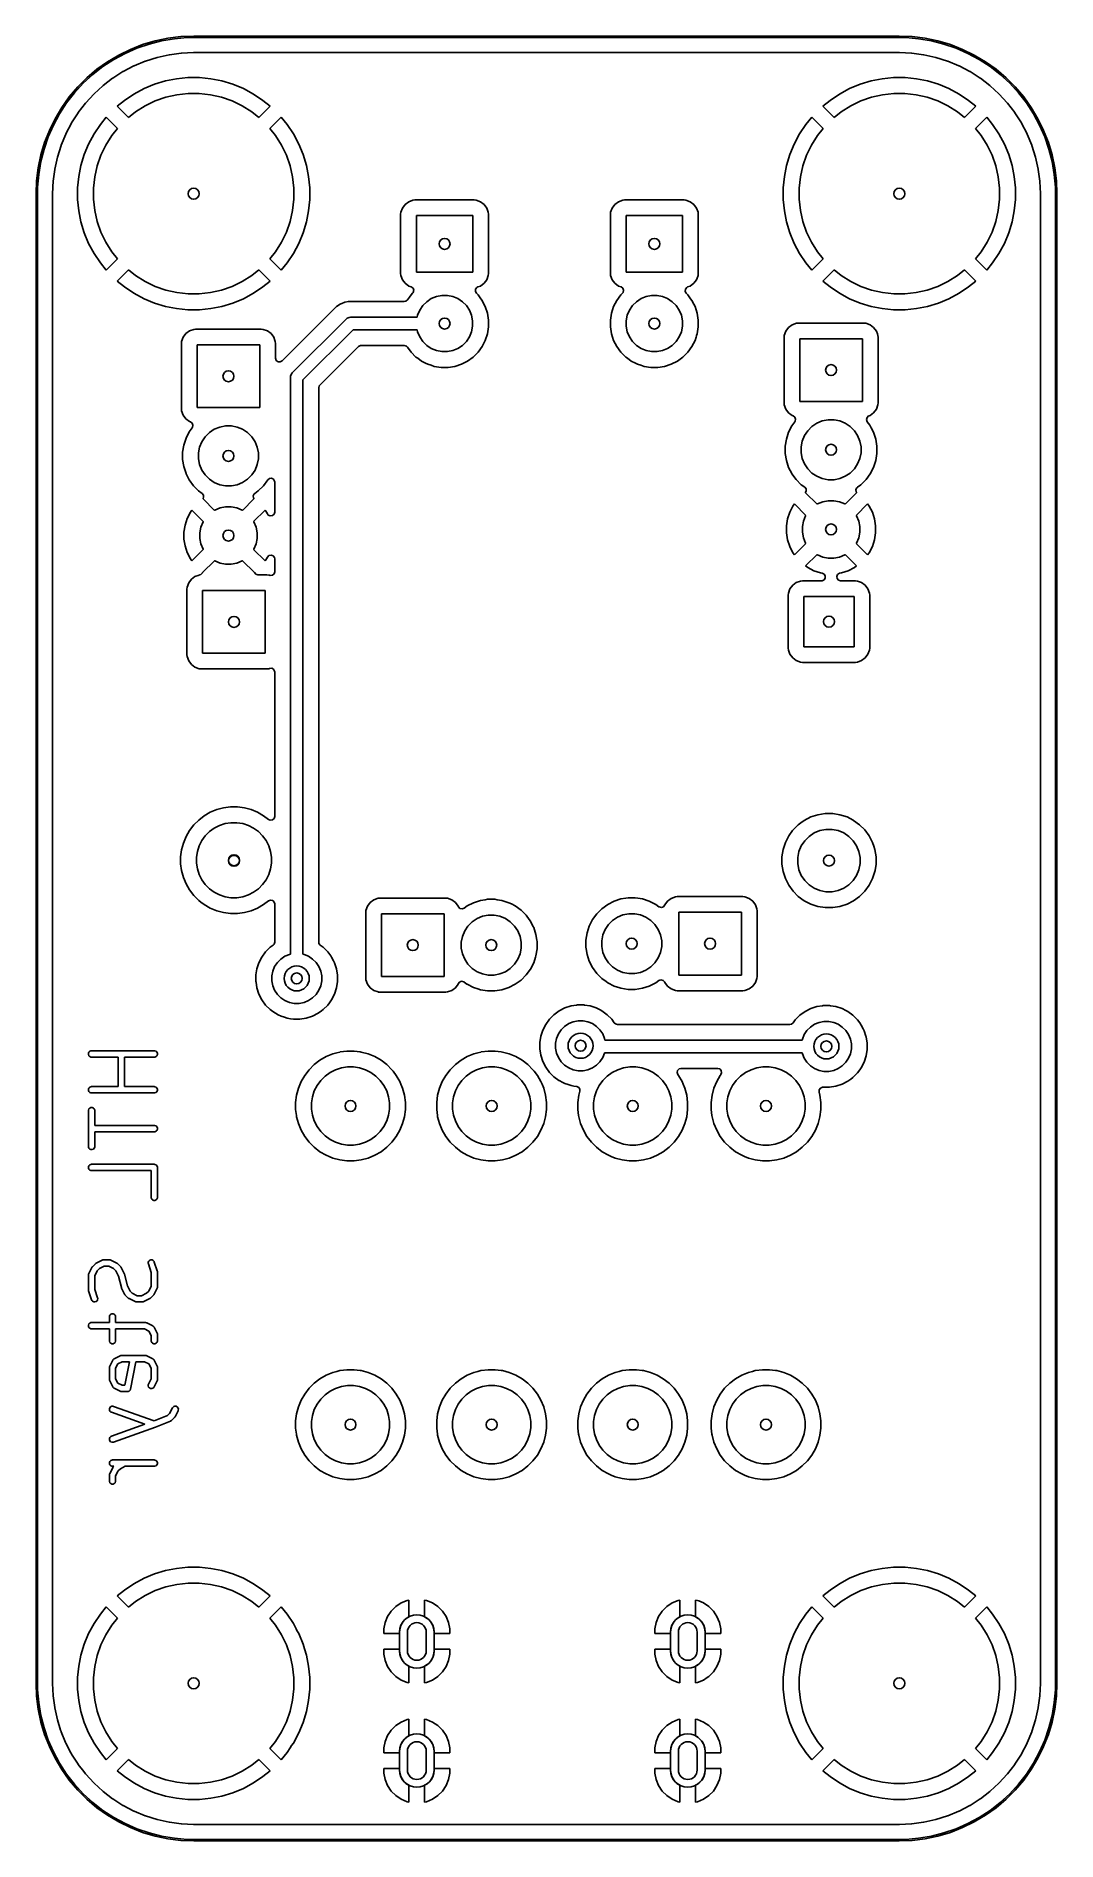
# Model space of a CAD drawing. Header units: millimetres. Extents: x 121.3 to 153.8, y -119.7 to -62.2.
import ezdxf

# ---------------------------------------------------------------- set-up
doc = ezdxf.new("R2010")
doc.units = ezdxf.units.MM
doc.layers.add('BLACK', color=250, linetype='CONTINUOUS')

msp = doc.modelspace()

# ---------------------------------------------------------------- linework, layer by layer
at = {"layer": 'BLACK', "linetype": 'CONTINUOUS'}
for p, q in [((123.908364, -62.790644), (124.28148, -62.608239)), ((124.490002, -62.571372), (124.113129, -62.736684)), ((124.28148, -62.608239), (124.668385, -62.457268)), ((124.879239, -62.437747), (124.490002, -62.571372)), ((124.668385, -62.457268), (125.066435, -62.338764)), ((125.278181, -62.336721), (124.879239, -62.437747)), ((125.066435, -62.338764), (125.472912, -62.253534)), ((125.684103, -62.268985), (125.278181, -62.336721)), ((125.472912, -62.253534), (125.885039, -62.202163)), ((125.524025, -62.778152), (125.902495, -62.728326)), ((126.094232, -62.235), (125.684103, -62.268985)), ((125.885039, -62.202163), (126.3, -62.185)), ((125.902495, -62.728326), (125.913226, -62.727386)), ((125.913226, -62.727386), (126.297297, -62.710617)), ((126.3, -62.235), (126.094232, -62.235)), ((126.297297, -62.710617), (126.302706, -62.7105)), ((126.3, -62.185), (148.8, -62.185)), ((148.8, -62.235), (126.3, -62.235)), ((126.302706, -62.7105), (126.365892, -62.7105)), ((126.365892, -62.7105), (148.734108, -62.7105)), ((148.734108, -62.7105), (148.797294, -62.7105)), ((148.797294, -62.7105), (148.802702, -62.710617)), ((148.8, -62.185), (149.214961, -62.202163)), ((149.005768, -62.235), (148.8, -62.235)), ((148.802702, -62.710617), (149.186771, -62.727386)), ((149.415897, -62.268985), (149.005768, -62.235)), ((149.186771, -62.727386), (149.197506, -62.728326)), ((149.197506, -62.728326), (149.575971, -62.778152)), ((149.214961, -62.202163), (149.627088, -62.253534)), ((149.821819, -62.336721), (149.415897, -62.268985)), ((149.627088, -62.253534), (150.033565, -62.338764)), ((150.220761, -62.437747), (149.821819, -62.336721)), ((150.033565, -62.338764), (150.431615, -62.457268)), ((150.609998, -62.571372), (150.220761, -62.437747)), ((150.431615, -62.457268), (150.81852, -62.608239)), ((150.986871, -62.736684), (150.609998, -62.571372)), ((150.81852, -62.608239), (151.191636, -62.790644)), ((122.89666, -63.512987), (123.213581, -63.244569)), ((123.406671, -63.157641), (123.081912, -63.410411)), ((123.213581, -63.244569), (123.551585, -63.003238)), ((123.751195, -62.932553), (123.406671, -63.157641)), ((123.551585, -63.003238), (123.908364, -62.790644)), ((124.113129, -62.736684), (123.751195, -62.932553)), ((124.055045, -63.310822), (124.393638, -63.134561)), ((124.393638, -63.134561), (124.403412, -63.130003)), ((124.403412, -63.130003), (124.756095, -62.983917)), ((124.756095, -62.983917), (124.766227, -62.98023)), ((124.766227, -62.98023), (125.130295, -62.86544)), ((125.130295, -62.86544), (125.140709, -62.862649)), ((125.140709, -62.862649), (125.513405, -62.780025)), ((125.513405, -62.780025), (125.524025, -62.778152)), ((149.575971, -62.778152), (149.586597, -62.780025)), ((149.586597, -62.780025), (149.959284, -62.862648)), ((149.959284, -62.862648), (149.96971, -62.865442)), ((149.96971, -62.865442), (150.333765, -62.980227)), ((150.333765, -62.980227), (150.343911, -62.98392)), ((150.343911, -62.98392), (150.696578, -63.13)), ((150.696578, -63.13), (150.706369, -63.134566)), ((150.706369, -63.134566), (151.044942, -63.310816)), ((151.348805, -62.932553), (150.986871, -62.736684)), ((151.191636, -62.790644), (151.548415, -63.003238)), ((151.693329, -63.157641), (151.348805, -62.932553)), ((151.548415, -63.003238), (151.886419, -63.244569)), ((152.018088, -63.410411), (151.693329, -63.157641)), ((151.886419, -63.244569), (152.20334, -63.512987)), ((122.334569, -64.123581), (122.602987, -63.80666)), ((122.779136, -63.689136), (122.500411, -63.991912)), ((122.602987, -63.80666), (122.89666, -63.512987)), ((123.081912, -63.410411), (122.779136, -63.689136)), ((123.122352, -64.024726), (123.403791, -63.766834)), ((123.403791, -63.766834), (123.41206, -63.759896)), ((123.41206, -63.759896), (123.714905, -63.527515)), ((123.714905, -63.527515), (123.723744, -63.521325)), ((123.723744, -63.521325), (124.0457, -63.316217)), ((124.0457, -63.316217), (124.055045, -63.310822)), ((124.71613, -63.861209), (124.395537, -64.03257)), ((124.716135, -63.861207), (124.71613, -63.861209)), ((125.052002, -63.722086), (124.716135, -63.861207)), ((125.399898, -63.616553), (125.052002, -63.722086)), ((125.399909, -63.61655), (125.399898, -63.616553)), ((125.756443, -63.545632), (125.399909, -63.61655)), ((126.118234, -63.51), (125.756443, -63.545632)), ((126.481766, -63.51), (126.118234, -63.51)), ((126.843556, -63.545632), (126.481766, -63.51)), ((127.20009, -63.61655), (126.843556, -63.545632)), ((127.200101, -63.616553), (127.20009, -63.61655)), ((127.547997, -63.722086), (127.200101, -63.616553)), ((127.883864, -63.861207), (127.547997, -63.722086)), ((127.883869, -63.861209), (127.883864, -63.861207)), ((128.204462, -64.03257), (127.883869, -63.861209)), ((147.21613, -63.861209), (146.895537, -64.03257)), ((147.216135, -63.861207), (147.21613, -63.861209)), ((147.552002, -63.722086), (147.216135, -63.861207)), ((147.899898, -63.616553), (147.552002, -63.722086)), ((147.899909, -63.61655), (147.899898, -63.616553)), ((148.256443, -63.545632), (147.899909, -63.61655)), ((148.618234, -63.51), (148.256443, -63.545632)), ((148.981766, -63.51), (148.618234, -63.51)), ((149.343556, -63.545632), (148.981766, -63.51)), ((149.70009, -63.61655), (149.343556, -63.545632)), ((149.700101, -63.616553), (149.70009, -63.61655)), ((150.047997, -63.722086), (149.700101, -63.616553)), ((150.383864, -63.861207), (150.047997, -63.722086)), ((150.383869, -63.861209), (150.383864, -63.861207)), ((150.704462, -64.03257), (150.383869, -63.861209)), ((151.044942, -63.310816), (151.05431, -63.316224)), ((151.05431, -63.316224), (151.376244, -63.521318)), ((151.376244, -63.521318), (151.385105, -63.527523)), ((151.385105, -63.527523), (151.68793, -63.759889)), ((151.68793, -63.759889), (151.696217, -63.766843)), ((151.696217, -63.766843), (151.977635, -64.024715)), ((152.320864, -63.689136), (152.018088, -63.410411)), ((152.20334, -63.512987), (152.497013, -63.80666)), ((152.599589, -63.991912), (152.320864, -63.689136)), ((152.497013, -63.80666), (152.765431, -64.123581)), ((122.247641, -64.316671), (122.022553, -64.661195)), ((122.093238, -64.461585), (122.334569, -64.123581)), ((122.500411, -63.991912), (122.247641, -64.316671)), ((122.617515, -64.624905), (122.849896, -64.32206)), ((122.849896, -64.32206), (122.856834, -64.313791)), ((122.856834, -64.313791), (123.114726, -64.032352)), ((123.114726, -64.032352), (123.122352, -64.024726)), ((124.093254, -64.234548), (123.865233, -64.421679)), ((123.865233, -64.421679), (123.865233, -64.42168)), ((123.865233, -64.42168), (124.223217, -64.779664)), ((124.093258, -64.234545), (124.093254, -64.234548)), ((124.395519, -64.032581), (124.093258, -64.234545)), ((124.395537, -64.03257), (124.395519, -64.032581)), ((124.448252, -64.600205), (124.7521, -64.409285)), ((124.7521, -64.409285), (125.075413, -64.253585)), ((125.075413, -64.253585), (125.414126, -64.135065)), ((125.414126, -64.135065), (125.76398, -64.055213)), ((125.76398, -64.055213), (126.120575, -64.015034)), ((126.120575, -64.015034), (126.479425, -64.015034)), ((126.479425, -64.015034), (126.83602, -64.055213)), ((126.83602, -64.055213), (127.185874, -64.135065)), ((127.185874, -64.135065), (127.524587, -64.253585)), ((127.524587, -64.253585), (127.8479, -64.409285)), ((127.8479, -64.409285), (128.151748, -64.600205)), ((128.20448, -64.032581), (128.204462, -64.03257)), ((128.50675, -64.234551), (128.20448, -64.032581)), ((128.376781, -64.779663), (128.734766, -64.421679)), ((128.734765, -64.421678), (128.50675, -64.234551)), ((128.734766, -64.421679), (128.734765, -64.421678)), ((146.593254, -64.234548), (146.365233, -64.421679)), ((146.365233, -64.421679), (146.365233, -64.42168)), ((146.365233, -64.42168), (146.723217, -64.779664)), ((146.593258, -64.234545), (146.593254, -64.234548)), ((146.895519, -64.032581), (146.593258, -64.234545)), ((146.895537, -64.03257), (146.895519, -64.032581)), ((146.948252, -64.600205), (147.2521, -64.409285)), ((147.2521, -64.409285), (147.575413, -64.253585)), ((147.575413, -64.253585), (147.914126, -64.135065)), ((147.914126, -64.135065), (148.26398, -64.055213)), ((148.26398, -64.055213), (148.620575, -64.015034)), ((148.620575, -64.015034), (148.979425, -64.015034)), ((148.979425, -64.015034), (149.33602, -64.055213)), ((149.33602, -64.055213), (149.685874, -64.135065)), ((149.685874, -64.135065), (150.024587, -64.253585)), ((150.024587, -64.253585), (150.3479, -64.409285)), ((150.3479, -64.409285), (150.651748, -64.600205)), ((150.70448, -64.032581), (150.704462, -64.03257)), ((151.00675, -64.234551), (150.70448, -64.032581)), ((150.876781, -64.779663), (151.234766, -64.421679)), ((151.234765, -64.421678), (151.00675, -64.234551)), ((151.234766, -64.421679), (151.234765, -64.421678)), ((151.977635, -64.024715), (151.985284, -64.032364)), ((151.985284, -64.032364), (152.243156, -64.313782)), ((152.243156, -64.313782), (152.25011, -64.322069)), ((152.25011, -64.322069), (152.482476, -64.624894)), ((152.852359, -64.316671), (152.599589, -63.991912)), ((152.765431, -64.123581), (153.006762, -64.461585)), ((153.077447, -64.661195), (152.852359, -64.316671)), ((121.826684, -65.023129), (121.661372, -65.400002)), ((121.698239, -65.19148), (121.880644, -64.818364)), ((122.022553, -64.661195), (121.826684, -65.023129)), ((121.880644, -64.818364), (122.093238, -64.461585)), ((122.224561, -65.303638), (122.400822, -64.965045)), ((122.400822, -64.965045), (122.406217, -64.9557)), ((122.406217, -64.9557), (122.611325, -64.633744)), ((122.611325, -64.633744), (122.617515, -64.624905)), ((123.324545, -65.003258), (123.122581, -65.305519)), ((123.324548, -65.003254), (123.324545, -65.003258)), ((123.511679, -64.775233), (123.324548, -65.003254)), ((123.51168, -64.775233), (123.511679, -64.775233)), ((123.869664, -65.133217), (123.51168, -64.775233)), ((124.223217, -64.779664), (124.448252, -64.600205)), ((128.151748, -64.600205), (128.376781, -64.779663)), ((129.088319, -64.775232), (128.730334, -65.133216)), ((129.08832, -64.775233), (129.088319, -64.775232)), ((129.275448, -65.003249), (129.08832, -64.775233)), ((129.477418, -65.305519), (129.275448, -65.003249)), ((145.824545, -65.003258), (145.622581, -65.305519)), ((145.824548, -65.003254), (145.824545, -65.003258)), ((146.011679, -64.775233), (145.824548, -65.003254)), ((146.01168, -64.775233), (146.011679, -64.775233)), ((146.369664, -65.133217), (146.01168, -64.775233)), ((146.723217, -64.779664), (146.948252, -64.600205)), ((150.651748, -64.600205), (150.876781, -64.779663)), ((151.588319, -64.775232), (151.230334, -65.133216)), ((151.58832, -64.775233), (151.588319, -64.775232)), ((151.775448, -65.003249), (151.58832, -64.775233)), ((151.977418, -65.305519), (151.775448, -65.003249)), ((152.482476, -64.624894), (152.488681, -64.633755)), ((152.488681, -64.633755), (152.693775, -64.955689)), ((152.693775, -64.955689), (152.699183, -64.965057)), ((152.699183, -64.965057), (152.87543, -65.303623)), ((153.006762, -64.461585), (153.219356, -64.818364)), ((153.273316, -65.023129), (153.077447, -64.661195)), ((153.219356, -64.818364), (153.401761, -65.19148)), ((153.438628, -65.400002), (153.273316, -65.023129)), ((121.428764, -65.976435), (121.547268, -65.578385)), ((121.661372, -65.400002), (121.527747, -65.789239)), ((121.547268, -65.578385), (121.698239, -65.19148)), ((122.073917, -65.666095), (122.220003, -65.313412)), ((122.220003, -65.313412), (122.224561, -65.303638)), ((123.12257, -65.305537), (122.951209, -65.62613)), ((123.122581, -65.305519), (123.12257, -65.305537)), ((123.499285, -65.6621), (123.690205, -65.358252)), ((123.690205, -65.358252), (123.869664, -65.133217)), ((128.730334, -65.133216), (128.909795, -65.358252)), ((128.909795, -65.358252), (129.100715, -65.6621)), ((129.477429, -65.305537), (129.477418, -65.305519)), ((129.64879, -65.62613), (129.477429, -65.305537)), ((145.62257, -65.305537), (145.451209, -65.62613)), ((145.622581, -65.305519), (145.62257, -65.305537)), ((145.999285, -65.6621), (146.190205, -65.358252)), ((146.190205, -65.358252), (146.369664, -65.133217)), ((151.230334, -65.133216), (151.409795, -65.358252)), ((151.409795, -65.358252), (151.600715, -65.6621)), ((151.977429, -65.305537), (151.977418, -65.305519)), ((152.14879, -65.62613), (151.977429, -65.305537)), ((152.87543, -65.303623), (152.880002, -65.313427)), ((152.880002, -65.313427), (153.026075, -65.666078)), ((153.401761, -65.19148), (153.552732, -65.578385)), ((153.572253, -65.789239), (153.438628, -65.400002)), ((153.552732, -65.578385), (153.671236, -65.976435)), ((121.343534, -66.382912), (121.428764, -65.976435)), ((121.527747, -65.789239), (121.426721, -66.188181)), ((121.870025, -66.423405), (121.952649, -66.050709)), ((121.952649, -66.050709), (121.95544, -66.040295)), ((121.95544, -66.040295), (122.07023, -65.676227)), ((122.07023, -65.676227), (122.073917, -65.666095)), ((122.812086, -65.962002), (122.706553, -66.309898)), ((122.951207, -65.626135), (122.812086, -65.962002)), ((122.951209, -65.62613), (122.951207, -65.626135)), ((123.225065, -66.324126), (123.343585, -65.985413)), ((123.343585, -65.985413), (123.499285, -65.6621)), ((129.100715, -65.6621), (129.256415, -65.985413)), ((129.256415, -65.985413), (129.374935, -66.324126)), ((129.648792, -65.626135), (129.64879, -65.62613)), ((129.787913, -65.962002), (129.648792, -65.626135)), ((129.893446, -66.309898), (129.787913, -65.962002)), ((145.312086, -65.962002), (145.206553, -66.309898)), ((145.451207, -65.626135), (145.312086, -65.962002)), ((145.451209, -65.62613), (145.451207, -65.626135)), ((145.725065, -66.324126), (145.843585, -65.985413)), ((145.843585, -65.985413), (145.999285, -65.6621)), ((151.600715, -65.6621), (151.756415, -65.985413)), ((151.756415, -65.985413), (151.874935, -66.324126)), ((152.148792, -65.626135), (152.14879, -65.62613)), ((152.287913, -65.962002), (152.148792, -65.626135)), ((152.393446, -66.309898), (152.287913, -65.962002)), ((153.026075, -65.666078), (153.029775, -65.676244)), ((153.029775, -65.676244), (153.144554, -66.040278)), ((153.144554, -66.040278), (153.147354, -66.050727)), ((153.147354, -66.050727), (153.229971, -66.423389)), ((153.673279, -66.188181), (153.572253, -65.789239)), ((153.671236, -65.976435), (153.756466, -66.382912)), ((121.292163, -66.795039), (121.343534, -66.382912)), ((121.358985, -66.594103), (121.325, -67.004232)), ((121.426721, -66.188181), (121.358985, -66.594103)), ((121.818326, -66.812495), (121.868152, -66.434025)), ((121.868152, -66.434025), (121.870025, -66.423405)), ((122.635632, -66.666443), (122.6, -67.028234)), ((122.70655, -66.309909), (122.635632, -66.666443)), ((122.706553, -66.309898), (122.70655, -66.309909)), ((123.105034, -67.030575), (123.145213, -66.67398)), ((123.145213, -66.67398), (123.225065, -66.324126)), ((129.374935, -66.324126), (129.454787, -66.67398)), ((129.454787, -66.67398), (129.494966, -67.030575)), ((129.893449, -66.309909), (129.893446, -66.309898)), ((129.964367, -66.666443), (129.893449, -66.309909)), ((130, -67.028234), (129.964367, -66.666443)), ((145.135632, -66.666443), (145.1, -67.028234)), ((145.20655, -66.309909), (145.135632, -66.666443)), ((145.206553, -66.309898), (145.20655, -66.309909)), ((145.605034, -67.030575), (145.645213, -66.67398)), ((145.645213, -66.67398), (145.725065, -66.324126)), ((151.874935, -66.324126), (151.954787, -66.67398)), ((151.954787, -66.67398), (151.994966, -67.030575)), ((152.393449, -66.309909), (152.393446, -66.309898)), ((152.464367, -66.666443), (152.393449, -66.309909)), ((152.5, -67.028234), (152.464367, -66.666443)), ((153.229971, -66.423389), (153.231849, -66.434042)), ((153.231849, -66.434042), (153.281671, -66.812473)), ((153.741015, -66.594103), (153.673279, -66.188181)), ((153.775, -67.004232), (153.741015, -66.594103)), ((153.756466, -66.382912), (153.807837, -66.795039)), ((121.275, -67.21), (121.292163, -66.795039)), ((121.275, -114.71), (121.275, -67.21)), ((121.325, -67.004232), (121.325, -67.21)), ((121.325, -67.21), (121.325, -114.71)), ((121.8005, -67.212706), (121.800618, -67.207297)), ((121.8005, -88.351955), (121.8005, -67.212706)), ((121.800618, -67.207297), (121.808436, -67.028234)), ((121.808436, -67.028234), (121.808805, -67.019778)), ((121.808805, -67.019777), (121.810433, -66.982498)), ((121.808805, -67.019778), (121.808805, -67.019777)), ((121.810433, -66.982498), (121.817386, -66.823228)), ((121.817386, -66.823228), (121.818326, -66.812495)), ((122.6, -67.028234), (122.6, -67.391765)), ((123.105034, -67.389425), (123.105034, -67.030575)), ((129.494966, -67.030575), (129.494966, -67.389425)), ((130, -67.391765), (130, -67.028234)), ((145.1, -67.028234), (145.1, -67.391765)), ((145.605034, -67.389425), (145.605034, -67.030575)), ((151.994966, -67.030575), (151.994966, -67.389425)), ((152.5, -67.391765), (152.5, -67.028234)), ((153.281671, -66.812473), (153.282614, -66.823249)), ((153.282614, -66.823249), (153.299382, -67.207297)), ((153.299382, -67.207297), (153.2995, -67.212706)), ((153.2995, -67.212706), (153.2995, -114.707293)), ((153.775, -67.21), (153.775, -67.004232)), ((153.775, -114.71), (153.775, -67.21)), ((153.807837, -66.795039), (153.825, -67.21)), ((153.825, -67.21), (153.825, -114.71)), ((122.6, -67.391765), (122.635632, -67.753556)), ((122.635632, -67.753556), (122.70655, -68.11009)), ((123.145213, -67.74602), (123.105034, -67.389425)), ((123.225065, -68.095874), (123.145213, -67.74602)), ((129.454787, -67.74602), (129.374935, -68.095874)), ((129.494966, -67.389425), (129.454787, -67.74602)), ((129.893449, -68.11009), (129.964367, -67.753556)), ((129.964367, -67.753556), (130, -67.391765)), ((132.899501, -67.862123), (132.8995, -67.862135)), ((132.8995, -67.862135), (132.8995, -69.75787)), ((132.905908, -67.802517), (132.899501, -67.862116)), ((132.899501, -67.862116), (132.899501, -67.862123)), ((132.956202, -67.667671), (132.905908, -67.802517)), ((132.956206, -67.667664), (132.956202, -67.667671)), ((133.042452, -67.552455), (132.956206, -67.667664)), ((133.042455, -67.552452), (133.042452, -67.552455)), ((133.157664, -67.466206), (133.042455, -67.552452)), ((133.157671, -67.466202), (133.157664, -67.466206)), ((133.292516, -67.415908), (133.157671, -67.466202)), ((133.352123, -67.409501), (133.292516, -67.415908)), ((133.352129, -67.4095), (133.352123, -67.409501)), ((135.247864, -67.4095), (133.352129, -67.4095)), ((135.247873, -67.4095), (135.247864, -67.4095)), ((135.247881, -67.4095), (135.247873, -67.4095)), ((135.247883, -67.409501), (135.247881, -67.4095)), ((135.307483, -67.415908), (135.247883, -67.409501)), ((135.442328, -67.466202), (135.307482, -67.415908)), ((135.307482, -67.415908), (135.307483, -67.415908)), ((135.442335, -67.466206), (135.442328, -67.466202)), ((135.557544, -67.552452), (135.442335, -67.466206)), ((135.557547, -67.552455), (135.557544, -67.552452)), ((135.643793, -67.667664), (135.557547, -67.552455)), ((135.643795, -67.667668), (135.643793, -67.667664)), ((135.643796, -67.667669), (135.643795, -67.667668)), ((135.694091, -67.802517), (135.643796, -67.667669)), ((135.700499, -67.862128), (135.694091, -67.802517)), ((135.700499, -67.862135), (135.700499, -67.862128)), ((135.7005, -69.757873), (135.700499, -67.862135)), ((139.587951, -67.862123), (139.58795, -67.862135)), ((139.58795, -67.862135), (139.58795, -69.75787)), ((139.594358, -67.802517), (139.587951, -67.862116)), ((139.587951, -67.862116), (139.587951, -67.862123)), ((139.644652, -67.667671), (139.594358, -67.802517)), ((139.644656, -67.667664), (139.644652, -67.667671)), ((139.730902, -67.552455), (139.644656, -67.667664)), ((139.730905, -67.552452), (139.730902, -67.552455)), ((139.846114, -67.466206), (139.730905, -67.552452)), ((139.846121, -67.466202), (139.846114, -67.466206)), ((139.980966, -67.415908), (139.846121, -67.466202)), ((140.040573, -67.409501), (139.980966, -67.415908)), ((140.040579, -67.4095), (140.040573, -67.409501)), ((141.936314, -67.4095), (140.040579, -67.4095)), ((141.936323, -67.4095), (141.936314, -67.4095)), ((141.936331, -67.4095), (141.936323, -67.4095)), ((141.936333, -67.409501), (141.936331, -67.4095)), ((141.995933, -67.415908), (141.936333, -67.409501)), ((142.130778, -67.466202), (141.995932, -67.415908)), ((141.995932, -67.415908), (141.995933, -67.415908)), ((142.130785, -67.466206), (142.130778, -67.466202)), ((142.245994, -67.552452), (142.130785, -67.466206)), ((142.245997, -67.552455), (142.245994, -67.552452)), ((142.332243, -67.667664), (142.245997, -67.552455)), ((142.332245, -67.667668), (142.332243, -67.667664)), ((142.332246, -67.667669), (142.332245, -67.667668)), ((142.382541, -67.802517), (142.332246, -67.667669)), ((142.388949, -67.862128), (142.382541, -67.802517)), ((142.38895, -69.757873), (142.388949, -67.862128)), ((145.1, -67.391765), (145.135632, -67.753556)), ((145.135632, -67.753556), (145.20655, -68.11009)), ((145.645213, -67.74602), (145.605034, -67.389425)), ((145.725065, -68.095874), (145.645213, -67.74602)), ((151.954787, -67.74602), (151.874935, -68.095874)), ((151.994966, -67.389425), (151.954787, -67.74602)), ((152.393449, -68.11009), (152.464367, -67.753556)), ((152.464367, -67.753556), (152.5, -67.391765)), ((122.70655, -68.11009), (122.706553, -68.110101)), ((122.706553, -68.110101), (122.812086, -68.457997)), ((122.812086, -68.457997), (122.951207, -68.793864)), ((123.343585, -68.434587), (123.225065, -68.095874)), ((123.499285, -68.7579), (123.343585, -68.434587)), ((129.256415, -68.434587), (129.100715, -68.7579)), ((129.374935, -68.095874), (129.256415, -68.434587)), ((129.648792, -68.793864), (129.787913, -68.457997)), ((129.787913, -68.457997), (129.893446, -68.110101)), ((129.893446, -68.110101), (129.893449, -68.11009)), ((133.4, -69.71), (133.4, -67.91)), ((133.4, -67.91), (135.2, -67.91)), ((135.2, -67.91), (135.2, -69.71)), ((140.08845, -69.71), (140.08845, -67.91)), ((140.08845, -67.91), (141.88845, -67.91)), ((141.88845, -67.91), (141.88845, -69.71)), ((145.20655, -68.11009), (145.206553, -68.110101)), ((145.206553, -68.110101), (145.312086, -68.457997)), ((145.312086, -68.457997), (145.451207, -68.793864)), ((145.843585, -68.434587), (145.725065, -68.095874)), ((145.999285, -68.7579), (145.843585, -68.434587)), ((151.756415, -68.434587), (151.600715, -68.7579)), ((151.874935, -68.095874), (151.756415, -68.434587)), ((152.148792, -68.793864), (152.287913, -68.457997)), ((152.287913, -68.457997), (152.393446, -68.110101)), ((152.393446, -68.110101), (152.393449, -68.11009)), ((122.951207, -68.793864), (122.951209, -68.793869)), ((122.951209, -68.793869), (123.12257, -69.114462)), ((123.690205, -69.061748), (123.499285, -68.7579)), ((129.100715, -68.7579), (128.909795, -69.061748)), ((129.477429, -69.114462), (129.64879, -68.793869)), ((129.64879, -68.793869), (129.648792, -68.793864)), ((145.451207, -68.793864), (145.451209, -68.793869)), ((145.451209, -68.793869), (145.62257, -69.114462)), ((146.190205, -69.061748), (145.999285, -68.7579)), ((151.600715, -68.7579), (151.409795, -69.061748)), ((151.977429, -69.114462), (152.14879, -68.793869)), ((152.14879, -68.793869), (152.148792, -68.793864)), ((123.12257, -69.114462), (123.122581, -69.11448)), ((123.122581, -69.11448), (123.324551, -69.41675)), ((123.324551, -69.41675), (123.511678, -69.644765)), ((123.511679, -69.644766), (123.869663, -69.286781)), ((123.869663, -69.286781), (123.690205, -69.061748)), ((128.909795, -69.061748), (128.730335, -69.286782)), ((128.730335, -69.286782), (129.088319, -69.644766)), ((129.08832, -69.644765), (129.275447, -69.41675)), ((129.275447, -69.41675), (129.275457, -69.416736)), ((129.275457, -69.416736), (129.477418, -69.11448)), ((129.477418, -69.11448), (129.477429, -69.114462)), ((145.62257, -69.114462), (145.622581, -69.11448)), ((145.622581, -69.11448), (145.824551, -69.41675)), ((145.824551, -69.41675), (146.011678, -69.644765)), ((146.011679, -69.644766), (146.369663, -69.286781)), ((146.369663, -69.286781), (146.190205, -69.061748)), ((151.409795, -69.061748), (151.230335, -69.286782)), ((151.230335, -69.286782), (151.588319, -69.644766)), ((151.58832, -69.644765), (151.775447, -69.41675)), ((151.775447, -69.41675), (151.775457, -69.416736)), ((151.775457, -69.416736), (151.977418, -69.11448)), ((151.977418, -69.11448), (151.977429, -69.114462)), ((123.511678, -69.644765), (123.511679, -69.644766)), ((124.223216, -69.640334), (123.865232, -69.998319)), ((123.865232, -69.998319), (123.865233, -69.99832)), ((123.865233, -69.99832), (124.093249, -70.185448)), ((124.093249, -70.185448), (124.395519, -70.387418)), ((124.448252, -69.819795), (124.223216, -69.640334)), ((124.7521, -70.010715), (124.448252, -69.819795)), ((125.075413, -70.166415), (124.7521, -70.010715)), ((125.414126, -70.284935), (125.075413, -70.166415)), ((127.524587, -70.166415), (127.185874, -70.284935)), ((127.8479, -70.010715), (127.524587, -70.166415)), ((128.151748, -69.819795), (127.8479, -70.010715)), ((128.376782, -69.640335), (128.151748, -69.819795)), ((128.20448, -70.387418), (128.506736, -70.185457)), ((128.734766, -69.998319), (128.376782, -69.640335)), ((128.506736, -70.185457), (128.50675, -70.185447)), ((128.50675, -70.185447), (128.734765, -69.99832)), ((128.734765, -69.99832), (128.734766, -69.998319)), ((129.088319, -69.644766), (129.08832, -69.644765)), ((132.8995, -69.75787), (132.899501, -69.757876)), ((132.899501, -69.757876), (132.905908, -69.817483)), ((132.905908, -69.817483), (132.956202, -69.952328)), ((132.956202, -69.952328), (132.956206, -69.952335)), ((132.956206, -69.952335), (133.042452, -70.067544)), ((133.042452, -70.067544), (133.042455, -70.067547)), ((133.042455, -70.067547), (133.157664, -70.153793)), ((133.157664, -70.153793), (133.157671, -70.153797)), ((133.157671, -70.153797), (133.23758, -70.183601)), ((133.23758, -70.183601), (133.293514, -70.225472)), ((135.2, -69.71), (133.4, -69.71)), ((135.28957, -70.256449), (135.331442, -70.200516)), ((135.331442, -70.200516), (135.36242, -70.183601)), ((135.36242, -70.183601), (135.442326, -70.153798)), ((135.442326, -70.153797), (135.442331, -70.153796)), ((135.442326, -70.153798), (135.442326, -70.153797)), ((135.442331, -70.153796), (135.557546, -70.067546)), ((135.557546, -70.067546), (135.643796, -69.952331)), ((135.643796, -69.952331), (135.694091, -69.817483)), ((135.694091, -69.817483), (135.7005, -69.757873)), ((139.58795, -69.75787), (139.587951, -69.757876)), ((139.587951, -69.757876), (139.594358, -69.817483)), ((139.594358, -69.817483), (139.644652, -69.952328)), ((139.644652, -69.952328), (139.644656, -69.952335)), ((139.644656, -69.952335), (139.730902, -70.067544)), ((139.730902, -70.067544), (139.730905, -70.067547)), ((139.730905, -70.067547), (139.846114, -70.153793)), ((139.846114, -70.153793), (139.846121, -70.153797)), ((139.846121, -70.153797), (139.92603, -70.183601)), ((139.92603, -70.183601), (139.981964, -70.225472)), ((141.88845, -69.71), (140.08845, -69.71)), ((141.97802, -70.256449), (142.019892, -70.200516)), ((142.019892, -70.200516), (142.05087, -70.183601)), ((142.05087, -70.183601), (142.130776, -70.153798)), ((142.130776, -70.153797), (142.130781, -70.153796)), ((142.130776, -70.153798), (142.130776, -70.153797)), ((142.130781, -70.153796), (142.245996, -70.067546)), ((142.245996, -70.067546), (142.332246, -69.952331)), ((142.332246, -69.952331), (142.349463, -69.906171)), ((142.349463, -69.906171), (142.349464, -69.906169)), ((142.349464, -69.906169), (142.38254, -69.817485)), ((142.38254, -69.817485), (142.382541, -69.817483)), ((142.382541, -69.817482), (142.38895, -69.757873)), ((142.382541, -69.817483), (142.382541, -69.817482)), ((146.011678, -69.644765), (146.011679, -69.644766)), ((146.723216, -69.640334), (146.365232, -69.998319)), ((146.365232, -69.998319), (146.365233, -69.99832)), ((146.365233, -69.99832), (146.593249, -70.185448)), ((146.593249, -70.185448), (146.895519, -70.387418)), ((146.948252, -69.819795), (146.723216, -69.640334)), ((147.2521, -70.010715), (146.948252, -69.819795)), ((147.575413, -70.166415), (147.2521, -70.010715)), ((147.914126, -70.284935), (147.575413, -70.166415)), ((150.024587, -70.166415), (149.685874, -70.284935)), ((150.3479, -70.010715), (150.024587, -70.166415)), ((150.651748, -69.819795), (150.3479, -70.010715)), ((150.876782, -69.640335), (150.651748, -69.819795)), ((150.70448, -70.387418), (151.006736, -70.185457)), ((151.234766, -69.998319), (150.876782, -69.640335)), ((151.006736, -70.185457), (151.00675, -70.185447)), ((151.00675, -70.185447), (151.234765, -69.99832)), ((151.234765, -69.99832), (151.234766, -69.998319)), ((151.588319, -69.644766), (151.58832, -69.644765)), ((124.395519, -70.387418), (124.395537, -70.387429)), ((124.395537, -70.387429), (124.71613, -70.55879)), ((124.71613, -70.55879), (124.716135, -70.558792)), ((124.716135, -70.558792), (125.052002, -70.697913)), ((125.052002, -70.697913), (125.399898, -70.803446)), ((125.76398, -70.364787), (125.414126, -70.284935)), ((126.120575, -70.404966), (125.76398, -70.364787)), ((126.479425, -70.404966), (126.120575, -70.404966)), ((126.83602, -70.364787), (126.479425, -70.404966)), ((127.185874, -70.284935), (126.83602, -70.364787)), ((127.200101, -70.803446), (127.547997, -70.697913)), ((127.547997, -70.697913), (127.883864, -70.558792)), ((127.883864, -70.558792), (127.883869, -70.55879)), ((127.883869, -70.55879), (128.204462, -70.387429)), ((128.204462, -70.387429), (128.20448, -70.387418)), ((130.935755, -70.750896), (130.853456, -70.805886)), ((130.93576, -70.750893), (130.935755, -70.750896)), ((130.94594, -70.744092), (130.93576, -70.750893)), ((130.968189, -70.729225), (130.94594, -70.744092)), ((131.042866, -70.698292), (130.968189, -70.729225)), ((131.095671, -70.67642), (131.042866, -70.698292)), ((131.122591, -70.671065), (131.095671, -70.67642)), ((131.134532, -70.668689), (131.122591, -70.671065)), ((131.134534, -70.668689), (131.134532, -70.668689)), ((131.231003, -70.6495), (131.134534, -70.668689)), ((133.014649, -70.6495), (131.231003, -70.6495)), ((133.059638, -70.641051), (133.014649, -70.6495)), ((133.114965, -70.598386), (133.059638, -70.641051)), ((133.182997, -70.504747), (133.114965, -70.598386)), ((133.231758, -70.437634), (133.182997, -70.504747)), ((133.281929, -70.387463), (133.231758, -70.437634)), ((133.30308, -70.359209), (133.281929, -70.387463)), ((133.293514, -70.225472), (133.317931, -70.290936)), ((133.317931, -70.290936), (133.30308, -70.359209)), ((133.506271, -70.925743), (133.604291, -70.779046)), ((133.604291, -70.779046), (133.729046, -70.654291)), ((133.729046, -70.654291), (133.875743, -70.556271)), ((133.875743, -70.556271), (134.038744, -70.488754)), ((134.038744, -70.488754), (134.211785, -70.454334)), ((134.211785, -70.454334), (134.388215, -70.454334)), ((134.388215, -70.454334), (134.561256, -70.488754)), ((134.561256, -70.488754), (134.724257, -70.556271)), ((134.724257, -70.556271), (134.870954, -70.654291)), ((134.870954, -70.654291), (134.995709, -70.779046)), ((134.995709, -70.779046), (135.093729, -70.925743)), ((135.284586, -70.326141), (135.28957, -70.256449)), ((135.318071, -70.387464), (135.284586, -70.326141)), ((135.368243, -70.437636), (135.318071, -70.387464)), ((135.368247, -70.437641), (135.368243, -70.437636)), ((135.456266, -70.55879), (135.368247, -70.437641)), ((135.497815, -70.615978), (135.456266, -70.55879)), ((135.555518, -70.729225), (135.497815, -70.615978)), ((135.597895, -70.812393), (135.555518, -70.729225)), ((139.790637, -70.615974), (139.690554, -70.812393)), ((139.920202, -70.437641), (139.790637, -70.615974)), ((139.920206, -70.437636), (139.920202, -70.437641)), ((139.970379, -70.387463), (139.920206, -70.437636)), ((139.99153, -70.359209), (139.970379, -70.387463)), ((139.981964, -70.225472), (140.006381, -70.290936)), ((140.006381, -70.290936), (139.99153, -70.359209)), ((140.194721, -70.925743), (140.292741, -70.779046)), ((140.292741, -70.779046), (140.417496, -70.654291)), ((140.417496, -70.654291), (140.564193, -70.556271)), ((140.564193, -70.556271), (140.727194, -70.488754)), ((140.727194, -70.488754), (140.900235, -70.454334)), ((140.900235, -70.454334), (141.076665, -70.454334)), ((141.076665, -70.454334), (141.249706, -70.488754)), ((141.249706, -70.488754), (141.412707, -70.556271)), ((141.412707, -70.556271), (141.559404, -70.654291)), ((141.559404, -70.654291), (141.684159, -70.779046)), ((141.684159, -70.779046), (141.782179, -70.925743)), ((141.973036, -70.326141), (141.97802, -70.256449)), ((142.006521, -70.387464), (141.973036, -70.326141)), ((142.056693, -70.437636), (142.006521, -70.387464)), ((142.056697, -70.437641), (142.056693, -70.437636)), ((142.144716, -70.55879), (142.056697, -70.437641)), ((142.186265, -70.615978), (142.144716, -70.55879)), ((142.243968, -70.729225), (142.186265, -70.615978)), ((142.286345, -70.812393), (142.243968, -70.729225)), ((146.895519, -70.387418), (146.895537, -70.387429)), ((146.895537, -70.387429), (147.21613, -70.55879)), ((147.21613, -70.55879), (147.216135, -70.558792)), ((147.216135, -70.558792), (147.552002, -70.697913)), ((147.552002, -70.697913), (147.899898, -70.803446)), ((148.26398, -70.364787), (147.914126, -70.284935)), ((148.620575, -70.404966), (148.26398, -70.364787)), ((148.979425, -70.404966), (148.620575, -70.404966)), ((149.33602, -70.364787), (148.979425, -70.404966)), ((149.685874, -70.284935), (149.33602, -70.364787)), ((149.700101, -70.803446), (150.047997, -70.697913)), ((150.047997, -70.697913), (150.383864, -70.558792)), ((150.383864, -70.558792), (150.383869, -70.55879)), ((150.383869, -70.55879), (150.704462, -70.387429)), ((150.704462, -70.387429), (150.70448, -70.387418)), ((125.399898, -70.803446), (125.399909, -70.803449)), ((125.399909, -70.803449), (125.756443, -70.874367)), ((125.756443, -70.874367), (126.118234, -70.91)), ((126.118234, -70.91), (126.481766, -70.91)), ((126.481766, -70.91), (126.843556, -70.874367)), ((126.843556, -70.874367), (127.20009, -70.803449)), ((127.20009, -70.803449), (127.200101, -70.803446)), ((130.853456, -70.805886), (129.121017, -72.538325)), ((129.444052, -72.923106), (131.158578, -71.208579)), ((131.158578, -71.208579), (131.188886, -71.183706)), ((131.188886, -71.183706), (131.260982, -71.153843)), ((131.260982, -71.153843), (131.3, -71.15)), ((131.3, -71.15), (133.426569, -71.15)), ((133.426569, -71.15), (133.438754, -71.088744)), ((133.438754, -71.088744), (133.506271, -70.925743)), ((135.093729, -70.925743), (135.161246, -71.088744)), ((135.161246, -71.088744), (135.195666, -71.261785)), ((135.195666, -71.261785), (135.195666, -71.438215)), ((135.597895, -70.812394), (135.597895, -70.812393)), ((135.666015, -71.022049), (135.597895, -70.812394)), ((135.7005, -71.239778), (135.666015, -71.022049)), ((135.7005, -71.460222), (135.7005, -71.239778)), ((139.622435, -71.022049), (139.58795, -71.239778)), ((139.58795, -71.239778), (139.58795, -71.460222)), ((139.690553, -70.812396), (139.622435, -71.022047)), ((139.622435, -71.022047), (139.622435, -71.022049)), ((139.690554, -70.812393), (139.690553, -70.812396)), ((140.092784, -71.261785), (140.127204, -71.088744)), ((140.092784, -71.438215), (140.092784, -71.261785)), ((140.127204, -71.088744), (140.194721, -70.925743)), ((141.782179, -70.925743), (141.849696, -71.088744)), ((141.849696, -71.088744), (141.884116, -71.261785)), ((141.884116, -71.261785), (141.884116, -71.438215)), ((142.286345, -70.812394), (142.286345, -70.812393)), ((142.354465, -71.022049), (142.286345, -70.812394)), ((142.38895, -71.239778), (142.354465, -71.022049)), ((142.38895, -71.460222), (142.38895, -71.239778)), ((145.516403, -71.341691), (145.381558, -71.391985)), ((145.57601, -71.335284), (145.516403, -71.341691)), ((145.576016, -71.335283), (145.57601, -71.335284)), ((147.671751, -71.335283), (145.576016, -71.335283)), ((147.67176, -71.335283), (147.671751, -71.335283)), ((147.671768, -71.335283), (147.67176, -71.335283)), ((147.67177, -71.335284), (147.671768, -71.335283)), ((147.73137, -71.341691), (147.67177, -71.335284)), ((147.866215, -71.391985), (147.731369, -71.341691)), ((147.731369, -71.341691), (147.73137, -71.341691)), ((147.899898, -70.803446), (147.899909, -70.803449)), ((147.899909, -70.803449), (148.256443, -70.874367)), ((148.256443, -70.874367), (148.618234, -70.91)), ((148.618234, -70.91), (148.981766, -70.91)), ((148.981766, -70.91), (149.343556, -70.874367)), ((149.343556, -70.874367), (149.70009, -70.803449)), ((149.70009, -70.803449), (149.700101, -70.803446)), ((125.914745, -71.923302), (125.908338, -71.982901)), ((125.965039, -71.788456), (125.914745, -71.923302)), ((125.965043, -71.788449), (125.965039, -71.788456)), ((126.051289, -71.67324), (125.965043, -71.788449)), ((126.051292, -71.673237), (126.051289, -71.67324)), ((126.166501, -71.586991), (126.051292, -71.673237)), ((126.166508, -71.586987), (126.166501, -71.586991)), ((126.301353, -71.536693), (126.166508, -71.586987)), ((126.36096, -71.530286), (126.301353, -71.536693)), ((126.360966, -71.530285), (126.36096, -71.530286)), ((128.456701, -71.530285), (126.360966, -71.530285)), ((128.45671, -71.530285), (128.456701, -71.530285)), ((128.456718, -71.530285), (128.45671, -71.530285)), ((128.45672, -71.530286), (128.456718, -71.530285)), ((128.51632, -71.536693), (128.45672, -71.530286)), ((128.651165, -71.586987), (128.516319, -71.536693)), ((128.516319, -71.536693), (128.51632, -71.536693)), ((128.651172, -71.586991), (128.651165, -71.586987)), ((128.766381, -71.673237), (128.651172, -71.586991)), ((128.766384, -71.67324), (128.766381, -71.673237)), ((128.85263, -71.788449), (128.766384, -71.67324)), ((128.852634, -71.788456), (128.85263, -71.788449)), ((128.889614, -71.887606), (128.852634, -71.788456)), ((128.902928, -71.923302), (128.889614, -71.887606)), ((128.909334, -71.982901), (128.902928, -71.923302)), ((131.382843, -71.55), (129.785473, -73.147369)), ((133.426569, -71.55), (131.382843, -71.55)), ((133.438754, -71.611256), (133.426569, -71.55)), ((133.506271, -71.774257), (133.438754, -71.611256)), ((133.604291, -71.920954), (133.506271, -71.774257)), ((133.729046, -72.045709), (133.604291, -71.920954)), ((134.995709, -71.920954), (134.870954, -72.045709)), ((135.093729, -71.774257), (134.995709, -71.920954)), ((135.161246, -71.611256), (135.093729, -71.774257)), ((135.195666, -71.438215), (135.161246, -71.611256)), ((135.497815, -72.084022), (135.597895, -71.887606)), ((135.597895, -71.887606), (135.666015, -71.677951)), ((135.666015, -71.677951), (135.7005, -71.460222)), ((139.58795, -71.460222), (139.599047, -71.530285)), ((139.599047, -71.530285), (139.622435, -71.677952)), ((139.622435, -71.677952), (139.690553, -71.887603)), ((139.690553, -71.887603), (139.690554, -71.887606)), ((139.690554, -71.887606), (139.790637, -72.084025)), ((140.127204, -71.611256), (140.092784, -71.438215)), ((140.194721, -71.774257), (140.127204, -71.611256)), ((140.292741, -71.920954), (140.194721, -71.774257)), ((140.417496, -72.045709), (140.292741, -71.920954)), ((141.684159, -71.920954), (141.559404, -72.045709)), ((141.782179, -71.774257), (141.684159, -71.920954)), ((141.849696, -71.611256), (141.782179, -71.774257)), ((141.884116, -71.438215), (141.849696, -71.611256)), ((142.186265, -72.084022), (142.286345, -71.887606)), ((142.286345, -71.887606), (142.286347, -71.8876)), ((142.286347, -71.8876), (142.318735, -71.787918)), ((142.318735, -71.787918), (142.332267, -71.746272)), ((142.332267, -71.746271), (142.338106, -71.728299)), ((142.332267, -71.746272), (142.332267, -71.746271)), ((142.338106, -71.728299), (142.354465, -71.677951)), ((142.354465, -71.677951), (142.38895, -71.460222)), ((145.123388, -71.787906), (145.123387, -71.787918)), ((145.123387, -71.787918), (145.123387, -73.883653)), ((145.129795, -71.7283), (145.123388, -71.787899)), ((145.123388, -71.787899), (145.123388, -71.787906)), ((145.180089, -71.593454), (145.129795, -71.7283)), ((145.180093, -71.593447), (145.180089, -71.593454)), ((145.266339, -71.478238), (145.180093, -71.593447)), ((145.266342, -71.478235), (145.266339, -71.478238)), ((145.381551, -71.391989), (145.266342, -71.478235)), ((145.381558, -71.391985), (145.381551, -71.391989)), ((145.623887, -73.835783), (145.623887, -71.835783)), ((145.623887, -71.835783), (147.623887, -71.835783)), ((147.623887, -71.835783), (147.623887, -73.835783)), ((147.866222, -71.391989), (147.866215, -71.391985)), ((147.981431, -71.478235), (147.866222, -71.391989)), ((147.981434, -71.478238), (147.981431, -71.478235)), ((148.06768, -71.593447), (147.981434, -71.478238)), ((148.067684, -71.593454), (148.06768, -71.593447)), ((148.099199, -71.677952), (148.067684, -71.593454)), ((148.117978, -71.7283), (148.099199, -71.677952)), ((148.124386, -71.787911), (148.117978, -71.7283)), ((148.124387, -73.883656), (148.124386, -71.787911)), ((125.908338, -71.982908), (125.908337, -71.98292)), ((125.908337, -71.98292), (125.908337, -74.078655)), ((125.908338, -71.982901), (125.908338, -71.982908)), ((126.408837, -74.030785), (126.408837, -72.030785)), ((126.408837, -72.030785), (128.408837, -72.030785)), ((128.408837, -72.030785), (128.408837, -74.030785)), ((128.909335, -71.982908), (128.909334, -71.982901)), ((128.909336, -71.982914), (128.909335, -71.982908)), ((128.909336, -72.450644), (128.909336, -71.982914)), ((128.909652, -72.45949), (128.909336, -72.450644)), ((128.934069, -72.524954), (128.909652, -72.45949)), ((130.322292, -73.318364), (131.553837, -72.086819)), ((131.553837, -72.086819), (131.61516, -72.053334)), ((131.61516, -72.053334), (131.641518, -72.0505)), ((131.641518, -72.0505), (133.014649, -72.0505)), ((133.014649, -72.0505), (133.081688, -72.070185)), ((133.081688, -72.070185), (133.114964, -72.101611)), ((133.114964, -72.101611), (133.231753, -72.262358)), ((133.231753, -72.262358), (133.231758, -72.262365)), ((133.231758, -72.262365), (133.387636, -72.418243)), ((133.387636, -72.418243), (133.387641, -72.418247)), ((133.387641, -72.418247), (133.444408, -72.45949)), ((133.444408, -72.45949), (133.565978, -72.547815)), ((133.875743, -72.143729), (133.729046, -72.045709)), ((134.038744, -72.211246), (133.875743, -72.143729)), ((134.211785, -72.245666), (134.038744, -72.211246)), ((134.388215, -72.245666), (134.211785, -72.245666)), ((134.561256, -72.211246), (134.388215, -72.245666)), ((134.724257, -72.143729), (134.561256, -72.211246)), ((134.870954, -72.045709), (134.724257, -72.143729)), ((135.034022, -72.547815), (135.212365, -72.418242)), ((135.212365, -72.418242), (135.368242, -72.262365)), ((135.368242, -72.262365), (135.497815, -72.084022)), ((139.790637, -72.084025), (139.920202, -72.262358)), ((139.920202, -72.262358), (139.920206, -72.262363)), ((139.920206, -72.262363), (140.076086, -72.418243)), ((140.076086, -72.418243), (140.076091, -72.418247)), ((140.076091, -72.418247), (140.132858, -72.45949)), ((140.132858, -72.45949), (140.254428, -72.547815)), ((140.564193, -72.143729), (140.417496, -72.045709)), ((140.727194, -72.211246), (140.564193, -72.143729)), ((140.900235, -72.245666), (140.727194, -72.211246)), ((141.076665, -72.245666), (140.900235, -72.245666)), ((141.249706, -72.211246), (141.076665, -72.245666)), ((141.412707, -72.143729), (141.249706, -72.211246)), ((141.559404, -72.045709), (141.412707, -72.143729)), ((141.722472, -72.547815), (141.900815, -72.418242)), ((141.900815, -72.418242), (142.056692, -72.262365)), ((142.056692, -72.262365), (142.186265, -72.084022)), ((128.990002, -72.566826), (128.934069, -72.524954)), ((129.059694, -72.57181), (128.990002, -72.566826)), ((129.121017, -72.538325), (129.059694, -72.57181)), ((129.385473, -73.064527), (129.389316, -73.025509)), ((129.385473, -91.461568), (129.385473, -73.064527)), ((129.389316, -73.025509), (129.419179, -72.953413)), ((129.419179, -72.953413), (129.444052, -72.923106)), ((133.565978, -72.547815), (133.694375, -72.613237)), ((133.694375, -72.613237), (133.762393, -72.647895)), ((133.762393, -72.647895), (133.762396, -72.647896)), ((133.762396, -72.647896), (133.867221, -72.681955)), ((133.867221, -72.681955), (133.972049, -72.716015)), ((133.972049, -72.716015), (134.189778, -72.7505)), ((134.189778, -72.7505), (134.189779, -72.7505)), ((134.189779, -72.7505), (134.410221, -72.7505)), ((134.410221, -72.7505), (134.410222, -72.7505)), ((134.410222, -72.7505), (134.627951, -72.716015)), ((134.627951, -72.716015), (134.837606, -72.647895)), ((134.837606, -72.647895), (135.034022, -72.547815)), ((140.254428, -72.547815), (140.382825, -72.613237)), ((140.382825, -72.613237), (140.450843, -72.647895)), ((140.450843, -72.647895), (140.450846, -72.647896)), ((140.450846, -72.647896), (140.555671, -72.681955)), ((140.555671, -72.681955), (140.660499, -72.716015)), ((140.660499, -72.716015), (140.878228, -72.7505)), ((140.878228, -72.7505), (140.878229, -72.7505)), ((140.878229, -72.7505), (141.098671, -72.7505)), ((141.098671, -72.7505), (141.098672, -72.7505)), ((141.098672, -72.7505), (141.316401, -72.716015)), ((141.316401, -72.716015), (141.526056, -72.647895)), ((141.526056, -72.647895), (141.722472, -72.547815)), ((129.785473, -73.147369), (129.785473, -91.461428)), ((130.285973, -73.406045), (130.305658, -73.339006)), ((130.285973, -88.357442), (130.285973, -73.406045)), ((130.305658, -73.339006), (130.322292, -73.318364)), ((125.908337, -74.078655), (125.908338, -74.078661)), ((125.908338, -74.078661), (125.914745, -74.138268)), ((125.914745, -74.138268), (125.965039, -74.273113)), ((128.408837, -74.030785), (126.408837, -74.030785)), ((145.123387, -73.883653), (145.123388, -73.883659)), ((145.123388, -73.883659), (145.129795, -73.943266)), ((145.129795, -73.943266), (145.180089, -74.078111)), ((145.180089, -74.078111), (145.180093, -74.078118)), ((145.180093, -74.078118), (145.266339, -74.193327)), ((145.266339, -74.193327), (145.266342, -74.19333)), ((145.266342, -74.19333), (145.381551, -74.279576)), ((147.623887, -73.835783), (145.623887, -73.835783)), ((147.866218, -74.279579), (147.981433, -74.193329)), ((147.981433, -74.193329), (148.067683, -74.078114)), ((148.067683, -74.078114), (148.117978, -73.943266)), ((148.117978, -73.943266), (148.124387, -73.883656)), ((125.965039, -74.273113), (125.965043, -74.27312)), ((125.965043, -74.27312), (126.051289, -74.388329)), ((126.051289, -74.388329), (126.051292, -74.388332)), ((126.051292, -74.388332), (126.166501, -74.474578)), ((126.159708, -74.805311), (126.055337, -75.01015)), ((126.254287, -74.675134), (126.159708, -74.805311)), ((126.166501, -74.474578), (126.166504, -74.47458)), ((126.166504, -74.47458), (126.166505, -74.47458)), ((126.166505, -74.47458), (126.166506, -74.474581)), ((126.166506, -74.474581), (126.197303, -74.486067)), ((126.197303, -74.486067), (126.253235, -74.527937)), ((126.253235, -74.527937), (126.277653, -74.593401)), ((126.262802, -74.661674), (126.254287, -74.675134)), ((126.277653, -74.593401), (126.262802, -74.661674)), ((126.799819, -74.828695), (126.956296, -74.724141)), ((126.956296, -74.724141), (127.130164, -74.652122)), ((127.130164, -74.652122), (127.314741, -74.615408)), ((127.314741, -74.615408), (127.502933, -74.615408)), ((127.502933, -74.615408), (127.68751, -74.652122)), ((127.68751, -74.652122), (127.861378, -74.724141)), ((127.861378, -74.724141), (128.017855, -74.828695)), ((145.374754, -74.610315), (145.270384, -74.815152)), ((145.469337, -74.480131), (145.374754, -74.610315)), ((145.381551, -74.279576), (145.38156, -74.279581)), ((145.38156, -74.279581), (145.41235, -74.291065)), ((145.41235, -74.291065), (145.468284, -74.332936)), ((145.468284, -74.332936), (145.492702, -74.3984)), ((145.477851, -74.466673), (145.469337, -74.480131)), ((145.492702, -74.3984), (145.477851, -74.466673)), ((145.77724, -74.923246), (145.881794, -74.766769)), ((145.881794, -74.766769), (146.014866, -74.633697)), ((146.014866, -74.633697), (146.171343, -74.529143)), ((146.171343, -74.529143), (146.345211, -74.457124)), ((146.345211, -74.457124), (146.529788, -74.42041)), ((146.529788, -74.42041), (146.71798, -74.42041)), ((146.71798, -74.42041), (146.902557, -74.457124)), ((146.902557, -74.457124), (147.076425, -74.529143)), ((147.076425, -74.529143), (147.232902, -74.633697)), ((147.232902, -74.633697), (147.365974, -74.766769)), ((147.365974, -74.766769), (147.470528, -74.923246)), ((147.754952, -74.414328), (147.770778, -74.346274)), ((147.778432, -74.480134), (147.754952, -74.414328)), ((147.770778, -74.346274), (147.820884, -74.297579)), ((147.860724, -74.593401), (147.778432, -74.480134)), ((147.820884, -74.297579), (147.835418, -74.291067)), ((147.835418, -74.291067), (147.866213, -74.279581)), ((147.873015, -74.610318), (147.860724, -74.593401)), ((147.866213, -74.27958), (147.866218, -74.279579)), ((147.866213, -74.279581), (147.866213, -74.27958)), ((147.90604, -74.675134), (147.873015, -74.610318)), ((147.977383, -74.815152), (147.90604, -74.675134)), ((125.9843, -75.228782), (125.948337, -75.455841)), ((126.055337, -75.01015), (125.9843, -75.228779)), ((125.9843, -75.228779), (125.9843, -75.228782)), ((126.45346, -75.476689), (126.490174, -75.292112)), ((126.490174, -75.292112), (126.562193, -75.118244)), ((126.562193, -75.118244), (126.666747, -74.961767)), ((126.666747, -74.961767), (126.799819, -74.828695)), ((128.017855, -74.828695), (128.150927, -74.961767)), ((128.150927, -74.961767), (128.255481, -75.118244)), ((128.255481, -75.118244), (128.3275, -75.292112)), ((128.3275, -75.292112), (128.364214, -75.476689)), ((145.199347, -75.033784), (145.163384, -75.260843)), ((145.163384, -75.260843), (145.163384, -75.49073)), ((145.270384, -74.815152), (145.199347, -75.033781)), ((145.199347, -75.033781), (145.199347, -75.033784)), ((145.668507, -75.281691), (145.705221, -75.097114)), ((145.668507, -75.469883), (145.668507, -75.281691)), ((145.705221, -75.097114), (145.77724, -74.923246)), ((147.470528, -74.923246), (147.542547, -75.097114)), ((147.542547, -75.097114), (147.579261, -75.281691)), ((147.579261, -75.281691), (147.579261, -75.469883)), ((148.04842, -75.033781), (147.977383, -74.815152)), ((148.04842, -75.033782), (148.04842, -75.033781)), ((148.048421, -75.033786), (148.04842, -75.033782)), ((148.084384, -75.260843), (148.048421, -75.033786)), ((148.084384, -75.490731), (148.084384, -75.260843)), ((125.948337, -75.455841), (125.948337, -75.685728)), ((125.948337, -75.685728), (125.9843, -75.912787)), ((125.9843, -75.912787), (125.9843, -75.91279)), ((125.9843, -75.91279), (126.055337, -76.131419)), ((126.45346, -75.664881), (126.45346, -75.476689)), ((126.490174, -75.849458), (126.45346, -75.664881)), ((126.562193, -76.023326), (126.490174, -75.849458)), ((128.3275, -75.849458), (128.255481, -76.023326)), ((128.364214, -75.664881), (128.3275, -75.849458)), ((128.364214, -75.476689), (128.364214, -75.664881)), ((145.163384, -75.49073), (145.199347, -75.717789)), ((145.199347, -75.717789), (145.199347, -75.717792)), ((145.199347, -75.717792), (145.270384, -75.936421)), ((145.270384, -75.936421), (145.270386, -75.936424)), ((145.270386, -75.936424), (145.369742, -76.131422)), ((145.705221, -75.65446), (145.668507, -75.469883)), ((145.77724, -75.828328), (145.705221, -75.65446)), ((145.881794, -75.984805), (145.77724, -75.828328)), ((147.470528, -75.828328), (147.365974, -75.984805)), ((147.542547, -75.65446), (147.470528, -75.828328)), ((147.579261, -75.469883), (147.542547, -75.65446)), ((147.873015, -76.141256), (147.977382, -75.936424)), ((147.977382, -75.936424), (148.048421, -75.717788)), ((148.048421, -75.717788), (148.084384, -75.490731)), ((126.055337, -76.131419), (126.060351, -76.141259)), ((126.060351, -76.141259), (126.136082, -76.28989)), ((126.136082, -76.28989), (126.159708, -76.336257)), ((126.159708, -76.336257), (126.294824, -76.52223)), ((126.294824, -76.52223), (126.294828, -76.522235)), ((126.294828, -76.522235), (126.457386, -76.684793)), ((126.666747, -76.179803), (126.562193, -76.023326)), ((126.799819, -76.312875), (126.666747, -76.179803)), ((126.956296, -76.417429), (126.799819, -76.312875)), ((127.130164, -76.489448), (126.956296, -76.417429)), ((127.314741, -76.526162), (127.130164, -76.489448)), ((127.502933, -76.526162), (127.314741, -76.526162)), ((127.68751, -76.489448), (127.502933, -76.526162)), ((127.861378, -76.417429), (127.68751, -76.489448)), ((128.017855, -76.312875), (127.861378, -76.417429)), ((128.150927, -76.179803), (128.017855, -76.312875)), ((128.255481, -76.023326), (128.150927, -76.179803)), ((128.360289, -76.684792), (128.522844, -76.522237)), ((128.522844, -76.522237), (128.522846, -76.522233)), ((128.522846, -76.522233), (128.522849, -76.522231)), ((128.522849, -76.522231), (128.660655, -76.332556)), ((128.660655, -76.332556), (128.715984, -76.28989)), ((128.715984, -76.28989), (128.785598, -76.283911)), ((128.785598, -76.283911), (128.847393, -76.316516)), ((128.847393, -76.316516), (128.88175, -76.377355)), ((128.88175, -76.377355), (128.884973, -76.405441)), ((128.884973, -76.405441), (128.884973, -77.363548)), ((145.369742, -76.131422), (145.374755, -76.141259)), ((145.374755, -76.141259), (145.509871, -76.327232)), ((145.509871, -76.327232), (145.509875, -76.327237)), ((145.509875, -76.327237), (145.672433, -76.489795)), ((145.672433, -76.489795), (145.672438, -76.489799)), ((145.672438, -76.489799), (145.783511, -76.570498)), ((146.014866, -76.117877), (145.881794, -75.984805)), ((146.171343, -76.222431), (146.014866, -76.117877)), ((146.345211, -76.29445), (146.171343, -76.222431)), ((146.529788, -76.331164), (146.345211, -76.29445)), ((146.71798, -76.331164), (146.529788, -76.331164)), ((146.902557, -76.29445), (146.71798, -76.331164)), ((147.076425, -76.222431), (146.902557, -76.29445)), ((147.232902, -76.117877), (147.076425, -76.222431)), ((147.365974, -75.984805), (147.232902, -76.117877)), ((147.464256, -76.570498), (147.575336, -76.489794)), ((147.575336, -76.489794), (147.737891, -76.327239)), ((147.737891, -76.327239), (147.873015, -76.141256)), ((126.457386, -76.684793), (126.457391, -76.684797)), ((126.457391, -76.684797), (126.568465, -76.765497)), ((126.568465, -76.765497), (126.611131, -76.820827)), ((126.598563, -76.92559), (126.597004, -76.9454)), ((126.597004, -76.9454), (126.960686, -77.309082)), ((126.61711, -76.89044), (126.598563, -76.92559)), ((126.611131, -76.820827), (126.61711, -76.89044)), ((127.856985, -77.309081), (128.220669, -76.945399)), ((128.200562, -76.84119), (128.233167, -76.779395)), ((128.206541, -76.910803), (128.200562, -76.84119)), ((128.219242, -76.927274), (128.206541, -76.910803)), ((128.220669, -76.945399), (128.219242, -76.927274)), ((128.233167, -76.779395), (128.249202, -76.7655)), ((128.249202, -76.7655), (128.360289, -76.684792)), ((145.458501, -77.10395), (145.409392, -77.171544)), ((145.458502, -77.10395), (145.458501, -77.10395)), ((145.822184, -77.467632), (145.458502, -77.10395)), ((145.783511, -76.570498), (145.826177, -76.625827)), ((145.813614, -76.730582), (145.812054, -76.750398)), ((145.812054, -76.750398), (146.175736, -77.11408)), ((145.832156, -76.695441), (145.813614, -76.730582)), ((145.826177, -76.625827), (145.832156, -76.695441)), ((146.175736, -77.11408), (146.190202, -77.104415)), ((146.190202, -77.104415), (146.356825, -77.035398)), ((146.356825, -77.035398), (146.533711, -77.000213)), ((146.533711, -77.000213), (146.714063, -77.000213)), ((146.714063, -77.000213), (146.890949, -77.035398)), ((146.890949, -77.035398), (147.057572, -77.104415)), ((147.057572, -77.104415), (147.072035, -77.114079)), ((147.072035, -77.114079), (147.435719, -76.750397)), ((147.415612, -76.64619), (147.448218, -76.584395)), ((147.421592, -76.715804), (147.415612, -76.64619)), ((147.434292, -76.732273), (147.421592, -76.715804)), ((147.789271, -77.103949), (147.425588, -77.467631)), ((147.435719, -76.750397), (147.434292, -76.732273)), ((147.448218, -76.584395), (147.464256, -76.570498)), ((147.789271, -77.10395), (147.789271, -77.103949)), ((147.838379, -77.17154), (147.789271, -77.10395)), ((126.092869, -77.565696), (126.023802, -77.778266)), ((126.194342, -77.366546), (126.092869, -77.565696)), ((126.243451, -77.298952), (126.194342, -77.366546)), ((126.243452, -77.298952), (126.243451, -77.298952)), ((126.607134, -77.662634), (126.243452, -77.298952)), ((126.528452, -77.843723), (126.597469, -77.6771)), ((126.597469, -77.6771), (126.607134, -77.662634)), ((126.960686, -77.309082), (126.975152, -77.299417)), ((126.975152, -77.299417), (127.141775, -77.2304)), ((127.141775, -77.2304), (127.318661, -77.195215)), ((127.318661, -77.195215), (127.499013, -77.195215)), ((127.499013, -77.195215), (127.675899, -77.2304)), ((127.675899, -77.2304), (127.842522, -77.299417)), ((127.842522, -77.299417), (127.856985, -77.309081)), ((128.574221, -77.298951), (128.210538, -77.662633)), ((128.210538, -77.662633), (128.220205, -77.6771)), ((128.220205, -77.6771), (128.289222, -77.843723)), ((128.574221, -77.298952), (128.574221, -77.298951)), ((128.623333, -77.366547), (128.574221, -77.298952)), ((128.650489, -77.419843), (128.623333, -77.366547)), ((128.67977, -77.457261), (128.650489, -77.419843)), ((128.743326, -77.486286), (128.67977, -77.457261)), ((128.812484, -77.476342), (128.743326, -77.486286)), ((128.865288, -77.430587), (128.812484, -77.476342)), ((128.884973, -77.363548), (128.865288, -77.430587)), ((145.238852, -77.583264), (145.203887, -77.804021)), ((145.307919, -77.370694), (145.238852, -77.583264)), ((145.409392, -77.171544), (145.307919, -77.370694)), ((145.708317, -77.825607), (145.743502, -77.648721)), ((145.743502, -77.648721), (145.812519, -77.482098)), ((145.812519, -77.482098), (145.822184, -77.467632)), ((147.425588, -77.467631), (147.435255, -77.482098)), ((147.435255, -77.482098), (147.504272, -77.648721)), ((147.504272, -77.648721), (147.539457, -77.825607)), ((147.939854, -77.370694), (147.838379, -77.17154)), ((148.008921, -77.583264), (147.939854, -77.370694)), ((148.043887, -77.804021), (148.008921, -77.583264)), ((126.023802, -77.778266), (125.988837, -77.999023)), ((125.988837, -77.999023), (125.988837, -78.222546)), ((125.988837, -78.222546), (126.023802, -78.443303)), ((126.493267, -78.020609), (126.528452, -77.843723)), ((126.493267, -78.200961), (126.493267, -78.020609)), ((126.528452, -78.377847), (126.493267, -78.200961)), ((128.289222, -77.843723), (128.324407, -78.020609)), ((128.324407, -78.200961), (128.289222, -78.377847)), ((128.324407, -78.020609), (128.324407, -78.200961)), ((145.203887, -77.804021), (145.203887, -78.027544)), ((145.203887, -78.027544), (145.238852, -78.248301)), ((145.238852, -78.248301), (145.307919, -78.460871)), ((145.708317, -78.005959), (145.708317, -77.825607)), ((145.743502, -78.182845), (145.708317, -78.005959)), ((145.812519, -78.349468), (145.743502, -78.182845)), ((147.504272, -78.182845), (147.435255, -78.349468)), ((147.539457, -78.005959), (147.504272, -78.182845)), ((147.539457, -77.825607), (147.539457, -78.005959)), ((147.939854, -78.460871), (148.008921, -78.248301)), ((148.008921, -78.248301), (148.043887, -78.027544)), ((148.043887, -78.027544), (148.043887, -77.804021)), ((126.023802, -78.443303), (126.092869, -78.655873)), ((126.092869, -78.655873), (126.194344, -78.855027)), ((126.243451, -78.922617), (126.607133, -78.558934)), ((126.597469, -78.54447), (126.528452, -78.377847)), ((126.607133, -78.558934), (126.597469, -78.54447)), ((128.220205, -78.54447), (128.210539, -78.558935)), ((128.210539, -78.558935), (128.574221, -78.922617)), ((128.289222, -78.377847), (128.220205, -78.54447)), ((128.62333, -78.855026), (128.650488, -78.801726)), ((128.650488, -78.801726), (128.698462, -78.75093)), ((128.698462, -78.75093), (128.766283, -78.734135)), ((128.766283, -78.734135), (128.832418, -78.756672)), ((128.832418, -78.756672), (128.87587, -78.811387)), ((128.87587, -78.811387), (128.884973, -78.858021)), ((145.307919, -78.460871), (145.409394, -78.660025)), ((145.409394, -78.660025), (145.458501, -78.727614)), ((145.458501, -78.727615), (145.822183, -78.363932)), ((145.458501, -78.727614), (145.458501, -78.727615)), ((146.175736, -78.717485), (145.812053, -79.081167)), ((145.822183, -78.363932), (145.812519, -78.349468)), ((146.190202, -78.727151), (146.175736, -78.717485)), ((146.356825, -78.796168), (146.190202, -78.727151)), ((146.533711, -78.831353), (146.356825, -78.796168)), ((146.714063, -78.831353), (146.533711, -78.831353)), ((146.890949, -78.796168), (146.714063, -78.831353)), ((147.057572, -78.727151), (146.890949, -78.796168)), ((147.072037, -78.717485), (147.057572, -78.727151)), ((147.435719, -79.081167), (147.072037, -78.717485)), ((147.435255, -78.349468), (147.425589, -78.363933)), ((147.425589, -78.363933), (147.789271, -78.727615)), ((147.789271, -78.727614), (147.83838, -78.660024)), ((147.789271, -78.727615), (147.789271, -78.727614)), ((147.83838, -78.660024), (147.939854, -78.460871)), ((126.194344, -78.855027), (126.243451, -78.922616)), ((126.243451, -78.922616), (126.243451, -78.922617)), ((126.476353, -79.369315), (126.341508, -79.419608)), ((126.483442, -79.368553), (126.476353, -79.369315)), ((126.530383, -79.353672), (126.483442, -79.368553)), ((126.579437, -79.303918), (126.530383, -79.353672)), ((126.582145, -79.291027), (126.579437, -79.303918)), ((126.960686, -78.912487), (126.582145, -79.291027)), ((126.975152, -78.922153), (126.960686, -78.912487)), ((127.141775, -78.99117), (126.975152, -78.922153)), ((127.318661, -79.026355), (127.141775, -78.99117)), ((127.499013, -79.026355), (127.318661, -79.026355)), ((127.675899, -78.99117), (127.499013, -79.026355)), ((127.842522, -78.922153), (127.675899, -78.99117)), ((127.856987, -78.912487), (127.842522, -78.922153)), ((128.236969, -79.292469), (127.856987, -78.912487)), ((128.280946, -79.343221), (128.236969, -79.292469)), ((128.347985, -79.362906), (128.280946, -79.343221)), ((128.631702, -79.362906), (128.347985, -79.362906)), ((128.574221, -78.922616), (128.62333, -78.855026)), ((128.574221, -78.922617), (128.574221, -78.922616)), ((128.63171, -79.362906), (128.631702, -79.362906)), ((128.631718, -79.362906), (128.63171, -79.362906)), ((128.63172, -79.362907), (128.631718, -79.362906)), ((128.691317, -79.369314), (128.63172, -79.362907)), ((128.717641, -79.379132), (128.691317, -79.369314)), ((128.743326, -79.385687), (128.717641, -79.379132)), ((128.812484, -79.375743), (128.743326, -79.385687)), ((128.865288, -79.329988), (128.812484, -79.375743)), ((128.884973, -79.262949), (128.865288, -79.329988)), ((128.884973, -78.858021), (128.884973, -79.262949)), ((145.812053, -79.081167), (145.879644, -79.130275)), ((145.879644, -79.130275), (146.078798, -79.23175)), ((146.078798, -79.23175), (146.291363, -79.300816)), ((146.291363, -79.300816), (146.340296, -79.308566)), ((146.340296, -79.308566), (146.403431, -79.338496)), ((146.403431, -79.338496), (146.440363, -79.397807)), ((146.440363, -79.397807), (146.439365, -79.467669)), ((146.804138, -79.413393), (146.833163, -79.349837)), ((146.814082, -79.482551), (146.804138, -79.413393)), ((146.833163, -79.349837), (146.891941, -79.312063)), ((146.891941, -79.312063), (146.907479, -79.308567)), ((146.907479, -79.308567), (146.956404, -79.300818)), ((146.956404, -79.300818), (147.168975, -79.23175)), ((147.168975, -79.23175), (147.368128, -79.130276)), ((147.368128, -79.130276), (147.435718, -79.081167)), ((147.435718, -79.081167), (147.435719, -79.081167)), ((126.083338, -79.815522), (126.083337, -79.815541)), ((126.083337, -79.815541), (126.083337, -81.911276)), ((126.089745, -79.755923), (126.083338, -79.815522)), ((126.140039, -79.621077), (126.089745, -79.755923)), ((126.140043, -79.62107), (126.140039, -79.621077)), ((126.226289, -79.505861), (126.140043, -79.62107)), ((126.226292, -79.505858), (126.226289, -79.505861)), ((126.341501, -79.419612), (126.226292, -79.505858)), ((126.341508, -79.419608), (126.341501, -79.419612)), ((126.583837, -81.863406), (126.583837, -79.863406)), ((126.583837, -79.863406), (128.583837, -79.863406)), ((128.583837, -79.863406), (128.583837, -81.863406)), ((145.262866, -79.948057), (145.256459, -80.007656)), ((145.31316, -79.813211), (145.262866, -79.948057)), ((145.313164, -79.813204), (145.31316, -79.813211)), ((145.39941, -79.697995), (145.313164, -79.813204)), ((145.399413, -79.697992), (145.39941, -79.697995)), ((145.514622, -79.611746), (145.399413, -79.697992)), ((145.514629, -79.611742), (145.514622, -79.611746)), ((145.649474, -79.561448), (145.514629, -79.611742)), ((145.709081, -79.555041), (145.649474, -79.561448)), ((145.709087, -79.55504), (145.709081, -79.555041)), ((146.320899, -79.55504), (145.709087, -79.55504)), ((146.336793, -79.554017), (146.320899, -79.55504)), ((146.400756, -79.525902), (146.336793, -79.554017)), ((146.439365, -79.467669), (146.400756, -79.525902)), ((146.859837, -79.535355), (146.814082, -79.482551)), ((146.926876, -79.55504), (146.859837, -79.535355)), ((147.404823, -79.55504), (146.926876, -79.55504)), ((147.404831, -79.55504), (147.404823, -79.55504)), ((147.404839, -79.55504), (147.404831, -79.55504)), ((147.404841, -79.555041), (147.404839, -79.55504)), ((147.464441, -79.561448), (147.404841, -79.555041)), ((147.599286, -79.611742), (147.46444, -79.561448)), ((147.46444, -79.561448), (147.464441, -79.561448)), ((147.599293, -79.611746), (147.599286, -79.611742)), ((147.714502, -79.697992), (147.599293, -79.611746)), ((147.714505, -79.697995), (147.714502, -79.697992)), ((147.800751, -79.813204), (147.714505, -79.697995)), ((147.800753, -79.813208), (147.800751, -79.813204)), ((147.800754, -79.813209), (147.800753, -79.813208)), ((147.851049, -79.948057), (147.800754, -79.813209)), ((147.857457, -80.007668), (147.851049, -79.948057)), ((145.256459, -80.007663), (145.256458, -80.007675)), ((145.256458, -80.007675), (145.256458, -81.70341)), ((145.256459, -80.007656), (145.256459, -80.007663)), ((145.756958, -81.65554), (145.756958, -80.05554)), ((145.756958, -80.05554), (147.356958, -80.05554)), ((147.356958, -80.05554), (147.356958, -81.65554)), ((147.857458, -81.703413), (147.857457, -80.007668)), ((145.256458, -81.70341), (145.256459, -81.703416)), ((145.256459, -81.703416), (145.262866, -81.763023)), ((147.356958, -81.65554), (145.756958, -81.65554)), ((147.851049, -81.763023), (147.857458, -81.703413)), ((126.083337, -81.911276), (126.083338, -81.911282)), ((126.083338, -81.911282), (126.089745, -81.970889)), ((126.089745, -81.970889), (126.140039, -82.105734)), ((126.140039, -82.105734), (126.140043, -82.105741)), ((126.140043, -82.105741), (126.226289, -82.22095)), ((126.226289, -82.22095), (126.226292, -82.220953)), ((126.226292, -82.220953), (126.341501, -82.307199)), ((128.583837, -81.863406), (126.583837, -81.863406)), ((145.262866, -81.763023), (145.31316, -81.897868)), ((145.31316, -81.897868), (145.313164, -81.897875)), ((145.313164, -81.897875), (145.39941, -82.013084)), ((145.39941, -82.013084), (145.399413, -82.013087)), ((145.399413, -82.013087), (145.514622, -82.099333)), ((145.514622, -82.099333), (145.514629, -82.099337)), ((145.514629, -82.099337), (145.649475, -82.149631)), ((145.649475, -82.149631), (145.649474, -82.149631)), ((145.649474, -82.149631), (145.656402, -82.150375)), ((145.656402, -82.150375), (145.709085, -82.15604)), ((145.709085, -82.15604), (147.40483, -82.156039)), ((147.40483, -82.156039), (147.464441, -82.149631)), ((147.464441, -82.149631), (147.599289, -82.099336)), ((147.599289, -82.099336), (147.714504, -82.013086)), ((147.714504, -82.013086), (147.800754, -81.897871)), ((147.800754, -81.897871), (147.851049, -81.763023)), ((126.341501, -82.307199), (126.341508, -82.307203)), ((126.341508, -82.307203), (126.476354, -82.357497)), ((126.476354, -82.357497), (126.476353, -82.357497)), ((126.476353, -82.357497), (126.483281, -82.358241)), ((126.483281, -82.358241), (126.535964, -82.363906)), ((126.535964, -82.363906), (128.631709, -82.363905)), ((128.631709, -82.363905), (128.69132, -82.357497)), ((128.69132, -82.357497), (128.717638, -82.34768)), ((128.717638, -82.34768), (128.78733, -82.342696)), ((128.78733, -82.342696), (128.848653, -82.37618)), ((128.848653, -82.37618), (128.882139, -82.437503)), ((128.882139, -82.437503), (128.884973, -82.463862)), ((128.884973, -82.463862), (128.884973, -87.066921)), ((127.036046, -86.849699), (126.830114, -86.934999)), ((127.036056, -86.849696), (127.036046, -86.849699)), ((127.251374, -86.792002), (127.036056, -86.849696)), ((127.251377, -86.792001), (127.251374, -86.792002)), ((127.251384, -86.792), (127.251377, -86.792001)), ((127.47237, -86.762907), (127.251384, -86.792)), ((127.472374, -86.762906), (127.47237, -86.762907)), ((127.47238, -86.762906), (127.472374, -86.762906)), ((127.695294, -86.762906), (127.47238, -86.762906)), ((127.6953, -86.762906), (127.695294, -86.762906)), ((127.695303, -86.762907), (127.6953, -86.762906)), ((127.916289, -86.792), (127.695303, -86.762907)), ((127.916294, -86.792001), (127.916289, -86.792)), ((127.9163, -86.792002), (127.916294, -86.792001)), ((128.131618, -86.849696), (127.9163, -86.792002)), ((128.13162, -86.849697), (128.131618, -86.849696)), ((128.131627, -86.849699), (128.13162, -86.849697)), ((128.337559, -86.934999), (128.131627, -86.849699)), ((126.302588, -87.339783), (126.166895, -87.516623)), ((126.302594, -87.339776), (126.302588, -87.339783)), ((126.460207, -87.182163), (126.302594, -87.339776)), ((126.460214, -87.182157), (126.460207, -87.182163)), ((126.637054, -87.046464), (126.460214, -87.182157)), ((126.637063, -87.046458), (126.637054, -87.046464)), ((126.83011, -86.935001), (126.637063, -87.046458)), ((126.804499, -87.550919), (126.956839, -87.440238)), ((126.830114, -86.934999), (126.83011, -86.935001)), ((126.956839, -87.440238), (127.124617, -87.354751)), ((127.124617, -87.354751), (127.303703, -87.296562)), ((127.303703, -87.296562), (127.489686, -87.267105)), ((127.489686, -87.267105), (127.677988, -87.267105)), ((127.677988, -87.267105), (127.863971, -87.296562)), ((127.863971, -87.296562), (128.043057, -87.354751)), ((128.043057, -87.354751), (128.210835, -87.440238)), ((128.210835, -87.440238), (128.363175, -87.550919)), ((128.337563, -86.935001), (128.337559, -86.934999)), ((128.530611, -87.046458), (128.337563, -86.935001)), ((128.530614, -87.04646), (128.530611, -87.046458)), ((128.53062, -87.046464), (128.530614, -87.04646)), ((128.685487, -87.165297), (128.53062, -87.046464)), ((128.743326, -87.189659), (128.685487, -87.165297)), ((128.812484, -87.179715), (128.743326, -87.189659)), ((128.865288, -87.13396), (128.812484, -87.179715)), ((128.884973, -87.066921), (128.865288, -87.13396)), ((145.579445, -87.331025), (145.412443, -87.498027)), ((145.579446, -87.331025), (145.579445, -87.331025)), ((145.579448, -87.331023), (145.579446, -87.331025)), ((145.661508, -87.271402), (145.579448, -87.331023)), ((145.770524, -87.192197), (145.661508, -87.271402)), ((145.980961, -87.084973), (145.770524, -87.192197)), ((146.205589, -87.011986), (145.980961, -87.084973)), ((146.438861, -86.97504), (146.205589, -87.011986)), ((146.438866, -86.97504), (146.438861, -86.97504)), ((146.67505, -86.97504), (146.438866, -86.97504)), ((146.675055, -86.97504), (146.67505, -86.97504)), ((146.908326, -87.011986), (146.675055, -86.97504)), ((147.132954, -87.084973), (146.908326, -87.011986)), ((147.32369, -87.182159), (147.132954, -87.084973)), ((147.343391, -87.192197), (147.32369, -87.182159)), ((147.534468, -87.331023), (147.343391, -87.192197)), ((147.701475, -87.49803), (147.534468, -87.331023)), ((125.970127, -87.915625), (125.912434, -88.13094)), ((125.97013, -87.915615), (125.970127, -87.915625)), ((126.05543, -87.709683), (125.97013, -87.915615)), ((126.055432, -87.709679), (126.05543, -87.709683)), ((126.166889, -87.516632), (126.055432, -87.709679)), ((126.166895, -87.516623), (126.166889, -87.516632)), ((126.416993, -88.183272), (126.475182, -88.004186)), ((126.475182, -88.004186), (126.560669, -87.836408)), ((126.560669, -87.836408), (126.67135, -87.684068)), ((126.67135, -87.684068), (126.804499, -87.550919)), ((128.363175, -87.550919), (128.496324, -87.684068)), ((128.496324, -87.684068), (128.607005, -87.836408)), ((128.607005, -87.836408), (128.692492, -88.004186)), ((128.692492, -88.004186), (128.750681, -88.183272)), ((145.166391, -87.899543), (145.093404, -88.124171)), ((145.273615, -87.689106), (145.166391, -87.899543)), ((145.398926, -87.516632), (145.273615, -87.689106)), ((145.412441, -87.49803), (145.398926, -87.516632)), ((145.412443, -87.498028), (145.412441, -87.49803)), ((145.412443, -87.498027), (145.412443, -87.498028)), ((145.600018, -88.185255), (145.675037, -88.004143)), ((145.675037, -88.004143), (145.783948, -87.841147)), ((145.783948, -87.841147), (145.922565, -87.70253)), ((145.922565, -87.70253), (146.085561, -87.593619)), ((146.085561, -87.593619), (146.266673, -87.5186)), ((146.266673, -87.5186), (146.458941, -87.480355)), ((146.458941, -87.480355), (146.654975, -87.480355)), ((146.654975, -87.480355), (146.847243, -87.5186)), ((146.847243, -87.5186), (147.028355, -87.593619)), ((147.028355, -87.593619), (147.191351, -87.70253)), ((147.191351, -87.70253), (147.329968, -87.841147)), ((147.329968, -87.841147), (147.438879, -88.004143)), ((147.438879, -88.004143), (147.513898, -88.185255)), ((147.8403, -87.689106), (147.701475, -87.49803)), ((147.947524, -87.899543), (147.8403, -87.689106)), ((147.947524, -87.899545), (147.947524, -87.899543)), ((147.947526, -87.899548), (147.947524, -87.899545)), ((147.986647, -88.019952), (147.947526, -87.899548)), ((148.020511, -88.124171), (147.986647, -88.019952)), ((121.8005, -94.278458), (121.8005, -88.351955)), ((125.883338, -88.351939), (125.883337, -88.351955)), ((125.883337, -88.351955), (125.883337, -88.574856)), ((125.883337, -88.574856), (125.883338, -88.574872)), ((125.912431, -88.130953), (125.883338, -88.351939)), ((125.883338, -88.574872), (125.912431, -88.795858)), ((125.912434, -88.13094), (125.912431, -88.130953)), ((126.387536, -88.369255), (126.416993, -88.183272)), ((126.387536, -88.557557), (126.387536, -88.369255)), ((126.416993, -88.74354), (126.387536, -88.557557)), ((128.750681, -88.183272), (128.780138, -88.369255)), ((128.780138, -88.557557), (128.750681, -88.74354)), ((128.780138, -88.369255), (128.780138, -88.557557)), ((130.285973, -90.123277), (130.285973, -88.357442)), ((145.093404, -88.124171), (145.056458, -88.357442)), ((145.056458, -88.357442), (145.056458, -88.593637)), ((145.056458, -88.593637), (145.093404, -88.826908)), ((145.561773, -88.377523), (145.600018, -88.185255)), ((145.561773, -88.573557), (145.561773, -88.377523)), ((145.600018, -88.765825), (145.561773, -88.573557)), ((147.513898, -88.185255), (147.552143, -88.377523)), ((147.552143, -88.573557), (147.513898, -88.765825)), ((147.552143, -88.377523), (147.552143, -88.573557)), ((148.057458, -88.357442), (148.020511, -88.124171)), ((148.025429, -88.795858), (148.057458, -88.593637)), ((148.057458, -88.593637), (148.057458, -88.357442)), ((125.912431, -88.795858), (125.912432, -88.795863)), ((125.912432, -88.795863), (125.912433, -88.795869)), ((125.912433, -88.795869), (125.912434, -88.795871)), ((125.912434, -88.795871), (125.970127, -89.011186)), ((125.970127, -89.011186), (125.97013, -89.011196)), ((125.97013, -89.011196), (126.05543, -89.217128)), ((126.475182, -88.922626), (126.416993, -88.74354)), ((126.560669, -89.090404), (126.475182, -88.922626)), ((126.67135, -89.242744), (126.560669, -89.090404)), ((128.607005, -89.090404), (128.496324, -89.242744)), ((128.692492, -88.922626), (128.607005, -89.090404)), ((128.750681, -88.74354), (128.692492, -88.922626)), ((145.093404, -88.826908), (145.166391, -89.051536)), ((145.166391, -89.051536), (145.250765, -89.217128)), ((145.675037, -88.946937), (145.600018, -88.765825)), ((145.783948, -89.109933), (145.675037, -88.946937)), ((145.922565, -89.24855), (145.783948, -89.109933)), ((147.329968, -89.109933), (147.191351, -89.24855)), ((147.438879, -88.946937), (147.329968, -89.109933)), ((147.513898, -88.765825), (147.438879, -88.946937)), ((147.840301, -89.261973), (147.947526, -89.051532)), ((147.947526, -89.051532), (148.020511, -88.826908)), ((148.020511, -88.826908), (148.025429, -88.795858)), ((126.05543, -89.217128), (126.055432, -89.217132)), ((126.055432, -89.217132), (126.166889, -89.41018)), ((126.166889, -89.41018), (126.166894, -89.410186)), ((126.166894, -89.410186), (126.166895, -89.410188)), ((126.166895, -89.410188), (126.302588, -89.587028)), ((126.302588, -89.587028), (126.302594, -89.587035)), ((126.302594, -89.587035), (126.460207, -89.744648)), ((126.460207, -89.744648), (126.460214, -89.744654)), ((126.460214, -89.744654), (126.531264, -89.799172)), ((126.804499, -89.375893), (126.67135, -89.242744)), ((126.956839, -89.486574), (126.804499, -89.375893)), ((127.124617, -89.572061), (126.956839, -89.486574)), ((127.303703, -89.63025), (127.124617, -89.572061)), ((127.489686, -89.659707), (127.303703, -89.63025)), ((127.677988, -89.659707), (127.489686, -89.659707)), ((127.863971, -89.63025), (127.677988, -89.659707)), ((128.043057, -89.572061), (127.863971, -89.63025)), ((128.210835, -89.486574), (128.043057, -89.572061)), ((128.363175, -89.375893), (128.210835, -89.486574)), ((128.496324, -89.242744), (128.363175, -89.375893)), ((128.530611, -89.880354), (128.685487, -89.761513)), ((128.685487, -89.761513), (128.750656, -89.73632)), ((128.750656, -89.73632), (128.819101, -89.750358)), ((128.819101, -89.750358), (128.86909, -89.799172)), ((132.045025, -89.727348), (131.929816, -89.813594)), ((132.045032, -89.727344), (132.045025, -89.727348)), ((132.179877, -89.67705), (132.045032, -89.727344)), ((132.239484, -89.670643), (132.179877, -89.67705)), ((132.23949, -89.670642), (132.239484, -89.670643)), ((134.335225, -89.670642), (132.23949, -89.670642)), ((134.335234, -89.670642), (134.335225, -89.670642)), ((134.335242, -89.670642), (134.335234, -89.670642)), ((134.335244, -89.670643), (134.335242, -89.670642)), ((134.394844, -89.67705), (134.335244, -89.670643)), ((134.529689, -89.727344), (134.394843, -89.67705)), ((134.394843, -89.67705), (134.394844, -89.67705)), ((134.529696, -89.727348), (134.529689, -89.727344)), ((134.644905, -89.813594), (134.529696, -89.727348)), ((135.445355, -89.746605), (135.226726, -89.817642)), ((135.445358, -89.746605), (135.445355, -89.746605)), ((135.596731, -89.722629), (135.445358, -89.746605)), ((135.672417, -89.710642), (135.596731, -89.722629)), ((135.902305, -89.710642), (135.672417, -89.710642)), ((135.97799, -89.722629), (135.902305, -89.710642)), ((136.129364, -89.746605), (135.97799, -89.722629)), ((136.347995, -89.817642), (136.129364, -89.746605)), ((139.706661, -89.770801), (139.501823, -89.875172)), ((139.92529, -89.699764), (139.706661, -89.770801)), ((139.925293, -89.699764), (139.92529, -89.699764)), ((140.076666, -89.675788), (139.925293, -89.699764)), ((140.152352, -89.663801), (140.076666, -89.675788)), ((140.38224, -89.663801), (140.152352, -89.663801)), ((140.457925, -89.675788), (140.38224, -89.663801)), ((140.609299, -89.699764), (140.457925, -89.675788)), ((140.82793, -89.770801), (140.609299, -89.699764)), ((140.911915, -89.813594), (140.82793, -89.770801)), ((141.409748, -89.766756), (141.323502, -89.881965)), ((141.409751, -89.766753), (141.409748, -89.766756)), ((141.52496, -89.680507), (141.409751, -89.766753)), ((141.524967, -89.680503), (141.52496, -89.680507)), ((141.659812, -89.630209), (141.524967, -89.680503)), ((141.719419, -89.623802), (141.659812, -89.630209)), ((141.719425, -89.623801), (141.719419, -89.623802)), ((143.81516, -89.623801), (141.719425, -89.623801)), ((143.815169, -89.623801), (143.81516, -89.623801)), ((143.815177, -89.623801), (143.815169, -89.623801)), ((143.815179, -89.623802), (143.815177, -89.623801)), ((143.874779, -89.630209), (143.815179, -89.623802)), ((144.009624, -89.680503), (143.874778, -89.630209)), ((143.874778, -89.630209), (143.874779, -89.630209)), ((144.009631, -89.680507), (144.009624, -89.680503)), ((144.12484, -89.766753), (144.009631, -89.680507)), ((144.124843, -89.766756), (144.12484, -89.766753)), ((144.211089, -89.881965), (144.124843, -89.766756)), ((145.250765, -89.217128), (145.273615, -89.261973)), ((145.273615, -89.261973), (145.412441, -89.45305)), ((145.412441, -89.45305), (145.579448, -89.620057)), ((145.579448, -89.620057), (145.770525, -89.758883)), ((145.770525, -89.758883), (145.849597, -89.799172)), ((146.085561, -89.357461), (145.922565, -89.24855)), ((146.266673, -89.43248), (146.085561, -89.357461)), ((146.458941, -89.470725), (146.266673, -89.43248)), ((146.654975, -89.470725), (146.458941, -89.470725)), ((146.847243, -89.43248), (146.654975, -89.470725)), ((147.028355, -89.357461), (146.847243, -89.43248)), ((147.191351, -89.24855), (147.028355, -89.357461)), ((147.13295, -89.866108), (147.343391, -89.758883)), ((147.343391, -89.758883), (147.534468, -89.620057)), ((147.534468, -89.620057), (147.701475, -89.45305)), ((147.701475, -89.45305), (147.840301, -89.261973)), ((126.531264, -89.799172), (126.637063, -89.880354)), ((126.637063, -89.880354), (126.830111, -89.991811)), ((126.830111, -89.991811), (127.036056, -90.077116)), ((127.036056, -90.077116), (127.251374, -90.13481)), ((127.251374, -90.13481), (127.47238, -90.163906)), ((127.47238, -90.163906), (127.472387, -90.163906)), ((127.472387, -90.163906), (127.695287, -90.163906)), ((127.695287, -90.163906), (127.695294, -90.163906)), ((127.695294, -90.163906), (127.9163, -90.13481)), ((127.9163, -90.13481), (128.131618, -90.077116)), ((128.131618, -90.077116), (128.337563, -89.991811)), ((128.337563, -89.991811), (128.530611, -89.880354)), ((128.86909, -89.799172), (128.884973, -89.85989)), ((128.884973, -89.85989), (128.884973, -91.071971)), ((130.285973, -91.071461), (130.285973, -90.123277)), ((131.786862, -90.123258), (131.786861, -90.123277)), ((131.786861, -90.123277), (131.786861, -92.219012)), ((131.793269, -90.063659), (131.786862, -90.123258)), ((131.843563, -89.928813), (131.793269, -90.063659)), ((131.843567, -89.928806), (131.843563, -89.928813)), ((131.929813, -89.813597), (131.843567, -89.928806)), ((131.929816, -89.813594), (131.929813, -89.813597)), ((132.287361, -92.171142), (132.287361, -90.171142)), ((132.287361, -90.171142), (134.287361, -90.171142)), ((134.287361, -90.171142), (134.287361, -92.171142)), ((134.644908, -89.813597), (134.644905, -89.813594)), ((134.731154, -89.928806), (134.644908, -89.813597)), ((134.731159, -89.928815), (134.731154, -89.928806)), ((134.734115, -89.93674), (134.731159, -89.928815)), ((134.740627, -89.951274), (134.734115, -89.93674)), ((134.789321, -90.00138), (134.740627, -89.951274)), ((134.857375, -90.017206), (134.789321, -90.00138)), ((134.923182, -89.993727), (134.857375, -90.017206)), ((135.021892, -89.92201), (134.923182, -89.993727)), ((135.226726, -89.817642), (135.021892, -89.92201)), ((135.178343, -90.429052), (135.33482, -90.324498)), ((135.33482, -90.324498), (135.508688, -90.252479)), ((135.508688, -90.252479), (135.693265, -90.215765)), ((135.693265, -90.215765), (135.881457, -90.215765)), ((135.881457, -90.215765), (136.066034, -90.252479)), ((136.066034, -90.252479), (136.239902, -90.324498)), ((136.239902, -90.324498), (136.396379, -90.429052)), ((136.430911, -89.85989), (136.347995, -89.817642)), ((136.55283, -89.922011), (136.430911, -89.85989)), ((136.552832, -89.922012), (136.55283, -89.922011)), ((136.552833, -89.922013), (136.552832, -89.922012)), ((136.738806, -90.057129), (136.552833, -89.922013)), ((136.738811, -90.057133), (136.738806, -90.057129)), ((136.901369, -90.219691), (136.738811, -90.057133)), ((136.901373, -90.219696), (136.901369, -90.219691)), ((137.002457, -90.358828), (136.901373, -90.219696)), ((139.153283, -90.172855), (139.018167, -90.358828)), ((139.153287, -90.17285), (139.153283, -90.172855)), ((139.315845, -90.010292), (139.153287, -90.17285)), ((139.31585, -90.010288), (139.315845, -90.010292)), ((139.501823, -89.875172), (139.31585, -90.010288)), ((139.658278, -90.382211), (139.814755, -90.277657)), ((139.814755, -90.277657), (139.988623, -90.205638)), ((139.988623, -90.205638), (140.1732, -90.168924)), ((140.1732, -90.168924), (140.361392, -90.168924)), ((140.361392, -90.168924), (140.545969, -90.205638)), ((140.545969, -90.205638), (140.719837, -90.277657)), ((140.719837, -90.277657), (140.876314, -90.382211)), ((141.032765, -89.87517), (140.911915, -89.813594)), ((141.032767, -89.875171), (141.032765, -89.87517)), ((141.032768, -89.875172), (141.032767, -89.875171)), ((141.131474, -89.946885), (141.032768, -89.875172)), ((141.144927, -89.955397), (141.131474, -89.946885)), ((141.2132, -89.970251), (141.144927, -89.955397)), ((141.278665, -89.945837), (141.2132, -89.970251)), ((141.320539, -89.889906), (141.278665, -89.945837)), ((141.323497, -89.881973), (141.320539, -89.889906)), ((141.323502, -89.881965), (141.323497, -89.881973)), ((141.767296, -92.124301), (141.767296, -90.124301)), ((141.767296, -90.124301), (143.767296, -90.124301)), ((143.767296, -90.124301), (143.767296, -92.124301)), ((144.211093, -89.881972), (144.211089, -89.881965)), ((144.258951, -90.010288), (144.211093, -89.881972)), ((144.261387, -90.016818), (144.258951, -90.010288)), ((144.267795, -90.076429), (144.261387, -90.016818)), ((144.267796, -92.172174), (144.267795, -90.076429)), ((145.849597, -89.799172), (145.980961, -89.866106)), ((145.980961, -89.866106), (145.980963, -89.866106)), ((145.980963, -89.866106), (145.980966, -89.866108)), ((145.980966, -89.866108), (146.10137, -89.905229)), ((146.10137, -89.905229), (146.205589, -89.939093)), ((146.205589, -89.939093), (146.438861, -89.97604)), ((146.438861, -89.97604), (146.438866, -89.97604)), ((146.438866, -89.97604), (146.675055, -89.97604)), ((146.675055, -89.97604), (146.908326, -89.939093)), ((146.908326, -89.939093), (146.939964, -89.928813)), ((146.939964, -89.928813), (147.13295, -89.866108)), ((134.831984, -91.077046), (134.868698, -90.892469)), ((134.868698, -90.892469), (134.940717, -90.718601)), ((134.940717, -90.718601), (135.045271, -90.562124)), ((135.045271, -90.562124), (135.178343, -90.429052)), ((136.396379, -90.429052), (136.529451, -90.562124)), ((136.529451, -90.562124), (136.634005, -90.718601)), ((136.634005, -90.718601), (136.706024, -90.892469)), ((136.706024, -90.892469), (136.742738, -91.077046)), ((137.036492, -90.405673), (137.002457, -90.358828)), ((137.116992, -90.563664), (137.036492, -90.405673)), ((137.14086, -90.610507), (137.116992, -90.563664)), ((137.211897, -90.829136), (137.14086, -90.610507)), ((137.211897, -90.829137), (137.211897, -90.829136)), ((137.211898, -90.829141), (137.211897, -90.829137)), ((137.240442, -91.009357), (137.211898, -90.829141)), ((138.842759, -90.7823), (138.806796, -91.009357)), ((138.913796, -90.563666), (138.842759, -90.782295)), ((138.842759, -90.782295), (138.842759, -90.782298)), ((138.842759, -90.782298), (138.842759, -90.7823)), ((139.018167, -90.358828), (138.913796, -90.563666)), ((139.311919, -91.030205), (139.348633, -90.845628)), ((139.348633, -90.845628), (139.420652, -90.67176)), ((139.420652, -90.67176), (139.525206, -90.515283)), ((139.525206, -90.515283), (139.658278, -90.382211)), ((140.876314, -90.382211), (141.009386, -90.515283)), ((141.009386, -90.515283), (141.11394, -90.67176)), ((141.11394, -90.67176), (141.185959, -90.845628)), ((141.185959, -90.845628), (141.222673, -91.030205)), ((128.593852, -91.386247), (128.473539, -91.551847)), ((128.738606, -91.241493), (128.593852, -91.386247)), ((128.738611, -91.241489), (128.738606, -91.241493)), ((128.833858, -91.172289), (128.738611, -91.241489)), ((128.865288, -91.13901), (128.833858, -91.172289)), ((128.884973, -91.071971), (128.865288, -91.13901)), ((129.208707, -91.527924), (129.353596, -91.467909)), ((129.353596, -91.467909), (129.385473, -91.461568)), ((129.785473, -91.461428), (129.818052, -91.467909)), ((129.818052, -91.467909), (129.962941, -91.527924)), ((130.294422, -91.116449), (130.285973, -91.071461)), ((130.337088, -91.171779), (130.294422, -91.116449)), ((130.433036, -91.241489), (130.337088, -91.171779)), ((130.433041, -91.241493), (130.433036, -91.241489)), ((130.577795, -91.386247), (130.433041, -91.241493)), ((130.669988, -91.513143), (130.577795, -91.386247)), ((134.831984, -91.265238), (134.831984, -91.077046)), ((134.868698, -91.449815), (134.831984, -91.265238)), ((134.940717, -91.623683), (134.868698, -91.449815)), ((136.706024, -91.449815), (136.634005, -91.623683)), ((136.742738, -91.265238), (136.706024, -91.449815)), ((136.742738, -91.077046), (136.742738, -91.265238)), ((137.211898, -91.513143), (137.247861, -91.286086)), ((137.247861, -91.056198), (137.240442, -91.009357)), ((137.247861, -91.286086), (137.247861, -91.056198)), ((138.806796, -91.009357), (138.806796, -91.239245)), ((138.806796, -91.239245), (138.814215, -91.286085)), ((138.814215, -91.286085), (138.842759, -91.466303)), ((138.842759, -91.466303), (138.842759, -91.466306)), ((138.842759, -91.466306), (138.913796, -91.684935)), ((139.311919, -91.218397), (139.311919, -91.030205)), ((139.348633, -91.402974), (139.311919, -91.218397)), ((139.420652, -91.576842), (139.348633, -91.402974)), ((141.185959, -91.402974), (141.11394, -91.576842)), ((141.222673, -91.218397), (141.185959, -91.402974)), ((141.222673, -91.030205), (141.222673, -91.218397)), ((128.317346, -91.928926), (128.286674, -92.122587)), ((128.380605, -91.734237), (128.317346, -91.928926)), ((128.473539, -91.551847), (128.380605, -91.734237)), ((128.789676, -92.155047), (128.820272, -92.001233)), ((128.820272, -92.001233), (128.880287, -91.856344)), ((128.880287, -91.856344), (128.967416, -91.725946)), ((128.967416, -91.725946), (129.078309, -91.615053)), ((129.078309, -91.615053), (129.208707, -91.527924)), ((129.962941, -91.527924), (130.093339, -91.615053)), ((130.093339, -91.615053), (130.204232, -91.725946)), ((130.204232, -91.725946), (130.291361, -91.856344)), ((130.291361, -91.856344), (130.351376, -92.001233)), ((130.351376, -92.001233), (130.381972, -92.155047)), ((130.698111, -91.551851), (130.669988, -91.513143)), ((130.757327, -91.668068), (130.698111, -91.551851)), ((130.791042, -91.734237), (130.757327, -91.668068)), ((130.791042, -91.734239), (130.791042, -91.734237)), ((130.791044, -91.734242), (130.791042, -91.734239)), ((130.854301, -91.928927), (130.791044, -91.734242)), ((130.886324, -92.131109), (130.854301, -91.928927)), ((135.045271, -91.78016), (134.940717, -91.623683)), ((135.178343, -91.913232), (135.045271, -91.78016)), ((135.33482, -92.017786), (135.178343, -91.913232)), ((135.508688, -92.089805), (135.33482, -92.017786)), ((136.239902, -92.017786), (136.066034, -92.089805)), ((136.396379, -91.913232), (136.239902, -92.017786)), ((136.529451, -91.78016), (136.396379, -91.913232)), ((136.634005, -91.623683), (136.529451, -91.78016)), ((136.901368, -92.122594), (137.036492, -91.936611)), ((137.036492, -91.936611), (137.140859, -91.731779)), ((137.140859, -91.731779), (137.199321, -91.551851)), ((137.199321, -91.551851), (137.211897, -91.513147)), ((137.211897, -91.513146), (137.211898, -91.513143)), ((137.211897, -91.513147), (137.211897, -91.513146)), ((138.913796, -91.684935), (139.018167, -91.889773)), ((139.018167, -91.889773), (139.153283, -92.075746)), ((139.153283, -92.075746), (139.153287, -92.075751)), ((139.153287, -92.075751), (139.315845, -92.238309)), ((139.525206, -91.733319), (139.420652, -91.576842)), ((139.658278, -91.866391), (139.525206, -91.733319)), ((139.814755, -91.970945), (139.658278, -91.866391)), ((139.988623, -92.042964), (139.814755, -91.970945)), ((140.1732, -92.079678), (139.988623, -92.042964)), ((140.361392, -92.079678), (140.1732, -92.079678)), ((140.545969, -92.042964), (140.361392, -92.079678)), ((140.719837, -91.970945), (140.545969, -92.042964)), ((140.876314, -91.866391), (140.719837, -91.970945)), ((141.009386, -91.733319), (140.876314, -91.866391)), ((141.11394, -91.576842), (141.009386, -91.733319)), ((128.286674, -92.122587), (128.285324, -92.131109)), ((128.285324, -92.131109), (128.285324, -92.335813)), ((128.285324, -92.335813), (128.287509, -92.34961)), ((128.287509, -92.34961), (128.317346, -92.537995)), ((128.317346, -92.537995), (128.380605, -92.732684)), ((128.789676, -92.311875), (128.789676, -92.155047)), ((128.820272, -92.465689), (128.789676, -92.311875)), ((128.880287, -92.610578), (128.820272, -92.465689)), ((128.967416, -92.740976), (128.880287, -92.610578)), ((130.291361, -92.610578), (130.204232, -92.740976)), ((130.351376, -92.465689), (130.291361, -92.610578)), ((130.381972, -92.311875), (130.351376, -92.465689)), ((130.381972, -92.155047), (130.381972, -92.311875)), ((130.791044, -92.73268), (130.854301, -92.537995)), ((130.854301, -92.537995), (130.886324, -92.335813)), ((130.886324, -92.335813), (130.886324, -92.131109)), ((131.786861, -92.219012), (131.786862, -92.219018)), ((131.786862, -92.219018), (131.793269, -92.278625)), ((131.793269, -92.278625), (131.843563, -92.41347)), ((131.843563, -92.41347), (131.843567, -92.413477)), ((131.843567, -92.413477), (131.929813, -92.528686)), ((131.929813, -92.528686), (131.929816, -92.528689)), ((131.929816, -92.528689), (132.045025, -92.614935)), ((132.045025, -92.614935), (132.045032, -92.614939)), ((132.045032, -92.614939), (132.179878, -92.665233)), ((134.287361, -92.171142), (132.287361, -92.171142)), ((134.394844, -92.665233), (134.529692, -92.614938)), ((134.529692, -92.614938), (134.644907, -92.528688)), ((134.644907, -92.528688), (134.731157, -92.413473)), ((134.731157, -92.413473), (134.734114, -92.405545)), ((134.734114, -92.405545), (134.775983, -92.34961)), ((134.775983, -92.34961), (134.841447, -92.325191)), ((134.841447, -92.325191), (134.90972, -92.340041)), ((134.90972, -92.340041), (134.923182, -92.348557)), ((134.923182, -92.348557), (135.010453, -92.411962)), ((135.010453, -92.411962), (135.021892, -92.420273)), ((135.021892, -92.420273), (135.226724, -92.52464)), ((135.226724, -92.52464), (135.226726, -92.524641)), ((135.226726, -92.524641), (135.360462, -92.568094)), ((135.360462, -92.568094), (135.44536, -92.595679)), ((135.44536, -92.595679), (135.672417, -92.631642)), ((135.693265, -92.126519), (135.508688, -92.089805)), ((135.672417, -92.631642), (135.672418, -92.631642)), ((135.672418, -92.631642), (135.902304, -92.631642)), ((135.881457, -92.126519), (135.693265, -92.126519)), ((136.066034, -92.089805), (135.881457, -92.126519)), ((135.902304, -92.631642), (135.902305, -92.631642)), ((135.902305, -92.631642), (136.129362, -92.595679)), ((136.129362, -92.595679), (136.129365, -92.595678)), ((136.129365, -92.595678), (136.129366, -92.595678)), ((136.129366, -92.595678), (136.347995, -92.524641)), ((136.347995, -92.524641), (136.347995, -92.52464)), ((136.347995, -92.52464), (136.347998, -92.52464)), ((136.347998, -92.52464), (136.55283, -92.420273)), ((136.55283, -92.420273), (136.738813, -92.285149)), ((136.738813, -92.285149), (136.901368, -92.122594)), ((139.315845, -92.238309), (139.31585, -92.238313)), ((139.31585, -92.238313), (139.450047, -92.335812)), ((139.450047, -92.335812), (139.501827, -92.373432)), ((139.501827, -92.373432), (139.706659, -92.477799)), ((139.706659, -92.477799), (139.706661, -92.4778)), ((139.706661, -92.4778), (139.891924, -92.537995)), ((139.891924, -92.537995), (139.925295, -92.548838)), ((139.925295, -92.548838), (140.152352, -92.584801)), ((140.152352, -92.584801), (140.152353, -92.584801)), ((140.152353, -92.584801), (140.382239, -92.584801)), ((140.382239, -92.584801), (140.38224, -92.584801)), ((140.38224, -92.584801), (140.609297, -92.548838)), ((140.609297, -92.548838), (140.6093, -92.548837)), ((140.6093, -92.548837), (140.609301, -92.548837)), ((140.609301, -92.548837), (140.82793, -92.4778)), ((140.82793, -92.4778), (140.82793, -92.477799)), ((140.82793, -92.477799), (140.827933, -92.477799)), ((140.827933, -92.477799), (141.032765, -92.373432)), ((141.032765, -92.373432), (141.131474, -92.301715)), ((141.131474, -92.301715), (141.197279, -92.278235)), ((141.197279, -92.278235), (141.265333, -92.29406)), ((141.265333, -92.29406), (141.314028, -92.344165)), ((141.314028, -92.344165), (141.320541, -92.358699)), ((141.320541, -92.358699), (141.323499, -92.366631)), ((141.323499, -92.366631), (141.323502, -92.366636)), ((141.323502, -92.366636), (141.409748, -92.481845)), ((141.409748, -92.481845), (141.409751, -92.481848)), ((141.409751, -92.481848), (141.52496, -92.568094)), ((141.52496, -92.568094), (141.524967, -92.568098)), ((141.524967, -92.568098), (141.659813, -92.618392)), ((141.659813, -92.618392), (141.659812, -92.618392)), ((141.659812, -92.618392), (141.66674, -92.619136)), ((141.66674, -92.619136), (141.719423, -92.624801)), ((141.719423, -92.624801), (143.815168, -92.6248)), ((143.767296, -92.124301), (141.767296, -92.124301)), ((143.815168, -92.6248), (143.874779, -92.618392)), ((143.874779, -92.618392), (144.009627, -92.568097)), ((144.009627, -92.568097), (144.124842, -92.481847)), ((144.124842, -92.481847), (144.211092, -92.366632)), ((144.211092, -92.366632), (144.261387, -92.231784)), ((144.261387, -92.231784), (144.267796, -92.172174)), ((128.380605, -92.732684), (128.473539, -92.915074)), ((128.473539, -92.915074), (128.593852, -93.080674)), ((128.593852, -93.080674), (128.73861, -93.225432)), ((128.73861, -93.225432), (128.825638, -93.28866)), ((129.078309, -92.851869), (128.967416, -92.740976)), ((129.208707, -92.938998), (129.078309, -92.851869)), ((129.353596, -92.999013), (129.208707, -92.938998)), ((129.50741, -93.029609), (129.353596, -92.999013)), ((129.664238, -93.029609), (129.50741, -93.029609)), ((129.818052, -92.999013), (129.664238, -93.029609)), ((129.962941, -92.938998), (129.818052, -92.999013)), ((130.093339, -92.851869), (129.962941, -92.938998)), ((130.204232, -92.740976), (130.093339, -92.851869)), ((130.373726, -93.268523), (130.433037, -93.225432)), ((130.433037, -93.225432), (130.433039, -93.225429)), ((130.433039, -93.225429), (130.433043, -93.225427)), ((130.433043, -93.225427), (130.57779, -93.08068)), ((130.57779, -93.08068), (130.577792, -93.080676)), ((130.577792, -93.080676), (130.577795, -93.080674)), ((130.577795, -93.080674), (130.630556, -93.008051)), ((130.630556, -93.008051), (130.698111, -92.915071)), ((130.698111, -92.915071), (130.791044, -92.73268)), ((132.179878, -92.665233), (132.179877, -92.665233)), ((132.179877, -92.665233), (132.186805, -92.665977)), ((132.186805, -92.665977), (132.239488, -92.671642)), ((132.239488, -92.671642), (134.335233, -92.671641)), ((134.335233, -92.671641), (134.394844, -92.665233)), ((138.137061, -93.175591), (137.954671, -93.268525)), ((138.33175, -93.112332), (138.137061, -93.175591)), ((138.509614, -93.084161), (138.33175, -93.112332)), ((138.533933, -93.08031), (138.509614, -93.084161)), ((138.738637, -93.08031), (138.533933, -93.08031)), ((138.76628, -93.084688), (138.738637, -93.08031)), ((138.940819, -93.112332), (138.76628, -93.084688)), ((139.135508, -93.175591), (138.940819, -93.112332)), ((139.260938, -93.239501), (139.135508, -93.175591)), ((145.975437, -93.195726), (145.793047, -93.28866)), ((146.170126, -93.132467), (145.975437, -93.195726)), ((146.34799, -93.104296), (146.170126, -93.132467)), ((146.372309, -93.100445), (146.34799, -93.104296)), ((146.577013, -93.100445), (146.372309, -93.100445)), ((146.604656, -93.104823), (146.577013, -93.100445)), ((146.779195, -93.132467), (146.604656, -93.104823)), ((146.973884, -93.195726), (146.779195, -93.132467)), ((147.099314, -93.259636), (146.973884, -93.195726)), ((128.825638, -93.28866), (128.904214, -93.345748)), ((128.904214, -93.345748), (128.988783, -93.388838)), ((128.988783, -93.388838), (129.0866, -93.438679)), ((129.0866, -93.438679), (129.086602, -93.438679)), ((129.086602, -93.438679), (129.086605, -93.438681)), ((129.086605, -93.438681), (129.190961, -93.472588)), ((129.190961, -93.472588), (129.281289, -93.501938)), ((129.281289, -93.501938), (129.382381, -93.517949)), ((129.382381, -93.517949), (129.483472, -93.533961)), ((129.483472, -93.533961), (129.483473, -93.533961)), ((129.483473, -93.533961), (129.688175, -93.533961)), ((129.688175, -93.533961), (129.688176, -93.533961)), ((129.688176, -93.533961), (129.890358, -93.501938)), ((129.890358, -93.501938), (130.085043, -93.438681)), ((130.085043, -93.438681), (130.267434, -93.345748)), ((130.267434, -93.345748), (130.373726, -93.268523)), ((137.524, -93.699196), (137.431066, -93.881586)), ((137.644313, -93.533596), (137.524, -93.699196)), ((137.789071, -93.388838), (137.644313, -93.533596)), ((137.954671, -93.268525), (137.789071, -93.388838)), ((138.017877, -93.873295), (138.12877, -93.762402)), ((138.12877, -93.762402), (138.259168, -93.675273)), ((138.259168, -93.675273), (138.404057, -93.615258)), ((138.404057, -93.615258), (138.557871, -93.584662)), ((138.557871, -93.584662), (138.714699, -93.584662)), ((138.714699, -93.584662), (138.868513, -93.615258)), ((138.868513, -93.615258), (139.013402, -93.675273)), ((139.013402, -93.675273), (139.1438, -93.762402)), ((139.1438, -93.762402), (139.254693, -93.873295)), ((139.317895, -93.268523), (139.260938, -93.239501)), ((139.317897, -93.268524), (139.317895, -93.268523)), ((139.317898, -93.268525), (139.317897, -93.268524)), ((139.483498, -93.388838), (139.317898, -93.268525)), ((139.483504, -93.388844), (139.483498, -93.388838)), ((139.628251, -93.533591), (139.483504, -93.388844)), ((139.71234, -93.649331), (139.628251, -93.533591)), ((139.745619, -93.68076), (139.71234, -93.649331)), ((139.812658, -93.700445), (139.745619, -93.68076)), ((145.312917, -93.700445), (139.812658, -93.700445)), ((145.357906, -93.691996), (145.312917, -93.700445)), ((145.413236, -93.649329), (145.357906, -93.691996)), ((145.482691, -93.553729), (145.413236, -93.649329)), ((145.627447, -93.408973), (145.482691, -93.553729)), ((145.793047, -93.28866), (145.627447, -93.408973)), ((145.856253, -93.89343), (145.967146, -93.782537)), ((145.967146, -93.782537), (146.097544, -93.695408)), ((146.097544, -93.695408), (146.242433, -93.635393)), ((146.242433, -93.635393), (146.396247, -93.604797)), ((146.396247, -93.604797), (146.553075, -93.604797)), ((146.553075, -93.604797), (146.706889, -93.635393)), ((146.706889, -93.635393), (146.851778, -93.695408)), ((146.851778, -93.695408), (146.982176, -93.782537)), ((146.982176, -93.782537), (147.093069, -93.89343)), ((147.156271, -93.288658), (147.099314, -93.259636)), ((147.156273, -93.288659), (147.156271, -93.288658)), ((147.156274, -93.28866), (147.156273, -93.288659)), ((147.321874, -93.408973), (147.156274, -93.28866)), ((147.466632, -93.553731), (147.321874, -93.408973)), ((147.536087, -93.64933), (147.466632, -93.553731)), ((147.586948, -93.719335), (147.536087, -93.64933)), ((147.646164, -93.835552), (147.586948, -93.719335)), ((121.8005, -108.36476), (121.8005, -94.278458)), ((137.367807, -94.076275), (137.335785, -94.278458)), ((137.335785, -94.278458), (137.335785, -94.483161)), ((137.431066, -93.881586), (137.367807, -94.076275)), ((137.840137, -94.302396), (137.870733, -94.148582)), ((137.840137, -94.459224), (137.840137, -94.302396)), ((137.870733, -94.148582), (137.930748, -94.003693)), ((137.930748, -94.003693), (138.017877, -93.873295)), ((139.254693, -93.873295), (139.341822, -94.003693)), ((139.341822, -94.003693), (139.401837, -94.148582)), ((139.401837, -94.148582), (139.412253, -94.200945)), ((139.412253, -94.200945), (145.702698, -94.200945)), ((145.702698, -94.200945), (145.709109, -94.168717)), ((145.709109, -94.168717), (145.769124, -94.023828)), ((145.769124, -94.023828), (145.856253, -93.89343)), ((147.093069, -93.89343), (147.180198, -94.023828)), ((147.180198, -94.023828), (147.240213, -94.168717)), ((147.240213, -94.168717), (147.270809, -94.322531)), ((147.270809, -94.322531), (147.270809, -94.479359)), ((147.679879, -93.901721), (147.646164, -93.835552)), ((147.736595, -94.076275), (147.679879, -93.901721)), ((147.743138, -94.096411), (147.736595, -94.076275)), ((147.775161, -94.298593), (147.743138, -94.096411)), ((147.775161, -94.503297), (147.775161, -94.298593)), ((122.961691, -94.585153), (122.946759, -94.621201)), ((122.946759, -94.621201), (122.946759, -94.660219)), ((122.946759, -94.660219), (122.961691, -94.696267)), ((122.989281, -94.557563), (122.961691, -94.585153)), ((122.961691, -94.696267), (122.989281, -94.723857)), ((123.025329, -94.542631), (122.989281, -94.557563)), ((122.989281, -94.723857), (123.025329, -94.738789)), ((123.044838, -94.54071), (123.025329, -94.542631)), ((123.025329, -94.738789), (123.044838, -94.74071)), ((125.044838, -94.54071), (123.044838, -94.54071)), ((123.044838, -94.74071), (123.897219, -94.74071)), ((123.897219, -94.74071), (123.897219, -95.683567)), ((124.097219, -95.683567), (124.097219, -94.74071)), ((124.097219, -94.74071), (125.044838, -94.74071)), ((125.064347, -94.542631), (125.044838, -94.54071)), ((125.044838, -94.74071), (125.064347, -94.738789)), ((125.100395, -94.557563), (125.064347, -94.542631)), ((125.064347, -94.738789), (125.100395, -94.723857)), ((125.127985, -94.585153), (125.100395, -94.557563)), ((125.100395, -94.723857), (125.127985, -94.696267)), ((125.142917, -94.621201), (125.127985, -94.585153)), ((125.127985, -94.696267), (125.142917, -94.660219)), ((125.142917, -94.660219), (125.142917, -94.621201)), ((130.325382, -94.841392), (130.143338, -94.981081)), ((130.524109, -94.726657), (130.325382, -94.841392)), ((130.524123, -94.72665), (130.524109, -94.726657)), ((130.736112, -94.638842), (130.524123, -94.72665)), ((130.864076, -94.604554), (130.736112, -94.638842)), ((130.957762, -94.579452), (130.864076, -94.604554)), ((130.968715, -94.578009), (130.957762, -94.579452)), ((131.185258, -94.5495), (130.968715, -94.578009)), ((131.185266, -94.5495), (131.185258, -94.5495)), ((131.414734, -94.5495), (131.185266, -94.5495)), ((131.414741, -94.5495), (131.414734, -94.5495)), ((131.604215, -94.574446), (131.414741, -94.5495)), ((131.642238, -94.579452), (131.604215, -94.574446)), ((131.863887, -94.638842), (131.642238, -94.579452)), ((132.075876, -94.72665), (131.863887, -94.638842)), ((132.07589, -94.726657), (132.075876, -94.72665)), ((132.274617, -94.841392), (132.07589, -94.726657)), ((132.456661, -94.981081), (132.274617, -94.841392)), ((134.825382, -94.841392), (134.643338, -94.981081)), ((135.024109, -94.726657), (134.825382, -94.841392)), ((135.024123, -94.72665), (135.024109, -94.726657)), ((135.236112, -94.638842), (135.024123, -94.72665)), ((135.364076, -94.604554), (135.236112, -94.638842)), ((135.457762, -94.579452), (135.364076, -94.604554)), ((135.468715, -94.578009), (135.457762, -94.579452)), ((135.685258, -94.5495), (135.468715, -94.578009)), ((135.685266, -94.5495), (135.685258, -94.5495)), ((135.914734, -94.5495), (135.685266, -94.5495)), ((135.914741, -94.5495), (135.914734, -94.5495)), ((136.104215, -94.574446), (135.914741, -94.5495)), ((136.142238, -94.579452), (136.104215, -94.574446)), ((136.363887, -94.638842), (136.142238, -94.579452)), ((136.575876, -94.72665), (136.363887, -94.638842)), ((136.57589, -94.726657), (136.575876, -94.72665)), ((136.774617, -94.841392), (136.57589, -94.726657)), ((136.956661, -94.981081), (136.774617, -94.841392)), ((137.335785, -94.483161), (137.367807, -94.685344)), ((137.367807, -94.685344), (137.431066, -94.880033)), ((137.431066, -94.880033), (137.524, -95.062423)), ((137.870733, -94.613038), (137.840137, -94.459224)), ((137.930748, -94.757927), (137.870733, -94.613038)), ((138.017877, -94.888325), (137.930748, -94.757927)), ((138.12877, -94.999218), (138.017877, -94.888325)), ((139.254693, -94.888325), (139.1438, -94.999218)), ((139.341822, -94.757927), (139.254693, -94.888325)), ((139.401837, -94.613038), (139.341822, -94.757927)), ((139.404242, -94.600945), (139.401837, -94.613038)), ((145.702698, -94.600945), (139.404242, -94.600945)), ((145.709109, -94.633173), (145.702698, -94.600945)), ((145.769124, -94.778062), (145.709109, -94.633173)), ((145.856253, -94.90846), (145.769124, -94.778062)), ((145.967146, -95.019353), (145.856253, -94.90846)), ((147.093069, -94.90846), (146.982176, -95.019353)), ((147.180198, -94.778062), (147.093069, -94.90846)), ((147.240213, -94.633173), (147.180198, -94.778062)), ((147.270809, -94.479359), (147.240213, -94.633173)), ((147.586948, -95.082555), (147.679881, -94.900164)), ((147.679881, -94.900164), (147.743138, -94.705479)), ((147.743138, -94.705479), (147.775161, -94.503297)), ((129.72665, -95.524123), (129.638842, -95.736112)), ((129.726657, -95.524109), (129.72665, -95.524123)), ((129.841392, -95.325382), (129.726657, -95.524109)), ((129.981081, -95.143338), (129.841392, -95.325382)), ((130.143338, -94.981081), (129.981081, -95.143338)), ((130.2342, -95.646877), (130.349493, -95.48819)), ((130.349493, -95.48819), (130.48819, -95.349493)), ((130.48819, -95.349493), (130.646877, -95.2342)), ((130.646877, -95.2342), (130.821646, -95.145151)), ((130.821646, -95.145151), (131.008193, -95.084538)), ((131.008193, -95.084538), (131.201926, -95.053853)), ((131.201926, -95.053853), (131.398074, -95.053853)), ((131.398074, -95.053853), (131.591807, -95.084538)), ((131.591807, -95.084538), (131.778354, -95.145151)), ((131.778354, -95.145151), (131.953123, -95.2342)), ((131.953123, -95.2342), (132.11181, -95.349493)), ((132.11181, -95.349493), (132.250507, -95.48819)), ((132.250507, -95.48819), (132.3658, -95.646877)), ((132.45667, -94.981089), (132.456661, -94.981081)), ((132.618911, -95.14333), (132.45667, -94.981089)), ((132.618918, -95.143338), (132.618911, -95.14333)), ((132.618919, -95.143339), (132.618918, -95.143338)), ((132.657764, -95.193962), (132.618919, -95.143339)), ((132.758607, -95.325382), (132.657764, -95.193962)), ((132.758608, -95.325385), (132.758607, -95.325382)), ((132.758611, -95.325388), (132.758608, -95.325385)), ((132.873344, -95.524112), (132.758611, -95.325388)), ((132.873346, -95.524117), (132.873344, -95.524112)), ((132.873349, -95.524123), (132.873346, -95.524117)), ((132.907331, -95.606163), (132.873349, -95.524123)), ((134.22665, -95.524123), (134.138842, -95.736112)), ((134.226657, -95.524109), (134.22665, -95.524123)), ((134.341392, -95.325382), (134.226657, -95.524109)), ((134.481081, -95.143338), (134.341392, -95.325382)), ((134.643338, -94.981081), (134.481081, -95.143338)), ((134.7342, -95.646877), (134.849493, -95.48819)), ((134.849493, -95.48819), (134.98819, -95.349493)), ((134.98819, -95.349493), (135.146877, -95.2342)), ((135.146877, -95.2342), (135.321646, -95.145151)), ((135.321646, -95.145151), (135.508193, -95.084538)), ((135.508193, -95.084538), (135.701926, -95.053853)), ((135.701926, -95.053853), (135.898074, -95.053853)), ((135.898074, -95.053853), (136.091807, -95.084538)), ((136.091807, -95.084538), (136.278354, -95.145151)), ((136.278354, -95.145151), (136.453123, -95.2342)), ((136.453123, -95.2342), (136.61181, -95.349493)), ((136.61181, -95.349493), (136.750507, -95.48819)), ((136.750507, -95.48819), (136.8658, -95.646877)), ((136.95667, -94.981089), (136.956661, -94.981081)), ((137.118911, -95.14333), (136.95667, -94.981089)), ((137.118918, -95.143338), (137.118911, -95.14333)), ((137.118919, -95.143339), (137.118918, -95.143338)), ((137.157764, -95.193962), (137.118919, -95.143339)), ((137.258607, -95.325382), (137.157764, -95.193962)), ((137.258608, -95.325385), (137.258607, -95.325382)), ((137.258611, -95.325388), (137.258608, -95.325385)), ((137.373344, -95.524112), (137.258611, -95.325388)), ((137.373346, -95.524117), (137.373344, -95.524112)), ((137.373349, -95.524123), (137.373346, -95.524117)), ((137.407331, -95.606163), (137.373349, -95.524123)), ((137.524, -95.062423), (137.644313, -95.228023)), ((137.644313, -95.228023), (137.789071, -95.372781)), ((137.789071, -95.372781), (137.944034, -95.485366)), ((137.944034, -95.485366), (137.954675, -95.493097)), ((137.954675, -95.493097), (138.070892, -95.552313)), ((138.259168, -95.086347), (138.12877, -94.999218)), ((138.404057, -95.146362), (138.259168, -95.086347)), ((138.557871, -95.176958), (138.404057, -95.146362)), ((138.714699, -95.176958), (138.557871, -95.176958)), ((138.868513, -95.146362), (138.714699, -95.176958)), ((139.013402, -95.086347), (138.868513, -95.146362)), ((139.1438, -94.999218), (139.013402, -95.086347)), ((139.2342, -95.646877), (139.349493, -95.48819)), ((139.349493, -95.48819), (139.48819, -95.349493)), ((139.48819, -95.349493), (139.646877, -95.2342)), ((139.646877, -95.2342), (139.821646, -95.145151)), ((139.821646, -95.145151), (140.008193, -95.084538)), ((140.008193, -95.084538), (140.201926, -95.053853)), ((140.201926, -95.053853), (140.398074, -95.053853)), ((140.398074, -95.053853), (140.591807, -95.084538)), ((140.591807, -95.084538), (140.778354, -95.145151)), ((140.778354, -95.145151), (140.953123, -95.2342)), ((140.953123, -95.2342), (141.11181, -95.349493)), ((141.11181, -95.349493), (141.250507, -95.48819)), ((141.250507, -95.48819), (141.3658, -95.646877)), ((141.71465, -95.235764), (141.728687, -95.167319)), ((141.739844, -95.30093), (141.71465, -95.235764)), ((141.728687, -95.167319), (141.777501, -95.117329)), ((141.758611, -95.325388), (141.739844, -95.30093)), ((141.873344, -95.524112), (141.758611, -95.325388)), ((141.777501, -95.117329), (141.83822, -95.101445)), ((141.83822, -95.101445), (143.01178, -95.101445)), ((141.873346, -95.524117), (141.873344, -95.524112)), ((141.873349, -95.524123), (141.873346, -95.524117)), ((141.907331, -95.606163), (141.873349, -95.524123)), ((142.97665, -95.524123), (142.888842, -95.736112)), ((142.976657, -95.524109), (142.97665, -95.524123)), ((143.09139, -95.325386), (142.976657, -95.524109)), ((143.01178, -95.101445), (143.078819, -95.12113)), ((143.078819, -95.12113), (143.124574, -95.173934)), ((143.098387, -95.316267), (143.09139, -95.325386)), ((143.110156, -95.30093), (143.098387, -95.316267)), ((143.134518, -95.243092), (143.110156, -95.30093)), ((143.124574, -95.173934), (143.134518, -95.243092)), ((143.4842, -95.646877), (143.599493, -95.48819)), ((143.599493, -95.48819), (143.73819, -95.349493)), ((143.73819, -95.349493), (143.896877, -95.2342)), ((143.896877, -95.2342), (144.071646, -95.145151)), ((144.071646, -95.145151), (144.258193, -95.084538)), ((144.258193, -95.084538), (144.451926, -95.053853)), ((144.451926, -95.053853), (144.648074, -95.053853)), ((144.648074, -95.053853), (144.841807, -95.084538)), ((144.841807, -95.084538), (145.028354, -95.145151)), ((145.028354, -95.145151), (145.203123, -95.2342)), ((145.203123, -95.2342), (145.36181, -95.349493)), ((145.36181, -95.349493), (145.500507, -95.48819)), ((145.500507, -95.48819), (145.6158, -95.646877)), ((146.097544, -95.106482), (145.967146, -95.019353)), ((146.242433, -95.166497), (146.097544, -95.106482)), ((146.396247, -95.197093), (146.242433, -95.166497)), ((146.553075, -95.197093), (146.396247, -95.197093)), ((146.706889, -95.166497), (146.553075, -95.197093)), ((146.851778, -95.106482), (146.706889, -95.166497)), ((146.982176, -95.019353), (146.851778, -95.106482)), ((146.97388, -95.606165), (147.156271, -95.513232)), ((147.156271, -95.513232), (147.249251, -95.445677)), ((147.249251, -95.445677), (147.321874, -95.392916)), ((147.321874, -95.392916), (147.321876, -95.392913)), ((147.321876, -95.392913), (147.32188, -95.392911)), ((147.32188, -95.392911), (147.466627, -95.248164)), ((147.466627, -95.248164), (147.466629, -95.24816)), ((147.466629, -95.24816), (147.466632, -95.248158)), ((147.466632, -95.248158), (147.542787, -95.143338)), ((147.542787, -95.143338), (147.586948, -95.082555)), ((122.961691, -95.72801), (122.946759, -95.764058)), ((122.946759, -95.764058), (122.946759, -95.803076)), ((122.946759, -95.803076), (122.961691, -95.839124)), ((122.989281, -95.70042), (122.961691, -95.72801)), ((122.961691, -95.839124), (122.989281, -95.866714)), ((123.025329, -95.685488), (122.989281, -95.70042)), ((122.989281, -95.866714), (123.025329, -95.881646)), ((123.044838, -95.683567), (123.025329, -95.685488)), ((123.025329, -95.881646), (123.044838, -95.883567)), ((123.897219, -95.683567), (123.044838, -95.683567)), ((123.044838, -95.883567), (125.044838, -95.883567)), ((125.044838, -95.683567), (124.097219, -95.683567)), ((125.064347, -95.685488), (125.044838, -95.683567)), ((125.044838, -95.883567), (125.064347, -95.881646)), ((125.100395, -95.70042), (125.064347, -95.685488)), ((125.064347, -95.881646), (125.100395, -95.866714)), ((125.127985, -95.72801), (125.100395, -95.70042)), ((125.100395, -95.866714), (125.127985, -95.839124)), ((125.142917, -95.764058), (125.127985, -95.72801)), ((125.127985, -95.839124), (125.142917, -95.803076)), ((125.142917, -95.803076), (125.142917, -95.764058)), ((129.579451, -95.95777), (129.5495, -96.185258)), ((129.579453, -95.957759), (129.579451, -95.95777)), ((129.638842, -95.736112), (129.579453, -95.957759)), ((130.053853, -96.201926), (130.084538, -96.008193)), ((130.084538, -96.008193), (130.145151, -95.821646)), ((130.145151, -95.821646), (130.2342, -95.646877)), ((132.3658, -95.646877), (132.454849, -95.821646)), ((132.454849, -95.821646), (132.515462, -96.008193)), ((132.515462, -96.008193), (132.546147, -96.201926)), ((132.961158, -95.736113), (132.907331, -95.606163)), ((133.020548, -95.957762), (132.961158, -95.736113)), ((133.050499, -96.185258), (133.020548, -95.957762)), ((134.079451, -95.95777), (134.0495, -96.185258)), ((134.079453, -95.957759), (134.079451, -95.95777)), ((134.138842, -95.736112), (134.079453, -95.957759)), ((134.553853, -96.201926), (134.584538, -96.008193)), ((134.584538, -96.008193), (134.645151, -95.821646)), ((134.645151, -95.821646), (134.7342, -95.646877)), ((136.8658, -95.646877), (136.954849, -95.821646)), ((136.954849, -95.821646), (137.015462, -96.008193)), ((137.015462, -96.008193), (137.046147, -96.201926)), ((137.461158, -95.736113), (137.407331, -95.606163)), ((137.520548, -95.957762), (137.461158, -95.736113)), ((137.5505, -96.185266), (137.520548, -95.957762)), ((138.070892, -95.552313), (138.137061, -95.586028)), ((138.137061, -95.586028), (138.137063, -95.586028)), ((138.137063, -95.586028), (138.137066, -95.58603)), ((138.137066, -95.58603), (138.241422, -95.619937)), ((138.241422, -95.619937), (138.33175, -95.649287)), ((138.33175, -95.649287), (138.424992, -95.664055)), ((138.424992, -95.664055), (138.512638, -95.677937)), ((138.512638, -95.677937), (138.575773, -95.707866)), ((138.579451, -95.95777), (138.5495, -96.185258)), ((138.575773, -95.707866), (138.612704, -95.767178)), ((138.579453, -95.957759), (138.579451, -95.95777)), ((138.613014, -95.832501), (138.579453, -95.957759)), ((138.612704, -95.767178), (138.613014, -95.832501)), ((139.053853, -96.201926), (139.084538, -96.008193)), ((139.084538, -96.008193), (139.145151, -95.821646)), ((139.145151, -95.821646), (139.2342, -95.646877)), ((141.3658, -95.646877), (141.454849, -95.821646)), ((141.454849, -95.821646), (141.515462, -96.008193)), ((141.515462, -96.008193), (141.546147, -96.201926)), ((141.961158, -95.736113), (141.907331, -95.606163)), ((142.020548, -95.957762), (141.961158, -95.736113)), ((142.0505, -96.185266), (142.020548, -95.957762)), ((142.829451, -95.95777), (142.7995, -96.185258)), ((142.829453, -95.957759), (142.829451, -95.95777)), ((142.888842, -95.736112), (142.829453, -95.957759)), ((143.303853, -96.201926), (143.334538, -96.008193)), ((143.334538, -96.008193), (143.395151, -95.821646)), ((143.395151, -95.821646), (143.4842, -95.646877)), ((145.6158, -95.646877), (145.704849, -95.821646)), ((145.704849, -95.821646), (145.765462, -96.008193)), ((145.765462, -96.008193), (145.796147, -96.201926)), ((146.243607, -95.857215), (146.24527, -95.787368)), ((146.270548, -95.957762), (146.243607, -95.857215)), ((146.24527, -95.787368), (146.284433, -95.729506)), ((146.3005, -96.185266), (146.270548, -95.957762)), ((146.284433, -95.729506), (146.348661, -95.702002)), ((146.348661, -95.702002), (146.367437, -95.701623)), ((146.367437, -95.701623), (146.367437, -95.701445)), ((146.367437, -95.701445), (146.577012, -95.701445)), ((146.577012, -95.701445), (146.577013, -95.701445)), ((146.577013, -95.701445), (146.779195, -95.669422)), ((146.779195, -95.669422), (146.97388, -95.606165)), ((122.946759, -96.430725), (122.944838, -96.450234)), ((122.944838, -96.450234), (122.944838, -97.593091)), ((122.961691, -96.394677), (122.946759, -96.430725)), ((122.989281, -96.367087), (122.961691, -96.394677)), ((123.025329, -96.352155), (122.989281, -96.367087)), ((123.064347, -96.352155), (123.025329, -96.352155)), ((123.100395, -96.367087), (123.064347, -96.352155)), ((123.127985, -96.394677), (123.100395, -96.367087)), ((123.142917, -96.430725), (123.127985, -96.394677)), ((123.144838, -96.450234), (123.142917, -96.430725)), ((123.144838, -96.921662), (123.144838, -96.450234)), ((129.5495, -96.185258), (129.5495, -96.414741)), ((129.5495, -96.414741), (129.574446, -96.604215)), ((129.574446, -96.604215), (129.579452, -96.642238)), ((129.579452, -96.642238), (129.579453, -96.64224)), ((129.579453, -96.64224), (129.638842, -96.863887)), ((130.053853, -96.398074), (130.053853, -96.201926)), ((130.084538, -96.591807), (130.053853, -96.398074)), ((130.145151, -96.778354), (130.084538, -96.591807)), ((132.515462, -96.591807), (132.454849, -96.778354)), ((132.546147, -96.398074), (132.515462, -96.591807)), ((132.546147, -96.201926), (132.546147, -96.398074)), ((132.961158, -96.863887), (133.020548, -96.642238)), ((133.020548, -96.642238), (133.0505, -96.414734)), ((133.0505, -96.185266), (133.050499, -96.185258)), ((133.0505, -96.414734), (133.0505, -96.185266)), ((134.0495, -96.185258), (134.0495, -96.414741)), ((134.0495, -96.414741), (134.074446, -96.604215)), ((134.074446, -96.604215), (134.079452, -96.642238)), ((134.079452, -96.642238), (134.079453, -96.64224)), ((134.079453, -96.64224), (134.138842, -96.863887)), ((134.553853, -96.398074), (134.553853, -96.201926)), ((134.584538, -96.591807), (134.553853, -96.398074)), ((134.645151, -96.778354), (134.584538, -96.591807)), ((137.015462, -96.591807), (136.954849, -96.778354)), ((137.046147, -96.398074), (137.015462, -96.591807)), ((137.046147, -96.201926), (137.046147, -96.398074)), ((137.461158, -96.863887), (137.520548, -96.642238)), ((137.520548, -96.642238), (137.5505, -96.414734)), ((137.5505, -96.414734), (137.5505, -96.185266)), ((138.5495, -96.185258), (138.5495, -96.414741)), ((138.5495, -96.414741), (138.574446, -96.604215)), ((138.574446, -96.604215), (138.579452, -96.642238)), ((138.579452, -96.642238), (138.579453, -96.64224)), ((138.579453, -96.64224), (138.638842, -96.863887)), ((139.053853, -96.398074), (139.053853, -96.201926)), ((139.084538, -96.591807), (139.053853, -96.398074)), ((139.145151, -96.778354), (139.084538, -96.591807)), ((141.515462, -96.591807), (141.454849, -96.778354)), ((141.546147, -96.398074), (141.515462, -96.591807)), ((141.546147, -96.201926), (141.546147, -96.398074)), ((141.961158, -96.863887), (142.020548, -96.642238)), ((142.020548, -96.642238), (142.0505, -96.414734)), ((142.0505, -96.414734), (142.0505, -96.185266)), ((142.7995, -96.185258), (142.7995, -96.414741)), ((142.7995, -96.414741), (142.824446, -96.604215)), ((142.824446, -96.604215), (142.829452, -96.642238)), ((142.829452, -96.642238), (142.829453, -96.64224)), ((142.829453, -96.64224), (142.888842, -96.863887)), ((143.303853, -96.398074), (143.303853, -96.201926)), ((143.334538, -96.591807), (143.303853, -96.398074)), ((143.395151, -96.778354), (143.334538, -96.591807)), ((145.765462, -96.591807), (145.704849, -96.778354)), ((145.796147, -96.398074), (145.765462, -96.591807)), ((145.796147, -96.201926), (145.796147, -96.398074)), ((146.211158, -96.863887), (146.270548, -96.642238)), ((146.270548, -96.642238), (146.3005, -96.414734)), ((146.3005, -96.414734), (146.3005, -96.185266)), ((125.044838, -96.921662), (123.144838, -96.921662)), ((123.144838, -97.593091), (123.144838, -97.121662)), ((123.144838, -97.121662), (125.044838, -97.121662)), ((125.064347, -96.923583), (125.044838, -96.921662)), ((125.044838, -97.121662), (125.064347, -97.119741)), ((125.100395, -96.938515), (125.064347, -96.923583)), ((125.064347, -97.119741), (125.100395, -97.104809)), ((125.127985, -96.966105), (125.100395, -96.938515)), ((125.100395, -97.104809), (125.127985, -97.077219)), ((125.142917, -97.002153), (125.127985, -96.966105)), ((125.127985, -97.077219), (125.142917, -97.041171)), ((125.142917, -97.041171), (125.142917, -97.002153)), ((129.638842, -96.863887), (129.72665, -97.075876)), ((129.72665, -97.075876), (129.726657, -97.07589)), ((129.726657, -97.07589), (129.841392, -97.274617)), ((130.2342, -96.953123), (130.145151, -96.778354)), ((130.349493, -97.11181), (130.2342, -96.953123)), ((130.48819, -97.250507), (130.349493, -97.11181)), ((130.646877, -97.3658), (130.48819, -97.250507)), ((132.11181, -97.250507), (131.953123, -97.3658)), ((132.250507, -97.11181), (132.11181, -97.250507)), ((132.3658, -96.953123), (132.250507, -97.11181)), ((132.454849, -96.778354), (132.3658, -96.953123)), ((132.758611, -97.274612), (132.873344, -97.075888)), ((132.873344, -97.075888), (132.961158, -96.863887)), ((134.138842, -96.863887), (134.22665, -97.075876)), ((134.22665, -97.075876), (134.226657, -97.07589)), ((134.226657, -97.07589), (134.341392, -97.274617)), ((134.7342, -96.953123), (134.645151, -96.778354)), ((134.849493, -97.11181), (134.7342, -96.953123)), ((134.98819, -97.250507), (134.849493, -97.11181)), ((135.146877, -97.3658), (134.98819, -97.250507)), ((136.61181, -97.250507), (136.453123, -97.3658)), ((136.750507, -97.11181), (136.61181, -97.250507)), ((136.8658, -96.953123), (136.750507, -97.11181)), ((136.954849, -96.778354), (136.8658, -96.953123)), ((137.258611, -97.274612), (137.373344, -97.075888)), ((137.373344, -97.075888), (137.461158, -96.863887)), ((138.638842, -96.863887), (138.72665, -97.075876)), ((138.72665, -97.075876), (138.726657, -97.07589)), ((138.726657, -97.07589), (138.841392, -97.274617)), ((139.2342, -96.953123), (139.145151, -96.778354)), ((139.349493, -97.11181), (139.2342, -96.953123)), ((139.48819, -97.250507), (139.349493, -97.11181)), ((139.646877, -97.3658), (139.48819, -97.250507)), ((141.11181, -97.250507), (140.953123, -97.3658)), ((141.250507, -97.11181), (141.11181, -97.250507)), ((141.3658, -96.953123), (141.250507, -97.11181)), ((141.454849, -96.778354), (141.3658, -96.953123)), ((141.758611, -97.274612), (141.873344, -97.075888)), ((141.873344, -97.075888), (141.961158, -96.863887)), ((142.888842, -96.863887), (142.97665, -97.075876)), ((142.97665, -97.075876), (142.976657, -97.07589)), ((142.976657, -97.07589), (143.091392, -97.274617)), ((143.4842, -96.953123), (143.395151, -96.778354)), ((143.599493, -97.11181), (143.4842, -96.953123)), ((143.73819, -97.250507), (143.599493, -97.11181)), ((143.896877, -97.3658), (143.73819, -97.250507)), ((145.36181, -97.250507), (145.203123, -97.3658)), ((145.500507, -97.11181), (145.36181, -97.250507)), ((145.6158, -96.953123), (145.500507, -97.11181)), ((145.704849, -96.778354), (145.6158, -96.953123)), ((146.008611, -97.274612), (146.123344, -97.075888)), ((146.123344, -97.075888), (146.211158, -96.863887)), ((122.944838, -97.593091), (122.946759, -97.6126)), ((122.946759, -97.6126), (122.961691, -97.648648)), ((122.961691, -97.648648), (122.989281, -97.676238)), ((122.989281, -97.676238), (123.025329, -97.69117)), ((123.025329, -97.69117), (123.064347, -97.69117)), ((123.064347, -97.69117), (123.100395, -97.676238)), ((123.100395, -97.676238), (123.127985, -97.648648)), ((123.127985, -97.648648), (123.142917, -97.6126)), ((123.142917, -97.6126), (123.144838, -97.593091)), ((129.841392, -97.274617), (129.981081, -97.456661)), ((129.981081, -97.456661), (129.981089, -97.45667)), ((129.981089, -97.45667), (130.14333, -97.618911)), ((130.14333, -97.618911), (130.143338, -97.618918)), ((130.143338, -97.618918), (130.325382, -97.758607)), ((130.325382, -97.758607), (130.325385, -97.758608)), ((130.325385, -97.758608), (130.325388, -97.758611)), ((130.325388, -97.758611), (130.524112, -97.873344)), ((130.821646, -97.454849), (130.646877, -97.3658)), ((131.008193, -97.515462), (130.821646, -97.454849)), ((131.201926, -97.546147), (131.008193, -97.515462)), ((131.398074, -97.546147), (131.201926, -97.546147)), ((131.591807, -97.515462), (131.398074, -97.546147)), ((131.778354, -97.454849), (131.591807, -97.515462)), ((131.953123, -97.3658), (131.778354, -97.454849)), ((132.075888, -97.873344), (132.274612, -97.758611)), ((132.274612, -97.758611), (132.456661, -97.618919)), ((132.456661, -97.618919), (132.456665, -97.618914)), ((132.456665, -97.618914), (132.45667, -97.618911)), ((132.45667, -97.618911), (132.618911, -97.45667)), ((132.618911, -97.45667), (132.618914, -97.456665)), ((132.618914, -97.456665), (132.618919, -97.456661)), ((132.618919, -97.456661), (132.758611, -97.274612)), ((134.341392, -97.274617), (134.481081, -97.456661)), ((134.481081, -97.456661), (134.481089, -97.45667)), ((134.481089, -97.45667), (134.64333, -97.618911)), ((134.64333, -97.618911), (134.643338, -97.618918)), ((134.643338, -97.618918), (134.825382, -97.758607)), ((134.825382, -97.758607), (134.825385, -97.758608)), ((134.825385, -97.758608), (134.825388, -97.758611)), ((134.825388, -97.758611), (135.024112, -97.873344)), ((135.321646, -97.454849), (135.146877, -97.3658)), ((135.508193, -97.515462), (135.321646, -97.454849)), ((135.701926, -97.546147), (135.508193, -97.515462)), ((135.898074, -97.546147), (135.701926, -97.546147)), ((136.091807, -97.515462), (135.898074, -97.546147)), ((136.278354, -97.454849), (136.091807, -97.515462)), ((136.453123, -97.3658), (136.278354, -97.454849)), ((136.575888, -97.873344), (136.774612, -97.758611)), ((136.774612, -97.758611), (136.956661, -97.618919)), ((136.956661, -97.618919), (136.956665, -97.618914)), ((136.956665, -97.618914), (136.95667, -97.618911)), ((136.95667, -97.618911), (137.118911, -97.45667)), ((137.118911, -97.45667), (137.118914, -97.456665)), ((137.118914, -97.456665), (137.118919, -97.456661)), ((137.118919, -97.456661), (137.258611, -97.274612)), ((138.841392, -97.274617), (138.981081, -97.456661)), ((138.981081, -97.456661), (138.981089, -97.45667)), ((138.981089, -97.45667), (139.14333, -97.618911)), ((139.14333, -97.618911), (139.143338, -97.618918)), ((139.143338, -97.618918), (139.325382, -97.758607)), ((139.325382, -97.758607), (139.325385, -97.758608)), ((139.325385, -97.758608), (139.325388, -97.758611)), ((139.325388, -97.758611), (139.524112, -97.873344)), ((139.821646, -97.454849), (139.646877, -97.3658)), ((140.008193, -97.515462), (139.821646, -97.454849)), ((140.201926, -97.546147), (140.008193, -97.515462)), ((140.398074, -97.546147), (140.201926, -97.546147)), ((140.591807, -97.515462), (140.398074, -97.546147)), ((140.778354, -97.454849), (140.591807, -97.515462)), ((140.953123, -97.3658), (140.778354, -97.454849)), ((141.075888, -97.873344), (141.274612, -97.758611)), ((141.274612, -97.758611), (141.456661, -97.618919)), ((141.456661, -97.618919), (141.456665, -97.618914)), ((141.456665, -97.618914), (141.45667, -97.618911)), ((141.45667, -97.618911), (141.618911, -97.45667)), ((141.618911, -97.45667), (141.618914, -97.456665)), ((141.618914, -97.456665), (141.618919, -97.456661)), ((141.618919, -97.456661), (141.758611, -97.274612)), ((143.091392, -97.274617), (143.231081, -97.456661)), ((143.231081, -97.456661), (143.231089, -97.45667)), ((143.231089, -97.45667), (143.39333, -97.618911)), ((143.39333, -97.618911), (143.393338, -97.618918)), ((143.393338, -97.618918), (143.575382, -97.758607)), ((143.575382, -97.758607), (143.575385, -97.758608)), ((143.575385, -97.758608), (143.575388, -97.758611)), ((143.575388, -97.758611), (143.774112, -97.873344)), ((144.071646, -97.454849), (143.896877, -97.3658)), ((144.258193, -97.515462), (144.071646, -97.454849)), ((144.451926, -97.546147), (144.258193, -97.515462)), ((144.648074, -97.546147), (144.451926, -97.546147)), ((144.841807, -97.515462), (144.648074, -97.546147)), ((145.028354, -97.454849), (144.841807, -97.515462)), ((145.203123, -97.3658), (145.028354, -97.454849)), ((145.325888, -97.873344), (145.524612, -97.758611)), ((145.524612, -97.758611), (145.706661, -97.618919)), ((145.706661, -97.618919), (145.706665, -97.618914)), ((145.706665, -97.618914), (145.70667, -97.618911)), ((145.70667, -97.618911), (145.868911, -97.45667)), ((145.868911, -97.45667), (145.868914, -97.456665)), ((145.868914, -97.456665), (145.868919, -97.456661)), ((145.868919, -97.456661), (146.008611, -97.274612)), ((122.961691, -98.204201), (122.946759, -98.240249)), ((122.946759, -98.240249), (122.946759, -98.279267)), ((122.946759, -98.279267), (122.961691, -98.315315)), ((122.989281, -98.176611), (122.961691, -98.204201)), ((122.961691, -98.315315), (122.989281, -98.342905)), ((123.025329, -98.161679), (122.989281, -98.176611)), ((122.989281, -98.342905), (123.025329, -98.357837)), ((123.044838, -98.159758), (123.025329, -98.161679)), ((123.025329, -98.357837), (123.044838, -98.359758)), ((125.044838, -98.159758), (123.044838, -98.159758)), ((123.044838, -98.359758), (124.944838, -98.359758)), ((124.944838, -98.359758), (124.944838, -99.212139)), ((125.064347, -98.161679), (125.044838, -98.159758)), ((125.100395, -98.176611), (125.064347, -98.161679)), ((125.127985, -98.204201), (125.100395, -98.176611)), ((125.142917, -98.240249), (125.127985, -98.204201)), ((125.144838, -98.259758), (125.142917, -98.240249)), ((125.144838, -99.212139), (125.144838, -98.259758)), ((130.524112, -97.873344), (130.524117, -97.873346)), ((130.524117, -97.873346), (130.524123, -97.873349)), ((130.524123, -97.873349), (130.61548, -97.91119)), ((130.61548, -97.91119), (130.736113, -97.961158)), ((130.736113, -97.961158), (130.957762, -98.020548)), ((130.957762, -98.020548), (131.185266, -98.0505)), ((131.185266, -98.0505), (131.185273, -98.0505)), ((131.185273, -98.0505), (131.414727, -98.0505)), ((131.414727, -98.0505), (131.414734, -98.0505)), ((131.414734, -98.0505), (131.642238, -98.020548)), ((131.642238, -98.020548), (131.863887, -97.961158)), ((131.863887, -97.961158), (132.075888, -97.873344)), ((135.024112, -97.873344), (135.024117, -97.873346)), ((135.024117, -97.873346), (135.024123, -97.873349)), ((135.024123, -97.873349), (135.11548, -97.91119)), ((135.11548, -97.91119), (135.236113, -97.961158)), ((135.236113, -97.961158), (135.457762, -98.020548)), ((135.457762, -98.020548), (135.685266, -98.0505)), ((135.685266, -98.0505), (135.685273, -98.0505)), ((135.685273, -98.0505), (135.914727, -98.0505)), ((135.914727, -98.0505), (135.914734, -98.0505)), ((135.914734, -98.0505), (136.142238, -98.020548)), ((136.142238, -98.020548), (136.363887, -97.961158)), ((136.363887, -97.961158), (136.575888, -97.873344)), ((139.524112, -97.873344), (139.524117, -97.873346)), ((139.524117, -97.873346), (139.524123, -97.873349)), ((139.524123, -97.873349), (139.61548, -97.91119)), ((139.61548, -97.91119), (139.736113, -97.961158)), ((139.736113, -97.961158), (139.957762, -98.020548)), ((139.957762, -98.020548), (140.185266, -98.0505)), ((140.185266, -98.0505), (140.185273, -98.0505)), ((140.185273, -98.0505), (140.414727, -98.0505)), ((140.414727, -98.0505), (140.414734, -98.0505)), ((140.414734, -98.0505), (140.642238, -98.020548)), ((140.642238, -98.020548), (140.863887, -97.961158)), ((140.863887, -97.961158), (141.075888, -97.873344)), ((143.774112, -97.873344), (143.774117, -97.873346)), ((143.774117, -97.873346), (143.774123, -97.873349)), ((143.774123, -97.873349), (143.86548, -97.91119)), ((143.86548, -97.91119), (143.986113, -97.961158)), ((143.986113, -97.961158), (144.207762, -98.020548)), ((144.207762, -98.020548), (144.435266, -98.0505)), ((144.435266, -98.0505), (144.435273, -98.0505)), ((144.435273, -98.0505), (144.664727, -98.0505)), ((144.664727, -98.0505), (144.664734, -98.0505)), ((144.664734, -98.0505), (144.892238, -98.020548)), ((144.892238, -98.020548), (145.113887, -97.961158)), ((145.113887, -97.961158), (145.325888, -97.873344)), ((124.944838, -99.212139), (124.946759, -99.231648)), ((124.946759, -99.231648), (124.961691, -99.267696)), ((124.961691, -99.267696), (124.989281, -99.295286)), ((124.989281, -99.295286), (125.025329, -99.310218)), ((125.025329, -99.310218), (125.064347, -99.310218)), ((125.064347, -99.310218), (125.100395, -99.295286)), ((125.100395, -99.295286), (125.127985, -99.267696)), ((125.127985, -99.267696), (125.142917, -99.231648)), ((125.142917, -99.231648), (125.144838, -99.212139)), ((123.381069, -101.217935), (123.190593, -101.313173)), ((123.399377, -101.210929), (123.381069, -101.217935)), ((123.40296, -101.210674), (123.399377, -101.210929)), ((123.406281, -101.209299), (123.40296, -101.210674)), ((123.42579, -101.207378), (123.406281, -101.209299)), ((123.616266, -101.207378), (123.42579, -101.207378)), ((123.635775, -101.209299), (123.616266, -101.207378)), ((123.639095, -101.210674), (123.635775, -101.209299)), ((123.642679, -101.210929), (123.639095, -101.210674)), ((123.660987, -101.217935), (123.642679, -101.210929)), ((123.851464, -101.313173), (123.660987, -101.217935)), ((124.853151, -101.280965), (124.850385, -101.319885)), ((124.870601, -101.246066), (124.853151, -101.280965)), ((124.900077, -101.220501), (124.870601, -101.246066)), ((124.937093, -101.208163), (124.900077, -101.220501)), ((124.976013, -101.210929), (124.937093, -101.208163)), ((125.010912, -101.228379), (124.976013, -101.210929)), ((125.036477, -101.257855), (125.010912, -101.228379)), ((125.044468, -101.275755), (125.036477, -101.257855)), ((125.139706, -101.561469), (125.044468, -101.275755)), ((122.946759, -101.668821), (122.944838, -101.68833)), ((122.944838, -101.68833), (122.944838, -102.164521)), ((122.948134, -101.6655), (122.946759, -101.668821)), ((122.948389, -101.661917), (122.948134, -101.6655)), ((122.955395, -101.643609), (122.948389, -101.661917)), ((123.050633, -101.453132), (122.955395, -101.643609)), ((123.055919, -101.444733), (123.050633, -101.453132)), ((123.056929, -101.442297), (123.055919, -101.444733)), ((123.05918, -101.439553), (123.056929, -101.442297)), ((123.061076, -101.436542), (123.05918, -101.439553)), ((123.063073, -101.434809), (123.061076, -101.436542)), ((123.069365, -101.427143), (123.063073, -101.434809)), ((123.164603, -101.331905), (123.069365, -101.427143)), ((123.144838, -101.711937), (123.222261, -101.557091)), ((123.144838, -102.148294), (123.144838, -101.711937)), ((123.172269, -101.325613), (123.164603, -101.331905)), ((123.174002, -101.323616), (123.172269, -101.325613)), ((123.177013, -101.32172), (123.174002, -101.323616)), ((123.179757, -101.319469), (123.177013, -101.32172)), ((123.182194, -101.318459), (123.179757, -101.319469)), ((123.190593, -101.313173), (123.182194, -101.318459)), ((123.222261, -101.557091), (123.29455, -101.484801)), ((123.29455, -101.484801), (123.449398, -101.407378)), ((123.449398, -101.407378), (123.592659, -101.407378)), ((123.592659, -101.407378), (123.747505, -101.484801)), ((123.747505, -101.484801), (123.819794, -101.55709)), ((123.819794, -101.55709), (123.902868, -101.723236)), ((123.859862, -101.318459), (123.851464, -101.313173)), ((123.862299, -101.319469), (123.859862, -101.318459)), ((123.865042, -101.32172), (123.862299, -101.319469)), ((123.868054, -101.323616), (123.865042, -101.32172)), ((123.869786, -101.325613), (123.868054, -101.323616)), ((123.877453, -101.331905), (123.869786, -101.325613)), ((123.972691, -101.427143), (123.877453, -101.331905)), ((123.902868, -101.723236), (123.995443, -102.093536)), ((123.978982, -101.434809), (123.972691, -101.427143)), ((123.98098, -101.436542), (123.978982, -101.434809)), ((123.982875, -101.439553), (123.98098, -101.436542)), ((123.985127, -101.442297), (123.982875, -101.439553)), ((123.986136, -101.444733), (123.985127, -101.442297)), ((123.991423, -101.453132), (123.986136, -101.444733)), ((124.086661, -101.643608), (123.991423, -101.453132)), ((124.087206, -101.645033), (124.086661, -101.643608)), ((124.087638, -101.645616), (124.087206, -101.645033)), ((124.090565, -101.653809), (124.087638, -101.645616)), ((124.093668, -101.661917), (124.090565, -101.653809)), ((124.093719, -101.662637), (124.093668, -101.661917)), ((124.094233, -101.664076), (124.093719, -101.662637)), ((124.186808, -102.034379), (124.094233, -101.664076)), ((124.850385, -101.319885), (124.854732, -101.339001)), ((124.854732, -101.339001), (124.944838, -101.609319)), ((124.944838, -101.609319), (124.944838, -102.045675)), ((125.141905, -101.57114), (125.139706, -101.561469)), ((125.142917, -101.573583), (125.141905, -101.57114)), ((125.143265, -101.577121), (125.142917, -101.573583)), ((125.144053, -101.580585), (125.143265, -101.577121)), ((125.143865, -101.583218), (125.144053, -101.580585)), ((125.144838, -101.593092), (125.143865, -101.583218)), ((125.144838, -102.069283), (125.144838, -101.593092)), ((122.944838, -102.164521), (122.94581, -102.174394)), ((122.94581, -102.174394), (122.945623, -102.177028)), ((122.945623, -102.177028), (122.94641, -102.180491)), ((122.94641, -102.180491), (122.946759, -102.18403)), ((122.946759, -102.18403), (122.94777, -102.186472)), ((122.94777, -102.186472), (122.94997, -102.196144)), ((122.94997, -102.196144), (123.045208, -102.481858)), ((123.234944, -102.418612), (123.144838, -102.148294)), ((123.239291, -102.437728), (123.234944, -102.418612)), ((123.236525, -102.476648), (123.239291, -102.437728)), ((123.995443, -102.093536), (123.995956, -102.094973)), ((123.995956, -102.094973), (123.996008, -102.095696)), ((123.996008, -102.095696), (123.999116, -102.10382)), ((123.999116, -102.10382), (124.002038, -102.111997)), ((124.002038, -102.111997), (124.002468, -102.112577)), ((124.002468, -102.112577), (124.003014, -102.114004)), ((124.003014, -102.114004), (124.098252, -102.304481)), ((124.098252, -102.304481), (124.103538, -102.312879)), ((124.103538, -102.312879), (124.104548, -102.315316)), ((124.104548, -102.315316), (124.106799, -102.318059)), ((124.106799, -102.318059), (124.108695, -102.321071)), ((124.108695, -102.321071), (124.110692, -102.322803)), ((124.110692, -102.322803), (124.116984, -102.33047)), ((124.116984, -102.33047), (124.212222, -102.425708)), ((124.26988, -102.200522), (124.186808, -102.034379)), ((124.212222, -102.425708), (124.219888, -102.431999)), ((124.219888, -102.431999), (124.221621, -102.433997)), ((124.221621, -102.433997), (124.224632, -102.435892)), ((124.224632, -102.435892), (124.227376, -102.438144)), ((124.227376, -102.438144), (124.229813, -102.439153)), ((124.342169, -102.272811), (124.26988, -102.200522)), ((124.497017, -102.350235), (124.342169, -102.272811)), ((124.640278, -102.350235), (124.497017, -102.350235)), ((124.795126, -102.27281), (124.640278, -102.350235)), ((124.867414, -102.200523), (124.795126, -102.27281)), ((124.944838, -102.045675), (124.867414, -102.200523)), ((124.907477, -102.439155), (124.909918, -102.438145)), ((124.909918, -102.438145), (124.912664, -102.43589)), ((124.912664, -102.43589), (124.915673, -102.433997)), ((124.915673, -102.433997), (124.917404, -102.432)), ((124.917404, -102.432), (124.925071, -102.425708)), ((124.925071, -102.425708), (125.020311, -102.33047)), ((125.020311, -102.33047), (125.026604, -102.322801)), ((125.026604, -102.322801), (125.0286, -102.321071)), ((125.0286, -102.321071), (125.030493, -102.318063)), ((125.030493, -102.318063), (125.032747, -102.315317)), ((125.032747, -102.315317), (125.033757, -102.312876)), ((125.033757, -102.312876), (125.039043, -102.30448)), ((125.039043, -102.30448), (125.134281, -102.114004)), ((125.134281, -102.114004), (125.141287, -102.095696)), ((125.141287, -102.095696), (125.141541, -102.092112)), ((125.141541, -102.092112), (125.142917, -102.088792)), ((125.142917, -102.088792), (125.144838, -102.069283)), ((123.045208, -102.481858), (123.053199, -102.499758)), ((123.053199, -102.499758), (123.078764, -102.529234)), ((123.078764, -102.529234), (123.113663, -102.546684)), ((123.113663, -102.546684), (123.152583, -102.54945)), ((123.152583, -102.54945), (123.189599, -102.537112)), ((123.189599, -102.537112), (123.219075, -102.511547)), ((123.219075, -102.511547), (123.236525, -102.476648)), ((123.613425, -103.002155), (123.611504, -103.021664)), ((123.628357, -102.966107), (123.613425, -103.002155)), ((123.655947, -102.938517), (123.628357, -102.966107)), ((123.691995, -102.923585), (123.655947, -102.938517)), ((123.731013, -102.923585), (123.691995, -102.923585)), ((123.767061, -102.938517), (123.731013, -102.923585)), ((123.794651, -102.966107), (123.767061, -102.938517)), ((123.809583, -103.002155), (123.794651, -102.966107)), ((123.811504, -103.021664), (123.809583, -103.002155)), ((124.229813, -102.439153), (124.238212, -102.44444)), ((124.238212, -102.44444), (124.428688, -102.539678)), ((124.428688, -102.539678), (124.446996, -102.546684)), ((124.446996, -102.546684), (124.450579, -102.546938)), ((124.450579, -102.546938), (124.4539, -102.548314)), ((124.4539, -102.548314), (124.473409, -102.550235)), ((124.473409, -102.550235), (124.663885, -102.550235)), ((124.663885, -102.550235), (124.683394, -102.548314)), ((124.683394, -102.548314), (124.686714, -102.546938)), ((124.686714, -102.546938), (124.690298, -102.546684)), ((124.690298, -102.546684), (124.708606, -102.539678)), ((124.708606, -102.539678), (124.899083, -102.44444)), ((124.899083, -102.44444), (124.907477, -102.439155)), ((122.961691, -103.251821), (122.946759, -103.287869)), ((122.946759, -103.287869), (122.946759, -103.326887)), ((122.946759, -103.326887), (122.961691, -103.362935)), ((122.989281, -103.224231), (122.961691, -103.251821)), ((122.961691, -103.362935), (122.989281, -103.390525)), ((123.025329, -103.209299), (122.989281, -103.224231)), ((122.989281, -103.390525), (123.025329, -103.405457)), ((123.044838, -103.207378), (123.025329, -103.209299)), ((123.025329, -103.405457), (123.044838, -103.407378)), ((123.611504, -103.207378), (123.044838, -103.207378)), ((123.044838, -103.407378), (123.611504, -103.407378)), ((123.611504, -103.021664), (123.611504, -103.207378)), ((123.611504, -103.407378), (123.611504, -103.783568)), ((123.811504, -103.207378), (123.811504, -103.021664)), ((124.759123, -103.207378), (123.811504, -103.207378)), ((123.811504, -103.783568), (123.811504, -103.407378)), ((123.811504, -103.407378), (124.735516, -103.407378)), ((124.735516, -103.407378), (124.875064, -103.477151)), ((124.778632, -103.209299), (124.759123, -103.207378)), ((124.781952, -103.210674), (124.778632, -103.209299)), ((124.785536, -103.210929), (124.781952, -103.210674)), ((124.803844, -103.217935), (124.785536, -103.210929)), ((124.994322, -103.313173), (124.803844, -103.217935)), ((124.875064, -103.477151), (124.944838, -103.616699)), ((124.997586, -103.315227), (124.994322, -103.313173)), ((124.999123, -103.31574), (124.997586, -103.315227)), ((125.001037, -103.317399), (124.999123, -103.31574)), ((125.010912, -103.323616), (125.001037, -103.317399)), ((125.019127, -103.333088), (125.010912, -103.323616)), ((125.0286, -103.341304), (125.019127, -103.333088)), ((125.034814, -103.351177), (125.0286, -103.341304)), ((125.036476, -103.353093), (125.034814, -103.351177)), ((125.036988, -103.354631), (125.036476, -103.353093)), ((125.039043, -103.357895), (125.036988, -103.354631)), ((125.134281, -103.548371), (125.039043, -103.357895)), ((125.141287, -103.566679), (125.134281, -103.548371)), ((125.141541, -103.570262), (125.141287, -103.566679)), ((125.142917, -103.573583), (125.141541, -103.570262)), ((125.144838, -103.593092), (125.142917, -103.573583)), ((123.611504, -103.783568), (123.613425, -103.803077)), ((123.613425, -103.803077), (123.628357, -103.839125)), ((123.628357, -103.839125), (123.655947, -103.866715)), ((123.655947, -103.866715), (123.691995, -103.881647)), ((123.691995, -103.881647), (123.731013, -103.881647)), ((123.731013, -103.881647), (123.767061, -103.866715)), ((123.767061, -103.866715), (123.794651, -103.839125)), ((123.794651, -103.839125), (123.809583, -103.803077)), ((123.809583, -103.803077), (123.811504, -103.783568)), ((124.944838, -103.616699), (124.944838, -103.783568)), ((124.944838, -103.783568), (124.946759, -103.803077)), ((124.946759, -103.803077), (124.961691, -103.839125)), ((124.961691, -103.839125), (124.989281, -103.866715)), ((124.989281, -103.866715), (125.025329, -103.881647)), ((125.025329, -103.881647), (125.064347, -103.881647)), ((125.064347, -103.881647), (125.100395, -103.866715)), ((125.100395, -103.866715), (125.127985, -103.839125)), ((125.127985, -103.839125), (125.142917, -103.803077)), ((125.142917, -103.803077), (125.144838, -103.783568)), ((125.144838, -103.783568), (125.144838, -103.593092)), ((123.613425, -104.621202), (123.611504, -104.640711)), ((123.611504, -104.640711), (123.611504, -105.021664)), ((123.6148, -104.617881), (123.613425, -104.621202)), ((123.615055, -104.614298), (123.6148, -104.617881)), ((123.622061, -104.59599), (123.615055, -104.614298)), ((123.717299, -104.405513), (123.622061, -104.59599)), ((123.719353, -104.402248), (123.717299, -104.405513)), ((123.719866, -104.400712), (123.719353, -104.402248)), ((123.721525, -104.398798), (123.719866, -104.400712)), ((123.727742, -104.388923), (123.721525, -104.398798)), ((123.737217, -104.380705), (123.727742, -104.388923)), ((123.745431, -104.371235), (123.737217, -104.380705)), ((123.755302, -104.365021), (123.745431, -104.371235)), ((123.757219, -104.363359), (123.755302, -104.365021)), ((123.758757, -104.362845), (123.757219, -104.363359)), ((123.762021, -104.360792), (123.758757, -104.362845)), ((123.952498, -104.265554), (123.762021, -104.360792)), ((123.811504, -104.664318), (123.881277, -104.52477)), ((123.811504, -104.998057), (123.811504, -104.664318)), ((123.881277, -104.52477), (124.020827, -104.454997)), ((123.970807, -104.258548), (123.952498, -104.265554)), ((123.974389, -104.258293), (123.970807, -104.258548)), ((123.97771, -104.256918), (123.974389, -104.258293)), ((123.997219, -104.254997), (123.97771, -104.256918)), ((124.378271, -104.254997), (123.997219, -104.254997)), ((124.020827, -104.454997), (124.256191, -104.454997)), ((124.256191, -104.454997), (124.105715, -105.207378)), ((124.285753, -105.32699), (124.460151, -104.454997)), ((124.378276, -104.254996), (124.378271, -104.254997)), ((124.378281, -104.254997), (124.378276, -104.254996)), ((124.759123, -104.254997), (124.378281, -104.254997)), ((124.460151, -104.454997), (124.735516, -104.454997)), ((124.735516, -104.454997), (124.875064, -104.52477)), ((124.778632, -104.256918), (124.759123, -104.254997)), ((124.781952, -104.258293), (124.778632, -104.256918)), ((124.785536, -104.258548), (124.781952, -104.258293)), ((124.803844, -104.265554), (124.785536, -104.258548)), ((124.994322, -104.360792), (124.803844, -104.265554)), ((124.875064, -104.52477), (124.944838, -104.664318)), ((124.944838, -104.664318), (124.944838, -104.998056)), ((124.997586, -104.362846), (124.994322, -104.360792)), ((124.999123, -104.363359), (124.997586, -104.362846)), ((125.001037, -104.365018), (124.999123, -104.363359)), ((125.010912, -104.371235), (125.001037, -104.365018)), ((125.019127, -104.380707), (125.010912, -104.371235)), ((125.0286, -104.388923), (125.019127, -104.380707)), ((125.034814, -104.398796), (125.0286, -104.388923)), ((125.036476, -104.400712), (125.034814, -104.398796)), ((125.036988, -104.40225), (125.036476, -104.400712)), ((125.039043, -104.405514), (125.036988, -104.40225)), ((125.134281, -104.59599), (125.039043, -104.405514)), ((125.141287, -104.614298), (125.134281, -104.59599)), ((125.141541, -104.617881), (125.141287, -104.614298)), ((125.142917, -104.621202), (125.141541, -104.617881)), ((125.144838, -104.640711), (125.142917, -104.621202)), ((125.144838, -105.021664), (125.144838, -104.640711)), ((130.957762, -104.739452), (130.864076, -104.764554)), ((130.968715, -104.738009), (130.957762, -104.739452)), ((131.185258, -104.7095), (130.968715, -104.738009)), ((131.185266, -104.7095), (131.185258, -104.7095)), ((131.414734, -104.7095), (131.185266, -104.7095)), ((131.414741, -104.7095), (131.414734, -104.7095)), ((131.604215, -104.734446), (131.414741, -104.7095)), ((131.642238, -104.739452), (131.604215, -104.734446)), ((131.863887, -104.798842), (131.642238, -104.739452)), ((135.457762, -104.739452), (135.364076, -104.764554)), ((135.468715, -104.738009), (135.457762, -104.739452)), ((135.685258, -104.7095), (135.468715, -104.738009)), ((135.685266, -104.7095), (135.685258, -104.7095)), ((135.914734, -104.7095), (135.685266, -104.7095)), ((135.914741, -104.7095), (135.914734, -104.7095)), ((136.104215, -104.734446), (135.914741, -104.7095)), ((136.142238, -104.739452), (136.104215, -104.734446)), ((136.363887, -104.798842), (136.142238, -104.739452)), ((139.957762, -104.739452), (139.864076, -104.764554)), ((139.968715, -104.738009), (139.957762, -104.739452)), ((140.185258, -104.7095), (139.968715, -104.738009)), ((140.185266, -104.7095), (140.185258, -104.7095)), ((140.414734, -104.7095), (140.185266, -104.7095)), ((140.414741, -104.7095), (140.414734, -104.7095)), ((140.604215, -104.734446), (140.414741, -104.7095)), ((140.642238, -104.739452), (140.604215, -104.734446)), ((140.863887, -104.798842), (140.642238, -104.739452)), ((144.207762, -104.739452), (144.114076, -104.764554)), ((144.218715, -104.738009), (144.207762, -104.739452)), ((144.435258, -104.7095), (144.218715, -104.738009)), ((144.435266, -104.7095), (144.435258, -104.7095)), ((144.664734, -104.7095), (144.435266, -104.7095)), ((144.664741, -104.7095), (144.664734, -104.7095)), ((144.854215, -104.734446), (144.664741, -104.7095)), ((144.892238, -104.739452), (144.854215, -104.734446)), ((145.113887, -104.798842), (144.892238, -104.739452)), ((123.611504, -105.021664), (123.613425, -105.041173)), ((123.613425, -105.041173), (123.6148, -105.044493)), ((123.6148, -105.044493), (123.615055, -105.048077)), ((123.615055, -105.048077), (123.622061, -105.066385)), ((123.622061, -105.066385), (123.717299, -105.256862)), ((123.717299, -105.256862), (123.719353, -105.260126)), ((123.719353, -105.260126), (123.719866, -105.261663)), ((123.719866, -105.261663), (123.721525, -105.263576)), ((123.721525, -105.263576), (123.727742, -105.273452)), ((123.727742, -105.273452), (123.737217, -105.281669)), ((123.737217, -105.281669), (123.745431, -105.29114)), ((123.745431, -105.29114), (123.755302, -105.297353)), ((123.755302, -105.297353), (123.757219, -105.299016)), ((123.757219, -105.299016), (123.758757, -105.299529)), ((123.758757, -105.299529), (123.762021, -105.301583)), ((123.762021, -105.301583), (123.952498, -105.396821)), ((123.881277, -105.137604), (123.811504, -104.998057)), ((124.020827, -105.207378), (123.881277, -105.137604)), ((124.105715, -105.207378), (124.020827, -105.207378)), ((124.853151, -105.185727), (124.850385, -105.224647)), ((124.850385, -105.224647), (124.862724, -105.261663)), ((124.860157, -105.167419), (124.853151, -105.185727)), ((124.944838, -104.998056), (124.860157, -105.167419)), ((124.862724, -105.261663), (124.888288, -105.29114)), ((124.888288, -105.29114), (124.923187, -105.308589)), ((124.923187, -105.308589), (124.962107, -105.311355)), ((124.962107, -105.311355), (124.999123, -105.299016)), ((124.999123, -105.299016), (125.0286, -105.273452)), ((125.0286, -105.273452), (125.039043, -105.256861)), ((125.039043, -105.256861), (125.134281, -105.066385)), ((125.134281, -105.066385), (125.141287, -105.048077)), ((125.141287, -105.048077), (125.141541, -105.044493)), ((125.141541, -105.044493), (125.142917, -105.041173)), ((125.142917, -105.041173), (125.144838, -105.021664)), ((129.981081, -105.303338), (129.841392, -105.485382)), ((130.143338, -105.141081), (129.981081, -105.303338)), ((130.325382, -105.001392), (130.143338, -105.141081)), ((130.524109, -104.886657), (130.325382, -105.001392)), ((130.524123, -104.88665), (130.524109, -104.886657)), ((130.736112, -104.798842), (130.524123, -104.88665)), ((130.646877, -105.3942), (130.821646, -105.305151)), ((130.864076, -104.764554), (130.736112, -104.798842)), ((130.821646, -105.305151), (131.008193, -105.244538)), ((131.008193, -105.244538), (131.201926, -105.213853)), ((131.201926, -105.213853), (131.398074, -105.213853)), ((131.398074, -105.213853), (131.591807, -105.244538)), ((131.591807, -105.244538), (131.778354, -105.305151)), ((131.778354, -105.305151), (131.953123, -105.3942)), ((132.075876, -104.88665), (131.863887, -104.798842)), ((132.07589, -104.886657), (132.075876, -104.88665)), ((132.274617, -105.001392), (132.07589, -104.886657)), ((132.456661, -105.141081), (132.274617, -105.001392)), ((132.45667, -105.141089), (132.456661, -105.141081)), ((132.618911, -105.30333), (132.45667, -105.141089)), ((132.618918, -105.303338), (132.618911, -105.30333)), ((132.758607, -105.485382), (132.618918, -105.303338)), ((134.481081, -105.303338), (134.341392, -105.485382)), ((134.643338, -105.141081), (134.481081, -105.303338)), ((134.825382, -105.001392), (134.643338, -105.141081)), ((135.024109, -104.886657), (134.825382, -105.001392)), ((135.024123, -104.88665), (135.024109, -104.886657)), ((135.236112, -104.798842), (135.024123, -104.88665)), ((135.146877, -105.3942), (135.321646, -105.305151)), ((135.364076, -104.764554), (135.236112, -104.798842)), ((135.321646, -105.305151), (135.508193, -105.244538)), ((135.508193, -105.244538), (135.701926, -105.213853)), ((135.701926, -105.213853), (135.898074, -105.213853)), ((135.898074, -105.213853), (136.091807, -105.244538)), ((136.091807, -105.244538), (136.278354, -105.305151)), ((136.278354, -105.305151), (136.453123, -105.3942)), ((136.575876, -104.88665), (136.363887, -104.798842)), ((136.57589, -104.886657), (136.575876, -104.88665)), ((136.774617, -105.001392), (136.57589, -104.886657)), ((136.956661, -105.141081), (136.774617, -105.001392)), ((136.95667, -105.141089), (136.956661, -105.141081)), ((137.118911, -105.30333), (136.95667, -105.141089)), ((137.118918, -105.303338), (137.118911, -105.30333)), ((137.258607, -105.485382), (137.118918, -105.303338)), ((138.981081, -105.303338), (138.841392, -105.485382)), ((139.143338, -105.141081), (138.981081, -105.303338)), ((139.325382, -105.001392), (139.143338, -105.141081)), ((139.524109, -104.886657), (139.325382, -105.001392)), ((139.524123, -104.88665), (139.524109, -104.886657)), ((139.736112, -104.798842), (139.524123, -104.88665)), ((139.646877, -105.3942), (139.821646, -105.305151)), ((139.864076, -104.764554), (139.736112, -104.798842)), ((139.821646, -105.305151), (140.008193, -105.244538)), ((140.008193, -105.244538), (140.201926, -105.213853)), ((140.201926, -105.213853), (140.398074, -105.213853)), ((140.398074, -105.213853), (140.591807, -105.244538)), ((140.591807, -105.244538), (140.778354, -105.305151)), ((140.778354, -105.305151), (140.953123, -105.3942)), ((141.075876, -104.88665), (140.863887, -104.798842)), ((141.07589, -104.886657), (141.075876, -104.88665)), ((141.274617, -105.001392), (141.07589, -104.886657)), ((141.456661, -105.141081), (141.274617, -105.001392)), ((141.45667, -105.141089), (141.456661, -105.141081)), ((141.618911, -105.30333), (141.45667, -105.141089)), ((141.618918, -105.303338), (141.618911, -105.30333)), ((141.758607, -105.485382), (141.618918, -105.303338)), ((143.231081, -105.303338), (143.091392, -105.485382)), ((143.393338, -105.141081), (143.231081, -105.303338)), ((143.575382, -105.001392), (143.393338, -105.141081)), ((143.774109, -104.886657), (143.575382, -105.001392)), ((143.774123, -104.88665), (143.774109, -104.886657)), ((143.986112, -104.798842), (143.774123, -104.88665)), ((143.896877, -105.3942), (144.071646, -105.305151)), ((144.114076, -104.764554), (143.986112, -104.798842)), ((144.071646, -105.305151), (144.258193, -105.244538)), ((144.258193, -105.244538), (144.451926, -105.213853)), ((144.451926, -105.213853), (144.648074, -105.213853)), ((144.648074, -105.213853), (144.841807, -105.244538)), ((144.841807, -105.244538), (145.028354, -105.305151)), ((145.028354, -105.305151), (145.203123, -105.3942)), ((145.325876, -104.88665), (145.113887, -104.798842)), ((145.32589, -104.886657), (145.325876, -104.88665)), ((145.524617, -105.001392), (145.32589, -104.886657)), ((145.706661, -105.141081), (145.524617, -105.001392)), ((145.70667, -105.141089), (145.706661, -105.141081)), ((145.868911, -105.30333), (145.70667, -105.141089)), ((145.868918, -105.303338), (145.868911, -105.30333)), ((146.008607, -105.485382), (145.868918, -105.303338)), ((123.687149, -105.877056), (123.651887, -105.893759)), ((123.726119, -105.875118), (123.687149, -105.877056)), ((123.745138, -105.879871), (123.726119, -105.875118)), ((125.042833, -106.343333), (123.745138, -105.879871)), ((123.952498, -105.396821), (123.970807, -105.403827)), ((123.970807, -105.403827), (123.974389, -105.404081)), ((123.974389, -105.404081), (123.97771, -105.405457)), ((123.97771, -105.405457), (123.997219, -105.407378)), ((123.997219, -105.407378), (124.18759, -105.407378)), ((124.18759, -105.407378), (124.187695, -105.407378)), ((124.187695, -105.407378), (124.207204, -105.405457)), ((124.207204, -105.405457), (124.216256, -105.401707)), ((124.216256, -105.401707), (124.225867, -105.399806)), ((124.225867, -105.399806), (124.234105, -105.394313)), ((124.234105, -105.394313), (124.243252, -105.390525)), ((124.243252, -105.390525), (124.250178, -105.383598)), ((124.250178, -105.383598), (124.258332, -105.378163)), ((124.258332, -105.378163), (124.263842, -105.369934)), ((124.263842, -105.369934), (124.270842, -105.362935)), ((124.270842, -105.362935), (124.274591, -105.353883)), ((124.274591, -105.353883), (124.280043, -105.345743)), ((124.280043, -105.345743), (124.285753, -105.32699)), ((125.661981, -105.887169), (125.632504, -105.912733)), ((125.698997, -105.87483), (125.661981, -105.887169)), ((125.737917, -105.877595), (125.698997, -105.87483)), ((125.772816, -105.895045), (125.737917, -105.877595)), ((129.72665, -105.684123), (129.638842, -105.896112)), ((129.726657, -105.684109), (129.72665, -105.684123)), ((129.841392, -105.485382), (129.726657, -105.684109)), ((130.145151, -105.981646), (130.2342, -105.806877)), ((130.2342, -105.806877), (130.349493, -105.64819)), ((130.349493, -105.64819), (130.48819, -105.509493)), ((130.48819, -105.509493), (130.646877, -105.3942)), ((131.953123, -105.3942), (132.11181, -105.509493)), ((132.11181, -105.509493), (132.250507, -105.64819)), ((132.250507, -105.64819), (132.3658, -105.806877)), ((132.3658, -105.806877), (132.454849, -105.981646)), ((132.758608, -105.485385), (132.758607, -105.485382)), ((132.758611, -105.485388), (132.758608, -105.485385)), ((132.873344, -105.684112), (132.758611, -105.485388)), ((132.961158, -105.896113), (132.873344, -105.684112)), ((134.22665, -105.684123), (134.138842, -105.896112)), ((134.226657, -105.684109), (134.22665, -105.684123)), ((134.341392, -105.485382), (134.226657, -105.684109)), ((134.645151, -105.981646), (134.7342, -105.806877)), ((134.7342, -105.806877), (134.849493, -105.64819)), ((134.849493, -105.64819), (134.98819, -105.509493)), ((134.98819, -105.509493), (135.146877, -105.3942)), ((136.453123, -105.3942), (136.61181, -105.509493)), ((136.61181, -105.509493), (136.750507, -105.64819)), ((136.750507, -105.64819), (136.8658, -105.806877)), ((136.8658, -105.806877), (136.954849, -105.981646)), ((137.258608, -105.485385), (137.258607, -105.485382)), ((137.258611, -105.485388), (137.258608, -105.485385)), ((137.373344, -105.684112), (137.258611, -105.485388)), ((137.461158, -105.896113), (137.373344, -105.684112)), ((138.72665, -105.684123), (138.638842, -105.896112)), ((138.726657, -105.684109), (138.72665, -105.684123)), ((138.841392, -105.485382), (138.726657, -105.684109)), ((139.145151, -105.981646), (139.2342, -105.806877)), ((139.2342, -105.806877), (139.349493, -105.64819)), ((139.349493, -105.64819), (139.48819, -105.509493)), ((139.48819, -105.509493), (139.646877, -105.3942)), ((140.953123, -105.3942), (141.11181, -105.509493)), ((141.11181, -105.509493), (141.250507, -105.64819)), ((141.250507, -105.64819), (141.3658, -105.806877)), ((141.3658, -105.806877), (141.454849, -105.981646)), ((141.758608, -105.485385), (141.758607, -105.485382)), ((141.758611, -105.485388), (141.758608, -105.485385)), ((141.873344, -105.684112), (141.758611, -105.485388)), ((141.961158, -105.896113), (141.873344, -105.684112)), ((142.97665, -105.684123), (142.888842, -105.896112)), ((142.976657, -105.684109), (142.97665, -105.684123)), ((143.091392, -105.485382), (142.976657, -105.684109)), ((143.395151, -105.981646), (143.4842, -105.806877)), ((143.4842, -105.806877), (143.599493, -105.64819)), ((143.599493, -105.64819), (143.73819, -105.509493)), ((143.73819, -105.509493), (143.896877, -105.3942)), ((145.203123, -105.3942), (145.36181, -105.509493)), ((145.36181, -105.509493), (145.500507, -105.64819)), ((145.500507, -105.64819), (145.6158, -105.806877)), ((145.6158, -105.806877), (145.704849, -105.981646)), ((146.008608, -105.485385), (146.008607, -105.485382)), ((146.008611, -105.485388), (146.008608, -105.485385)), ((146.123344, -105.684112), (146.008611, -105.485388)), ((146.211158, -105.896113), (146.123344, -105.684112)), ((123.6257, -105.922685), (123.612577, -105.95943)), ((123.612577, -105.95943), (123.614515, -105.9984)), ((123.614515, -105.9984), (123.631218, -106.033662)), ((123.651887, -105.893759), (123.6257, -105.922685)), ((123.631218, -106.033662), (123.660144, -106.059849)), ((123.660144, -106.059849), (123.67787, -106.068219)), ((123.67787, -106.068219), (124.747517, -106.450234)), ((124.747517, -106.450234), (123.67787, -106.832252)), ((125.46483, -106.174534), (125.042833, -106.343333)), ((125.081977, -106.543083), (125.558167, -106.352607)), ((125.53408, -106.105284), (125.46483, -106.174534)), ((125.622061, -105.929323), (125.53408, -106.105284)), ((125.558167, -106.352607), (125.575567, -106.343578)), ((125.575567, -106.343578), (125.576012, -106.343143)), ((125.576012, -106.343143), (125.576585, -106.342906)), ((125.576585, -106.342906), (125.591739, -106.33047)), ((125.591739, -106.33047), (125.686977, -106.235232)), ((125.632504, -105.912733), (125.622061, -105.929323)), ((125.686977, -106.235232), (125.693268, -106.227565)), ((125.693268, -106.227565), (125.695266, -106.225833)), ((125.695266, -106.225833), (125.697161, -106.222821)), ((125.697161, -106.222821), (125.699413, -106.220078)), ((125.699413, -106.220078), (125.700422, -106.21764)), ((125.700422, -106.21764), (125.705709, -106.209242)), ((125.705709, -106.209242), (125.800947, -106.018766)), ((125.79838, -105.924522), (125.772816, -105.895045)), ((125.810719, -105.961537), (125.79838, -105.924522)), ((125.800947, -106.018766), (125.807953, -106.000458)), ((125.807953, -106.000458), (125.810719, -105.961537)), ((129.579451, -106.11777), (129.5495, -106.345258)), ((129.5495, -106.345258), (129.5495, -106.574741)), ((129.579453, -106.117759), (129.579451, -106.11777)), ((129.638842, -105.896112), (129.579453, -106.117759)), ((130.053853, -106.361926), (130.084538, -106.168193)), ((130.053853, -106.558074), (130.053853, -106.361926)), ((130.084538, -106.168193), (130.145151, -105.981646)), ((132.454849, -105.981646), (132.515462, -106.168193)), ((132.515462, -106.168193), (132.546147, -106.361926)), ((132.546147, -106.361926), (132.546147, -106.558074)), ((133.020548, -106.117762), (132.961158, -105.896113)), ((133.050499, -106.345258), (133.020548, -106.117762)), ((133.0505, -106.345266), (133.050499, -106.345258)), ((133.0505, -106.574734), (133.0505, -106.345266)), ((134.079451, -106.11777), (134.0495, -106.345258)), ((134.0495, -106.345258), (134.0495, -106.574741)), ((134.079453, -106.117759), (134.079451, -106.11777)), ((134.138842, -105.896112), (134.079453, -106.117759)), ((134.553853, -106.361926), (134.584538, -106.168193)), ((134.553853, -106.558074), (134.553853, -106.361926)), ((134.584538, -106.168193), (134.645151, -105.981646)), ((136.954849, -105.981646), (137.015462, -106.168193)), ((137.015462, -106.168193), (137.046147, -106.361926)), ((137.046147, -106.361926), (137.046147, -106.558074)), ((137.520548, -106.117762), (137.461158, -105.896113)), ((137.550499, -106.345258), (137.520548, -106.117762)), ((137.5505, -106.345266), (137.550499, -106.345258)), ((137.5505, -106.574734), (137.5505, -106.345266)), ((138.579451, -106.11777), (138.5495, -106.345258)), ((138.5495, -106.345258), (138.5495, -106.574741)), ((138.579453, -106.117759), (138.579451, -106.11777)), ((138.638842, -105.896112), (138.579453, -106.117759)), ((139.053853, -106.361926), (139.084538, -106.168193)), ((139.053853, -106.558074), (139.053853, -106.361926)), ((139.084538, -106.168193), (139.145151, -105.981646)), ((141.454849, -105.981646), (141.515462, -106.168193)), ((141.515462, -106.168193), (141.546147, -106.361926)), ((141.546147, -106.361926), (141.546147, -106.558074)), ((142.020548, -106.117762), (141.961158, -105.896113)), ((142.050499, -106.345258), (142.020548, -106.117762)), ((142.0505, -106.345266), (142.050499, -106.345258)), ((142.0505, -106.574734), (142.0505, -106.345266)), ((142.829451, -106.11777), (142.7995, -106.345258)), ((142.7995, -106.345258), (142.7995, -106.574741)), ((142.829453, -106.117759), (142.829451, -106.11777)), ((142.888842, -105.896112), (142.829453, -106.117759)), ((143.303853, -106.361926), (143.334538, -106.168193)), ((143.303853, -106.558074), (143.303853, -106.361926)), ((143.334538, -106.168193), (143.395151, -105.981646)), ((145.704849, -105.981646), (145.765462, -106.168193)), ((145.765462, -106.168193), (145.796147, -106.361926)), ((145.796147, -106.361926), (145.796147, -106.558074)), ((146.270548, -106.117762), (146.211158, -105.896113)), ((146.3005, -106.345266), (146.270548, -106.117762)), ((146.3005, -106.574734), (146.3005, -106.345266)), ((123.614515, -106.902071), (123.612577, -106.941041)), ((123.612577, -106.941041), (123.6257, -106.977786)), ((123.631218, -106.866809), (123.614515, -106.902071)), ((123.6257, -106.977786), (123.651887, -107.006712)), ((123.660144, -106.840622), (123.631218, -106.866809)), ((123.651887, -107.006712), (123.687149, -107.023415)), ((123.67787, -106.832252), (123.660144, -106.840622)), ((123.687149, -107.023415), (123.726119, -107.025353)), ((123.726119, -107.025353), (123.745138, -107.0206)), ((123.745138, -107.0206), (125.078472, -106.544409)), ((125.078472, -106.544409), (125.080169, -106.543607)), ((125.080169, -106.543607), (125.081977, -106.543083)), ((129.5495, -106.574741), (129.574446, -106.764215)), ((129.574446, -106.764215), (129.579452, -106.802238)), ((129.579452, -106.802238), (129.579453, -106.80224)), ((129.579453, -106.80224), (129.638842, -107.023887)), ((129.638842, -107.023887), (129.72665, -107.235876)), ((130.084538, -106.751807), (130.053853, -106.558074)), ((130.145151, -106.938354), (130.084538, -106.751807)), ((130.2342, -107.113123), (130.145151, -106.938354)), ((132.454849, -106.938354), (132.3658, -107.113123)), ((132.515462, -106.751807), (132.454849, -106.938354)), ((132.546147, -106.558074), (132.515462, -106.751807)), ((132.873344, -107.235888), (132.961158, -107.023887)), ((132.961158, -107.023887), (133.020548, -106.802238)), ((133.020548, -106.802238), (133.0505, -106.574734)), ((134.0495, -106.574741), (134.074446, -106.764215)), ((134.074446, -106.764215), (134.079452, -106.802238)), ((134.079452, -106.802238), (134.079453, -106.80224)), ((134.079453, -106.80224), (134.138842, -107.023887)), ((134.138842, -107.023887), (134.22665, -107.235876)), ((134.584538, -106.751807), (134.553853, -106.558074)), ((134.645151, -106.938354), (134.584538, -106.751807)), ((134.7342, -107.113123), (134.645151, -106.938354)), ((136.954849, -106.938354), (136.8658, -107.113123)), ((137.015462, -106.751807), (136.954849, -106.938354)), ((137.046147, -106.558074), (137.015462, -106.751807)), ((137.373344, -107.235888), (137.461158, -107.023887)), ((137.461158, -107.023887), (137.520548, -106.802238)), ((137.520548, -106.802238), (137.5505, -106.574734)), ((138.5495, -106.574741), (138.574446, -106.764215)), ((138.574446, -106.764215), (138.579452, -106.802238)), ((138.579452, -106.802238), (138.579453, -106.80224)), ((138.579453, -106.80224), (138.638842, -107.023887)), ((138.638842, -107.023887), (138.72665, -107.235876)), ((139.084538, -106.751807), (139.053853, -106.558074)), ((139.145151, -106.938354), (139.084538, -106.751807)), ((139.2342, -107.113123), (139.145151, -106.938354)), ((141.454849, -106.938354), (141.3658, -107.113123)), ((141.515462, -106.751807), (141.454849, -106.938354)), ((141.546147, -106.558074), (141.515462, -106.751807)), ((141.873344, -107.235888), (141.961158, -107.023887)), ((141.961158, -107.023887), (142.020548, -106.802238)), ((142.020548, -106.802238), (142.0505, -106.574734)), ((142.7995, -106.574741), (142.824446, -106.764215)), ((142.824446, -106.764215), (142.829452, -106.802238)), ((142.829452, -106.802238), (142.829453, -106.80224)), ((142.829453, -106.80224), (142.888842, -107.023887)), ((142.888842, -107.023887), (142.97665, -107.235876)), ((143.334538, -106.751807), (143.303853, -106.558074)), ((143.395151, -106.938354), (143.334538, -106.751807)), ((143.4842, -107.113123), (143.395151, -106.938354)), ((145.704849, -106.938354), (145.6158, -107.113123)), ((145.765462, -106.751807), (145.704849, -106.938354)), ((145.796147, -106.558074), (145.765462, -106.751807)), ((146.123344, -107.235888), (146.211158, -107.023887)), ((146.211158, -107.023887), (146.270548, -106.802238)), ((146.270548, -106.802238), (146.3005, -106.574734)), ((123.655947, -107.605184), (123.628357, -107.632774)), ((123.691995, -107.590252), (123.655947, -107.605184)), ((123.711504, -107.588331), (123.691995, -107.590252)), ((125.044838, -107.588331), (123.711504, -107.588331)), ((125.064347, -107.590252), (125.044838, -107.588331)), ((125.100395, -107.605184), (125.064347, -107.590252)), ((125.127985, -107.632774), (125.100395, -107.605184)), ((129.72665, -107.235876), (129.726657, -107.23589)), ((129.726657, -107.23589), (129.841392, -107.434617)), ((129.841392, -107.434617), (129.981081, -107.616661)), ((129.981081, -107.616661), (129.981089, -107.61667)), ((129.981089, -107.61667), (130.14333, -107.778911)), ((130.349493, -107.27181), (130.2342, -107.113123)), ((130.48819, -107.410507), (130.349493, -107.27181)), ((130.646877, -107.5258), (130.48819, -107.410507)), ((130.821646, -107.614849), (130.646877, -107.5258)), ((131.008193, -107.675462), (130.821646, -107.614849)), ((131.778354, -107.614849), (131.591807, -107.675462)), ((131.953123, -107.5258), (131.778354, -107.614849)), ((132.11181, -107.410507), (131.953123, -107.5258)), ((132.250507, -107.27181), (132.11181, -107.410507)), ((132.3658, -107.113123), (132.250507, -107.27181)), ((132.45667, -107.778911), (132.618911, -107.61667)), ((132.618911, -107.61667), (132.618914, -107.616665)), ((132.618914, -107.616665), (132.618919, -107.616661)), ((132.618919, -107.616661), (132.758611, -107.434612)), ((132.758611, -107.434612), (132.873344, -107.235888)), ((134.22665, -107.235876), (134.226657, -107.23589)), ((134.226657, -107.23589), (134.341392, -107.434617)), ((134.341392, -107.434617), (134.481081, -107.616661)), ((134.481081, -107.616661), (134.481089, -107.61667)), ((134.481089, -107.61667), (134.64333, -107.778911)), ((134.849493, -107.27181), (134.7342, -107.113123)), ((134.98819, -107.410507), (134.849493, -107.27181)), ((135.146877, -107.5258), (134.98819, -107.410507)), ((135.321646, -107.614849), (135.146877, -107.5258)), ((135.508193, -107.675462), (135.321646, -107.614849)), ((136.278354, -107.614849), (136.091807, -107.675462)), ((136.453123, -107.5258), (136.278354, -107.614849)), ((136.61181, -107.410507), (136.453123, -107.5258)), ((136.750507, -107.27181), (136.61181, -107.410507)), ((136.8658, -107.113123), (136.750507, -107.27181)), ((136.95667, -107.778911), (137.118911, -107.61667)), ((137.118911, -107.61667), (137.118914, -107.616665)), ((137.118914, -107.616665), (137.118919, -107.616661)), ((137.118919, -107.616661), (137.258611, -107.434612)), ((137.258611, -107.434612), (137.373344, -107.235888)), ((138.72665, -107.235876), (138.726657, -107.23589)), ((138.726657, -107.23589), (138.841392, -107.434617)), ((138.841392, -107.434617), (138.981081, -107.616661)), ((138.981081, -107.616661), (138.981089, -107.61667)), ((138.981089, -107.61667), (139.14333, -107.778911)), ((139.349493, -107.27181), (139.2342, -107.113123)), ((139.48819, -107.410507), (139.349493, -107.27181)), ((139.646877, -107.5258), (139.48819, -107.410507)), ((139.821646, -107.614849), (139.646877, -107.5258)), ((140.008193, -107.675462), (139.821646, -107.614849)), ((140.778354, -107.614849), (140.591807, -107.675462)), ((140.953123, -107.5258), (140.778354, -107.614849)), ((141.11181, -107.410507), (140.953123, -107.5258)), ((141.250507, -107.27181), (141.11181, -107.410507)), ((141.3658, -107.113123), (141.250507, -107.27181)), ((141.45667, -107.778911), (141.618911, -107.61667)), ((141.618911, -107.61667), (141.618914, -107.616665)), ((141.618914, -107.616665), (141.618919, -107.616661)), ((141.618919, -107.616661), (141.758611, -107.434612)), ((141.758611, -107.434612), (141.873344, -107.235888)), ((142.97665, -107.235876), (142.976657, -107.23589)), ((142.976657, -107.23589), (143.091392, -107.434617)), ((143.091392, -107.434617), (143.231081, -107.616661)), ((143.231081, -107.616661), (143.231089, -107.61667)), ((143.231089, -107.61667), (143.39333, -107.778911)), ((143.599493, -107.27181), (143.4842, -107.113123)), ((143.73819, -107.410507), (143.599493, -107.27181)), ((143.896877, -107.5258), (143.73819, -107.410507)), ((144.071646, -107.614849), (143.896877, -107.5258)), ((144.258193, -107.675462), (144.071646, -107.614849)), ((145.028354, -107.614849), (144.841807, -107.675462)), ((145.203123, -107.5258), (145.028354, -107.614849)), ((145.36181, -107.410507), (145.203123, -107.5258)), ((145.500507, -107.27181), (145.36181, -107.410507)), ((145.6158, -107.113123), (145.500507, -107.27181)), ((145.70667, -107.778911), (145.868911, -107.61667)), ((145.868911, -107.61667), (145.868914, -107.616665)), ((145.868914, -107.616665), (145.868919, -107.616661)), ((145.868919, -107.616661), (146.008611, -107.434612)), ((146.008611, -107.434612), (146.123344, -107.235888)), ((123.613425, -108.049774), (123.611504, -108.069283)), ((123.611504, -108.069283), (123.611504, -108.25976)), ((123.628357, -107.632774), (123.613425, -107.668822)), ((123.613425, -107.668822), (123.613425, -107.70784)), ((123.613425, -107.70784), (123.628357, -107.743888)), ((123.6148, -108.046453), (123.613425, -108.049774)), ((123.615055, -108.04287), (123.6148, -108.046453)), ((123.622061, -108.024562), (123.615055, -108.04287)), ((123.717299, -107.834085), (123.622061, -108.024562)), ((123.628357, -107.743888), (123.655947, -107.771478)), ((123.655947, -107.771478), (123.691995, -107.78641)), ((123.691995, -107.78641), (123.711504, -107.788331)), ((123.711504, -107.788331), (123.755796, -107.788331)), ((123.722585, -107.825686), (123.717299, -107.834085)), ((123.723595, -107.82325), (123.722585, -107.825686)), ((123.725846, -107.820506), (123.723595, -107.82325)), ((123.727742, -107.817495), (123.725846, -107.820506)), ((123.729739, -107.815762), (123.727742, -107.817495)), ((123.736031, -107.808096), (123.729739, -107.815762)), ((123.755796, -107.788331), (123.736031, -107.808096)), ((123.811504, -108.09289), (123.888927, -107.938044)), ((123.811504, -108.25976), (123.811504, -108.09289)), ((123.888927, -107.938044), (123.961216, -107.865754)), ((123.961216, -107.865754), (124.116065, -107.788331)), ((124.116065, -107.788331), (125.044838, -107.788331)), ((125.044838, -107.788331), (125.064347, -107.78641)), ((125.064347, -107.78641), (125.100395, -107.771478)), ((125.100395, -107.771478), (125.127985, -107.743888)), ((125.142917, -107.668822), (125.127985, -107.632774)), ((125.127985, -107.743888), (125.142917, -107.70784)), ((125.142917, -107.70784), (125.142917, -107.668822)), ((130.14333, -107.778911), (130.143338, -107.778918)), ((130.143338, -107.778918), (130.325382, -107.918607)), ((130.325382, -107.918607), (130.325385, -107.918608)), ((130.325385, -107.918608), (130.325388, -107.918611)), ((130.325388, -107.918611), (130.524112, -108.033344)), ((130.524112, -108.033344), (130.524117, -108.033346)), ((130.524117, -108.033346), (130.524123, -108.033349)), ((130.524123, -108.033349), (130.61548, -108.07119)), ((130.61548, -108.07119), (130.736113, -108.121158)), ((130.736113, -108.121158), (130.957762, -108.180548)), ((130.957762, -108.180548), (131.185266, -108.2105)), ((131.201926, -107.706147), (131.008193, -107.675462)), ((131.398074, -107.706147), (131.201926, -107.706147)), ((131.591807, -107.675462), (131.398074, -107.706147)), ((131.414734, -108.2105), (131.642238, -108.180548)), ((131.642238, -108.180548), (131.863887, -108.121158)), ((131.863887, -108.121158), (132.075888, -108.033344)), ((132.075888, -108.033344), (132.274612, -107.918611)), ((132.274612, -107.918611), (132.456661, -107.778919)), ((132.456661, -107.778919), (132.456665, -107.778914)), ((132.456665, -107.778914), (132.45667, -107.778911)), ((134.64333, -107.778911), (134.643338, -107.778918)), ((134.643338, -107.778918), (134.825382, -107.918607)), ((134.825382, -107.918607), (134.825385, -107.918608)), ((134.825385, -107.918608), (134.825388, -107.918611)), ((134.825388, -107.918611), (135.024112, -108.033344)), ((135.024112, -108.033344), (135.024117, -108.033346)), ((135.024117, -108.033346), (135.024123, -108.033349)), ((135.024123, -108.033349), (135.11548, -108.07119)), ((135.11548, -108.07119), (135.236113, -108.121158)), ((135.236113, -108.121158), (135.457762, -108.180548)), ((135.457762, -108.180548), (135.685266, -108.2105)), ((135.701926, -107.706147), (135.508193, -107.675462)), ((135.898074, -107.706147), (135.701926, -107.706147)), ((136.091807, -107.675462), (135.898074, -107.706147)), ((135.914734, -108.2105), (136.142238, -108.180548)), ((136.142238, -108.180548), (136.363887, -108.121158)), ((136.363887, -108.121158), (136.575888, -108.033344)), ((136.575888, -108.033344), (136.774612, -107.918611)), ((136.774612, -107.918611), (136.956661, -107.778919)), ((136.956661, -107.778919), (136.956665, -107.778914)), ((136.956665, -107.778914), (136.95667, -107.778911)), ((139.14333, -107.778911), (139.143338, -107.778918)), ((139.143338, -107.778918), (139.325382, -107.918607)), ((139.325382, -107.918607), (139.325385, -107.918608)), ((139.325385, -107.918608), (139.325388, -107.918611)), ((139.325388, -107.918611), (139.524112, -108.033344)), ((139.524112, -108.033344), (139.524117, -108.033346)), ((139.524117, -108.033346), (139.524123, -108.033349)), ((139.524123, -108.033349), (139.61548, -108.07119)), ((139.61548, -108.07119), (139.736113, -108.121158)), ((139.736113, -108.121158), (139.957762, -108.180548)), ((139.957762, -108.180548), (140.185266, -108.2105)), ((140.201926, -107.706147), (140.008193, -107.675462)), ((140.398074, -107.706147), (140.201926, -107.706147)), ((140.591807, -107.675462), (140.398074, -107.706147)), ((140.414734, -108.2105), (140.642238, -108.180548)), ((140.642238, -108.180548), (140.863887, -108.121158)), ((140.863887, -108.121158), (141.075888, -108.033344)), ((141.075888, -108.033344), (141.274612, -107.918611)), ((141.274612, -107.918611), (141.456661, -107.778919)), ((141.456661, -107.778919), (141.456665, -107.778914)), ((141.456665, -107.778914), (141.45667, -107.778911)), ((143.39333, -107.778911), (143.393338, -107.778918)), ((143.393338, -107.778918), (143.575382, -107.918607)), ((143.575382, -107.918607), (143.575385, -107.918608)), ((143.575385, -107.918608), (143.575388, -107.918611)), ((143.575388, -107.918611), (143.774112, -108.033344)), ((143.774112, -108.033344), (143.774117, -108.033346)), ((143.774117, -108.033346), (143.774123, -108.033349)), ((143.774123, -108.033349), (143.86548, -108.07119)), ((143.86548, -108.07119), (143.986113, -108.121158)), ((143.986113, -108.121158), (144.207762, -108.180548)), ((144.207762, -108.180548), (144.435266, -108.2105)), ((144.451926, -107.706147), (144.258193, -107.675462)), ((144.648074, -107.706147), (144.451926, -107.706147)), ((144.841807, -107.675462), (144.648074, -107.706147)), ((144.664734, -108.2105), (144.892238, -108.180548)), ((144.892238, -108.180548), (145.113887, -108.121158)), ((145.113887, -108.121158), (145.325888, -108.033344)), ((145.325888, -108.033344), (145.524612, -107.918611)), ((145.524612, -107.918611), (145.706661, -107.778919)), ((145.706661, -107.778919), (145.706665, -107.778914)), ((145.706665, -107.778914), (145.70667, -107.778911)), ((121.8005, -114.528234), (121.8005, -108.36476)), ((123.611504, -108.25976), (123.613425, -108.279269)), ((123.613425, -108.279269), (123.628357, -108.315317)), ((123.628357, -108.315317), (123.655947, -108.342907)), ((123.655947, -108.342907), (123.691995, -108.357839)), ((123.691995, -108.357839), (123.731013, -108.357839)), ((123.731013, -108.357839), (123.767061, -108.342907)), ((123.767061, -108.342907), (123.794651, -108.315317)), ((123.794651, -108.315317), (123.809583, -108.279269)), ((123.809583, -108.279269), (123.811504, -108.25976)), ((131.185266, -108.2105), (131.185273, -108.2105)), ((131.185273, -108.2105), (131.414727, -108.2105)), ((131.414727, -108.2105), (131.414734, -108.2105)), ((135.685266, -108.2105), (135.685273, -108.2105)), ((135.685273, -108.2105), (135.914727, -108.2105)), ((135.914727, -108.2105), (135.914734, -108.2105)), ((140.185266, -108.2105), (140.185273, -108.2105)), ((140.185273, -108.2105), (140.414727, -108.2105)), ((140.414727, -108.2105), (140.414734, -108.2105)), ((144.435266, -108.2105), (144.435273, -108.2105)), ((144.435273, -108.2105), (144.664727, -108.2105)), ((144.664727, -108.2105), (144.664734, -108.2105)), ((125.756443, -111.045632), (125.399909, -111.11655)), ((126.118234, -111.01), (125.756443, -111.045632)), ((126.481766, -111.01), (126.118234, -111.01)), ((126.843556, -111.045632), (126.481766, -111.01)), ((127.20009, -111.11655), (126.843556, -111.045632)), ((148.256443, -111.045632), (147.899909, -111.11655)), ((148.618234, -111.01), (148.256443, -111.045632)), ((148.981766, -111.01), (148.618234, -111.01)), ((149.343556, -111.045632), (148.981766, -111.01)), ((149.70009, -111.11655), (149.343556, -111.045632)), ((124.395519, -111.532581), (124.093258, -111.734545)), ((124.395537, -111.53257), (124.395519, -111.532581)), ((124.71613, -111.361209), (124.395537, -111.53257)), ((124.716135, -111.361207), (124.71613, -111.361209)), ((125.052002, -111.222086), (124.716135, -111.361207)), ((125.399898, -111.116553), (125.052002, -111.222086)), ((125.075413, -111.753585), (125.414126, -111.635065)), ((125.399909, -111.11655), (125.399898, -111.116553)), ((125.414126, -111.635065), (125.76398, -111.555213)), ((125.76398, -111.555213), (126.120575, -111.515034)), ((126.120575, -111.515034), (126.479425, -111.515034)), ((126.479425, -111.515034), (126.83602, -111.555213)), ((126.83602, -111.555213), (127.185874, -111.635065)), ((127.185874, -111.635065), (127.524587, -111.753585)), ((127.200101, -111.116553), (127.20009, -111.11655)), ((127.547997, -111.222086), (127.200101, -111.116553)), ((127.883864, -111.361207), (127.547997, -111.222086)), ((127.883869, -111.361209), (127.883864, -111.361207)), ((128.204462, -111.53257), (127.883869, -111.361209)), ((128.20448, -111.532581), (128.204462, -111.53257)), ((128.50675, -111.734551), (128.20448, -111.532581)), ((146.895519, -111.532581), (146.593258, -111.734545)), ((146.895537, -111.53257), (146.895519, -111.532581)), ((147.21613, -111.361209), (146.895537, -111.53257)), ((147.216135, -111.361207), (147.21613, -111.361209)), ((147.552002, -111.222086), (147.216135, -111.361207)), ((147.899898, -111.116553), (147.552002, -111.222086)), ((147.575413, -111.753585), (147.914126, -111.635065)), ((147.899909, -111.11655), (147.899898, -111.116553)), ((147.914126, -111.635065), (148.26398, -111.555213)), ((148.26398, -111.555213), (148.620575, -111.515034)), ((148.620575, -111.515034), (148.979425, -111.515034)), ((148.979425, -111.515034), (149.33602, -111.555213)), ((149.33602, -111.555213), (149.685874, -111.635065)), ((149.685874, -111.635065), (150.024587, -111.753585)), ((149.700101, -111.116553), (149.70009, -111.11655)), ((150.047997, -111.222086), (149.700101, -111.116553)), ((150.383864, -111.361207), (150.047997, -111.222086)), ((150.383869, -111.361209), (150.383864, -111.361207)), ((150.704462, -111.53257), (150.383869, -111.361209)), ((150.70448, -111.532581), (150.704462, -111.53257)), ((151.00675, -111.734551), (150.70448, -111.532581)), ((124.093254, -111.734548), (123.865233, -111.921679)), ((123.865233, -111.921679), (123.865233, -111.92168)), ((123.865233, -111.92168), (124.223217, -112.279664)), ((124.093258, -111.734545), (124.093254, -111.734548)), ((124.223217, -112.279664), (124.448252, -112.100205)), ((124.448252, -112.100205), (124.7521, -111.909285)), ((124.7521, -111.909285), (125.075413, -111.753585)), ((127.524587, -111.753585), (127.8479, -111.909285)), ((127.8479, -111.909285), (128.151748, -112.100205)), ((128.151748, -112.100205), (128.376781, -112.279663)), ((128.376781, -112.279663), (128.734766, -111.921679)), ((128.734765, -111.921678), (128.50675, -111.734551)), ((128.734766, -111.921679), (128.734765, -111.921678)), ((132.917631, -112.144505), (132.745664, -112.25941)), ((132.917641, -112.1445), (132.917631, -112.144505)), ((133.108727, -112.065349), (132.917641, -112.1445)), ((133.108732, -112.065347), (133.108727, -112.065349)), ((133.164999, -112.054155), (133.108732, -112.065347)), ((133.165, -112.054156), (133.164999, -112.054155)), ((133.165, -112.589685), (133.165, -112.054156)), ((133.721267, -112.065347), (133.665, -112.054155)), ((133.665, -112.054155), (133.665, -112.589685)), ((133.721272, -112.065349), (133.721267, -112.065347)), ((133.912358, -112.1445), (133.721272, -112.065349)), ((133.912368, -112.144505), (133.912358, -112.1445)), ((134.084335, -112.25941), (133.912368, -112.144505)), ((141.557631, -112.144505), (141.385664, -112.25941)), ((141.557641, -112.1445), (141.557631, -112.144505)), ((141.748727, -112.065349), (141.557641, -112.1445)), ((141.748732, -112.065347), (141.748727, -112.065349)), ((141.804999, -112.054155), (141.748732, -112.065347)), ((141.805, -112.054156), (141.804999, -112.054155)), ((141.805, -112.589685), (141.805, -112.054156)), ((142.361267, -112.065347), (142.305, -112.054155)), ((142.305, -112.054155), (142.305, -112.589685)), ((142.361272, -112.065349), (142.361267, -112.065347)), ((142.408845, -112.085055), (142.361272, -112.065349)), ((142.552358, -112.1445), (142.408845, -112.085055)), ((142.552368, -112.144505), (142.552358, -112.1445)), ((142.724335, -112.25941), (142.552368, -112.144505)), ((146.593254, -111.734548), (146.365233, -111.921679)), ((146.365233, -111.921679), (146.365233, -111.92168)), ((146.365233, -111.92168), (146.723217, -112.279664)), ((146.593258, -111.734545), (146.593254, -111.734548)), ((146.723217, -112.279664), (146.948252, -112.100205)), ((146.948252, -112.100205), (147.2521, -111.909285)), ((147.2521, -111.909285), (147.575413, -111.753585)), ((150.024587, -111.753585), (150.3479, -111.909285)), ((150.3479, -111.909285), (150.651748, -112.100205)), ((150.651748, -112.100205), (150.876781, -112.279663)), ((150.876781, -112.279663), (151.234766, -111.921679)), ((151.234765, -111.921678), (151.00675, -111.734551)), ((151.234766, -111.921679), (151.234765, -111.921678)), ((123.324545, -112.503258), (123.122581, -112.805519)), ((123.324548, -112.503254), (123.324545, -112.503258)), ((123.511679, -112.275233), (123.324548, -112.503254)), ((123.51168, -112.275233), (123.511679, -112.275233)), ((123.869664, -112.633217), (123.51168, -112.275233)), ((123.690205, -112.858252), (123.869664, -112.633217)), ((129.088319, -112.275232), (128.730334, -112.633216)), ((128.730334, -112.633216), (128.909795, -112.858252)), ((129.08832, -112.275233), (129.088319, -112.275232)), ((129.275448, -112.503249), (129.08832, -112.275233)), ((129.477418, -112.805519), (129.275448, -112.503249)), ((132.405348, -112.768733), (132.365, -112.971579)), ((132.40535, -112.768725), (132.405348, -112.768733)), ((132.4845, -112.577641), (132.40535, -112.768725)), ((132.484505, -112.577631), (132.4845, -112.577641)), ((132.59941, -112.405664), (132.484505, -112.577631)), ((132.599413, -112.40566), (132.59941, -112.405664)), ((132.74566, -112.259413), (132.599413, -112.40566)), ((132.745664, -112.25941), (132.74566, -112.259413)), ((132.906866, -112.864524), (132.978656, -112.740181)), ((132.978656, -112.740181), (133.080181, -112.638656)), ((133.080181, -112.638656), (133.165, -112.589685)), ((133.665, -112.589685), (133.749819, -112.638656)), ((133.749819, -112.638656), (133.851344, -112.740181)), ((133.851344, -112.740181), (133.923134, -112.864524)), ((134.084339, -112.259413), (134.084335, -112.25941)), ((134.230586, -112.40566), (134.084339, -112.259413)), ((134.230589, -112.405664), (134.230586, -112.40566)), ((134.345494, -112.577631), (134.230589, -112.405664)), ((134.345499, -112.577641), (134.345494, -112.577631)), ((134.424649, -112.768725), (134.345499, -112.577641)), ((134.424651, -112.768733), (134.424649, -112.768725)), ((134.464999, -112.971579), (134.424651, -112.768733)), ((141.045348, -112.768733), (141.005, -112.971579)), ((141.04535, -112.768725), (141.045348, -112.768733)), ((141.1245, -112.577641), (141.04535, -112.768725)), ((141.124505, -112.577631), (141.1245, -112.577641)), ((141.23941, -112.405664), (141.124505, -112.577631)), ((141.239413, -112.40566), (141.23941, -112.405664)), ((141.38566, -112.259413), (141.239413, -112.40566)), ((141.385664, -112.25941), (141.38566, -112.259413)), ((141.546866, -112.864524), (141.618656, -112.740181)), ((141.618656, -112.740181), (141.720181, -112.638656)), ((141.720181, -112.638656), (141.805, -112.589685)), ((142.305, -112.589685), (142.389819, -112.638656)), ((142.389819, -112.638656), (142.491344, -112.740181)), ((142.491344, -112.740181), (142.563134, -112.864524)), ((142.724339, -112.259413), (142.724335, -112.25941)), ((142.870586, -112.40566), (142.724339, -112.259413)), ((142.870589, -112.405664), (142.870586, -112.40566)), ((142.985494, -112.577631), (142.870589, -112.405664)), ((142.985499, -112.577641), (142.985494, -112.577631)), ((143.064649, -112.768725), (142.985499, -112.577641)), ((143.064651, -112.768733), (143.064649, -112.768725)), ((143.104999, -112.971579), (143.064651, -112.768733)), ((145.824545, -112.503258), (145.622581, -112.805519)), ((145.824548, -112.503254), (145.824545, -112.503258)), ((146.011679, -112.275233), (145.824548, -112.503254)), ((146.01168, -112.275233), (146.011679, -112.275233)), ((146.369664, -112.633217), (146.01168, -112.275233)), ((146.190205, -112.858252), (146.369664, -112.633217)), ((151.588319, -112.275232), (151.230334, -112.633216)), ((151.230334, -112.633216), (151.409795, -112.858252)), ((151.58832, -112.275233), (151.588319, -112.275232)), ((151.775448, -112.503249), (151.58832, -112.275233)), ((151.977418, -112.805519), (151.775448, -112.503249)), ((122.951207, -113.126135), (122.812086, -113.462002)), ((122.951209, -113.12613), (122.951207, -113.126135)), ((123.12257, -112.805537), (122.951209, -113.12613)), ((123.122581, -112.805519), (123.12257, -112.805537)), ((123.343585, -113.485413), (123.499285, -113.1621)), ((123.499285, -113.1621), (123.690205, -112.858252)), ((128.909795, -112.858252), (129.100715, -113.1621)), ((129.100715, -113.1621), (129.256415, -113.485413)), ((129.477429, -112.805537), (129.477418, -112.805519)), ((129.566181, -112.971579), (129.477429, -112.805537)), ((129.594171, -113.023945), (129.566181, -112.971579)), ((129.64879, -113.12613), (129.594171, -113.023945)), ((129.648792, -113.126135), (129.64879, -113.12613)), ((129.787913, -113.462002), (129.648792, -113.126135)), ((132.365, -112.971579), (132.365, -113.125)), ((132.365, -113.125), (132.865, -113.125)), ((132.865, -113.075), (132.869705, -113.003211)), ((132.865, -113.075), (132.865, -113.675)), ((132.865, -113.125), (132.865, -113.075)), ((132.865, -113.075), (132.865, -113.675)), ((132.869705, -113.003211), (132.906866, -112.864524)), ((133.923134, -112.864524), (133.960295, -113.003211)), ((133.960295, -113.003211), (133.965, -113.075)), ((133.965, -113.675), (133.965, -113.075)), ((133.965, -113.075), (133.965, -113.125)), ((133.965, -113.675), (133.965, -113.075)), ((133.965, -113.125), (134.465, -113.125)), ((134.465, -112.971583), (134.464999, -112.971579)), ((134.465, -113.125), (134.465, -112.971583)), ((141.005, -112.971579), (141.005, -113.125)), ((141.005, -113.125), (141.505, -113.125)), ((141.505, -113.075), (141.509705, -113.003211)), ((141.505, -113.075), (141.505, -113.675)), ((141.505, -113.125), (141.505, -113.075)), ((141.505, -113.075), (141.505, -113.675)), ((141.509705, -113.003211), (141.546866, -112.864524)), ((142.563134, -112.864524), (142.600295, -113.003211)), ((142.600295, -113.003211), (142.605, -113.075)), ((142.605, -113.675), (142.605, -113.075)), ((142.605, -113.075), (142.605, -113.125)), ((142.605, -113.675), (142.605, -113.075)), ((142.605, -113.125), (143.105, -113.125)), ((143.105, -112.971583), (143.104999, -112.971579)), ((143.105, -113.125), (143.105, -112.971583)), ((145.451207, -113.126135), (145.312086, -113.462002)), ((145.451209, -113.12613), (145.451207, -113.126135)), ((145.62257, -112.805537), (145.451209, -113.12613)), ((145.622581, -112.805519), (145.62257, -112.805537)), ((145.843585, -113.485413), (145.999285, -113.1621)), ((145.999285, -113.1621), (146.190205, -112.858252)), ((151.409795, -112.858252), (151.600715, -113.1621)), ((151.600715, -113.1621), (151.756415, -113.485413)), ((151.977429, -112.805537), (151.977418, -112.805519)), ((152.14879, -113.12613), (151.977429, -112.805537)), ((152.148792, -113.126135), (152.14879, -113.12613)), ((152.287913, -113.462002), (152.148792, -113.126135)), ((122.70655, -113.809909), (122.635632, -114.166443)), ((122.706553, -113.809898), (122.70655, -113.809909)), ((122.812086, -113.462002), (122.706553, -113.809898)), ((123.145213, -114.17398), (123.225065, -113.824126)), ((123.225065, -113.824126), (123.343585, -113.485413)), ((129.256415, -113.485413), (129.374935, -113.824126)), ((129.374935, -113.824126), (129.454787, -114.17398)), ((129.832696, -113.609633), (129.787913, -113.462002)), ((129.893446, -113.809898), (129.832696, -113.609633)), ((129.893449, -113.809909), (129.893446, -113.809898)), ((129.964367, -114.166443), (129.893449, -113.809909)), ((132.365, -113.625), (132.365, -113.77842)), ((132.865, -113.625), (132.365, -113.625)), ((132.365, -113.77842), (132.405348, -113.981266)), ((132.865, -113.675), (132.865, -113.625)), ((132.869705, -113.746789), (132.865, -113.675)), ((132.906866, -113.885476), (132.869705, -113.746789)), ((132.978656, -114.009819), (132.906866, -113.885476)), ((133.923134, -113.885476), (133.851344, -114.009819)), ((133.960295, -113.746789), (133.923134, -113.885476)), ((133.965, -113.675), (133.960295, -113.746789)), ((134.465, -113.625), (133.965, -113.625)), ((133.965, -113.625), (133.965, -113.675)), ((134.424651, -113.981266), (134.464999, -113.77842)), ((134.464999, -113.77842), (134.465, -113.778417)), ((134.465, -113.778417), (134.465, -113.625)), ((141.005, -113.625), (141.005, -113.77842)), ((141.505, -113.625), (141.005, -113.625)), ((141.005, -113.77842), (141.045348, -113.981266)), ((141.505, -113.675), (141.505, -113.625)), ((141.509705, -113.746789), (141.505, -113.675)), ((141.546866, -113.885476), (141.509705, -113.746789)), ((141.618656, -114.009819), (141.546866, -113.885476)), ((142.563134, -113.885476), (142.491344, -114.009819)), ((142.600295, -113.746789), (142.563134, -113.885476)), ((142.605, -113.675), (142.600295, -113.746789)), ((143.105, -113.625), (142.605, -113.625)), ((142.605, -113.625), (142.605, -113.675)), ((143.064651, -113.981266), (143.104999, -113.77842)), ((143.104999, -113.77842), (143.105, -113.778417)), ((143.105, -113.778417), (143.105, -113.625)), ((145.20655, -113.809909), (145.135632, -114.166443)), ((145.206553, -113.809898), (145.20655, -113.809909)), ((145.312086, -113.462002), (145.206553, -113.809898)), ((145.645213, -114.17398), (145.725065, -113.824126)), ((145.725065, -113.824126), (145.843585, -113.485413)), ((151.756415, -113.485413), (151.874935, -113.824126)), ((151.874935, -113.824126), (151.954787, -114.17398)), ((152.393446, -113.809898), (152.287913, -113.462002)), ((152.393449, -113.809909), (152.393446, -113.809898)), ((152.464367, -114.166443), (152.393449, -113.809909)), ((122.635632, -114.166443), (122.6, -114.528234)), ((123.105034, -114.530575), (123.145213, -114.17398)), ((129.454787, -114.17398), (129.494966, -114.530575)), ((130, -114.528234), (129.964367, -114.166443)), ((132.405348, -113.981266), (132.40535, -113.981274)), ((132.40535, -113.981274), (132.4845, -114.172358)), ((132.4845, -114.172358), (132.484505, -114.172368)), ((132.484505, -114.172368), (132.59941, -114.344335)), ((132.59941, -114.344335), (132.599413, -114.344339)), ((132.599413, -114.344339), (132.74566, -114.490586)), ((132.74566, -114.490586), (132.745664, -114.490589)), ((132.745664, -114.490589), (132.917631, -114.605494)), ((133.080181, -114.111344), (132.978656, -114.009819)), ((133.165, -114.160314), (133.080181, -114.111344)), ((133.165, -114.695842), (133.165, -114.160314)), ((133.749819, -114.111344), (133.665, -114.160314)), ((133.665, -114.160314), (133.665, -114.695842)), ((133.851344, -114.009819), (133.749819, -114.111344)), ((133.912368, -114.605494), (134.084335, -114.490589)), ((134.084335, -114.490589), (134.084339, -114.490586)), ((134.084339, -114.490586), (134.230586, -114.344339)), ((134.230586, -114.344339), (134.230589, -114.344335)), ((134.230589, -114.344335), (134.345494, -114.172368)), ((134.345494, -114.172368), (134.345499, -114.172358)), ((134.345499, -114.172358), (134.424649, -113.981274)), ((134.424649, -113.981274), (134.424651, -113.981266)), ((141.045348, -113.981266), (141.04535, -113.981274)), ((141.04535, -113.981274), (141.1245, -114.172358)), ((141.1245, -114.172358), (141.124505, -114.172368)), ((141.124505, -114.172368), (141.23941, -114.344335)), ((141.23941, -114.344335), (141.239413, -114.344339)), ((141.239413, -114.344339), (141.38566, -114.490586)), ((141.38566, -114.490586), (141.385664, -114.490589)), ((141.385664, -114.490589), (141.557631, -114.605494)), ((141.720181, -114.111344), (141.618656, -114.009819)), ((141.805, -114.160314), (141.720181, -114.111344)), ((141.805, -114.695842), (141.805, -114.160314)), ((142.389819, -114.111344), (142.305, -114.160314)), ((142.305, -114.160314), (142.305, -114.695842)), ((142.491344, -114.009819), (142.389819, -114.111344)), ((142.667995, -114.528234), (142.724335, -114.490589)), ((142.724335, -114.490589), (142.724339, -114.490586)), ((142.724339, -114.490586), (142.77742, -114.437506)), ((142.77742, -114.437506), (142.870586, -114.344339)), ((142.870586, -114.344339), (142.870589, -114.344335)), ((142.870589, -114.344335), (142.985494, -114.172368)), ((142.985494, -114.172368), (142.985499, -114.172358)), ((142.985499, -114.172358), (143.064649, -113.981274)), ((143.064649, -113.981274), (143.064651, -113.981266)), ((145.135632, -114.166443), (145.1, -114.528234)), ((145.605034, -114.530575), (145.645213, -114.17398)), ((151.954787, -114.17398), (151.994966, -114.530575)), ((152.5, -114.528234), (152.464367, -114.166443)), ((121.292163, -115.124961), (121.275, -114.71)), ((121.325, -114.71), (121.325, -114.915768)), ((121.325, -114.915768), (121.358985, -115.325897)), ((121.8005, -114.707293), (121.8005, -114.528234)), ((121.800618, -114.712702), (121.8005, -114.707293)), ((121.817386, -115.096771), (121.800618, -114.712702)), ((121.818326, -115.107506), (121.817386, -115.096771)), ((122.6, -114.528234), (122.6, -114.891765)), ((122.6, -114.891765), (122.635632, -115.253556)), ((123.105034, -114.889425), (123.105034, -114.530575)), ((123.145213, -115.24602), (123.105034, -114.889425)), ((129.494966, -114.889425), (129.454787, -115.24602)), ((129.494966, -114.530575), (129.494966, -114.889425)), ((129.964367, -115.253556), (130, -114.891765)), ((130, -114.891765), (130, -114.528234)), ((132.917631, -114.605494), (132.917641, -114.605499)), ((132.917641, -114.605499), (133.108723, -114.684648)), ((133.108723, -114.684648), (133.108725, -114.684649)), ((133.108725, -114.684649), (133.165, -114.695842)), ((133.665, -114.695842), (133.721274, -114.684649)), ((133.721274, -114.684649), (133.721276, -114.684648)), ((133.721276, -114.684648), (133.912358, -114.605499)), ((133.912358, -114.605499), (133.912368, -114.605494)), ((141.557631, -114.605494), (141.557641, -114.605499)), ((141.557641, -114.605499), (141.748723, -114.684648)), ((141.748723, -114.684648), (141.748725, -114.684649)), ((141.748725, -114.684649), (141.805, -114.695842)), ((142.305, -114.695842), (142.361274, -114.684649)), ((142.361274, -114.684649), (142.361276, -114.684648)), ((142.361276, -114.684648), (142.552358, -114.605499)), ((142.552358, -114.605499), (142.552368, -114.605494)), ((142.552368, -114.605494), (142.667995, -114.528234)), ((145.1, -114.528234), (145.1, -114.891765)), ((145.1, -114.891765), (145.135632, -115.253556)), ((145.605034, -114.889425), (145.605034, -114.530575)), ((145.645213, -115.24602), (145.605034, -114.889425)), ((151.994966, -114.889425), (151.954787, -115.24602)), ((151.994966, -114.530575), (151.994966, -114.889425)), ((152.464367, -115.253556), (152.5, -114.891765)), ((152.5, -114.891765), (152.5, -114.528234)), ((153.282614, -115.09675), (153.281671, -115.107526)), ((153.299382, -114.712702), (153.282614, -115.09675)), ((153.2995, -114.707293), (153.299382, -114.712702)), ((153.741015, -115.325897), (153.775, -114.915768)), ((153.775, -114.915768), (153.775, -114.71)), ((153.825, -114.71), (153.807837, -115.124961)), ((121.343534, -115.537088), (121.292163, -115.124961)), ((121.428764, -115.943565), (121.343534, -115.537088)), ((121.358985, -115.325897), (121.426721, -115.731819)), ((121.868152, -115.485971), (121.818326, -115.107506)), ((121.870025, -115.496597), (121.868152, -115.485971)), ((121.952648, -115.869284), (121.870025, -115.496597)), ((122.635632, -115.253556), (122.70655, -115.61009)), ((122.70655, -115.61009), (122.706553, -115.610101)), ((122.706553, -115.610101), (122.812086, -115.957997)), ((123.225065, -115.595874), (123.145213, -115.24602)), ((123.343585, -115.934587), (123.225065, -115.595874)), ((129.374935, -115.595874), (129.256415, -115.934587)), ((129.454787, -115.24602), (129.374935, -115.595874)), ((129.787913, -115.957997), (129.893446, -115.610101)), ((129.893446, -115.610101), (129.893449, -115.61009)), ((129.893449, -115.61009), (129.964367, -115.253556)), ((145.135632, -115.253556), (145.20655, -115.61009)), ((145.20655, -115.61009), (145.206553, -115.610101)), ((145.206553, -115.610101), (145.312086, -115.957997)), ((145.725065, -115.595874), (145.645213, -115.24602)), ((145.843585, -115.934587), (145.725065, -115.595874)), ((151.874935, -115.595874), (151.756415, -115.934587)), ((151.954787, -115.24602), (151.874935, -115.595874)), ((152.287913, -115.957997), (152.393446, -115.610101)), ((152.393446, -115.610101), (152.393449, -115.61009)), ((152.393449, -115.61009), (152.464367, -115.253556)), ((153.229971, -115.49661), (153.147354, -115.869272)), ((153.231849, -115.485957), (153.229971, -115.49661)), ((153.281671, -115.107526), (153.231849, -115.485957)), ((153.756466, -115.537088), (153.671236, -115.943565)), ((153.673279, -115.731819), (153.741015, -115.325897)), ((153.807837, -115.124961), (153.756466, -115.537088)), ((121.426721, -115.731819), (121.527747, -116.130761)), ((121.547268, -116.341615), (121.428764, -115.943565)), ((121.527747, -116.130761), (121.661372, -116.519998)), ((121.955442, -115.87971), (121.952648, -115.869284)), ((122.058213, -116.20566), (121.955442, -115.87971)), ((122.070224, -116.243755), (122.058213, -116.20566)), ((122.07392, -116.253911), (122.070224, -116.243755)), ((122.812086, -115.957997), (122.951207, -116.293864)), ((123.499285, -116.2579), (123.343585, -115.934587)), ((129.256415, -115.934587), (129.100715, -116.2579)), ((129.648792, -116.293864), (129.787913, -115.957997)), ((132.59941, -116.205664), (132.484505, -116.377631)), ((132.599413, -116.20566), (132.59941, -116.205664)), ((132.74566, -116.059413), (132.599413, -116.20566)), ((132.745664, -116.05941), (132.74566, -116.059413)), ((132.917631, -115.944505), (132.745664, -116.05941)), ((132.917641, -115.9445), (132.917631, -115.944505)), ((133.108727, -115.865349), (132.917641, -115.9445)), ((133.108732, -115.865347), (133.108727, -115.865349)), ((133.164999, -115.854155), (133.108732, -115.865347)), ((133.165, -115.854156), (133.164999, -115.854155)), ((133.165, -116.389685), (133.165, -115.854156)), ((133.721267, -115.865347), (133.665, -115.854155)), ((133.665, -115.854155), (133.665, -116.389685)), ((133.721272, -115.865349), (133.721267, -115.865347)), ((133.912358, -115.9445), (133.721272, -115.865349)), ((133.912368, -115.944505), (133.912358, -115.9445)), ((134.084335, -116.05941), (133.912368, -115.944505)), ((134.084339, -116.059413), (134.084335, -116.05941)), ((134.230586, -116.20566), (134.084339, -116.059413)), ((134.230589, -116.205664), (134.230586, -116.20566)), ((134.345494, -116.377631), (134.230589, -116.205664)), ((141.23941, -116.205664), (141.124505, -116.377631)), ((141.239413, -116.20566), (141.23941, -116.205664)), ((141.38566, -116.059413), (141.239413, -116.20566)), ((141.385664, -116.05941), (141.38566, -116.059413)), ((141.557631, -115.944505), (141.385664, -116.05941)), ((141.557641, -115.9445), (141.557631, -115.944505)), ((141.748727, -115.865349), (141.557641, -115.9445)), ((141.748732, -115.865347), (141.748727, -115.865349)), ((141.804999, -115.854155), (141.748732, -115.865347)), ((141.805, -115.854156), (141.804999, -115.854155)), ((141.805, -116.389685), (141.805, -115.854156)), ((142.361267, -115.865347), (142.305, -115.854155)), ((142.305, -115.854155), (142.305, -116.389685)), ((142.361272, -115.865349), (142.361267, -115.865347)), ((142.552358, -115.9445), (142.361272, -115.865349)), ((142.552368, -115.944505), (142.552358, -115.9445)), ((142.724335, -116.05941), (142.552368, -115.944505)), ((142.724339, -116.059413), (142.724335, -116.05941)), ((142.870586, -116.20566), (142.724339, -116.059413)), ((142.870589, -116.205664), (142.870586, -116.20566)), ((142.985494, -116.377631), (142.870589, -116.205664)), ((145.312086, -115.957997), (145.451207, -116.293864)), ((145.999285, -116.2579), (145.843585, -115.934587)), ((151.756415, -115.934587), (151.600715, -116.2579)), ((152.148792, -116.293864), (152.287913, -115.957997)), ((153.029775, -116.243755), (153.026075, -116.253921)), ((153.144554, -115.879721), (153.029775, -116.243755)), ((153.147354, -115.869272), (153.144554, -115.879721)), ((153.438628, -116.519998), (153.572253, -116.130761)), ((153.671236, -115.943565), (153.552732, -116.341615)), ((153.572253, -116.130761), (153.673279, -115.731819)), ((121.698239, -116.72852), (121.547268, -116.341615)), ((121.661372, -116.519998), (121.826684, -116.896871)), ((121.880644, -117.101636), (121.698239, -116.72852)), ((122.215388, -116.595444), (122.07392, -116.253911)), ((122.219997, -116.606572), (122.215388, -116.595444)), ((122.224566, -116.616369), (122.219997, -116.606572)), ((122.385229, -116.925), (122.224566, -116.616369)), ((122.951207, -116.293864), (122.951209, -116.293869)), ((122.951209, -116.293869), (123.12257, -116.614462)), ((123.12257, -116.614462), (123.122581, -116.61448)), ((123.122581, -116.61448), (123.324551, -116.91675)), ((123.690205, -116.561748), (123.499285, -116.2579)), ((123.511679, -117.144766), (123.869663, -116.786781)), ((123.869663, -116.786781), (123.690205, -116.561748)), ((128.909795, -116.561748), (128.730335, -116.786782)), ((128.730335, -116.786782), (129.088319, -117.144766)), ((129.100715, -116.2579), (128.909795, -116.561748)), ((129.275464, -116.916727), (129.372449, -116.771579)), ((129.372449, -116.771579), (129.422547, -116.696602)), ((129.422547, -116.696601), (129.477418, -116.61448)), ((129.422547, -116.696602), (129.422547, -116.696601)), ((129.477418, -116.61448), (129.477429, -116.614462)), ((129.477429, -116.614462), (129.64879, -116.293869)), ((129.64879, -116.293869), (129.648792, -116.293864)), ((132.405348, -116.568733), (132.365, -116.771579)), ((132.365, -116.771579), (132.365, -116.925)), ((132.40535, -116.568725), (132.405348, -116.568733)), ((132.4845, -116.377641), (132.40535, -116.568725)), ((132.484505, -116.377631), (132.4845, -116.377641)), ((132.865, -116.875), (132.869705, -116.803211)), ((132.869705, -116.803211), (132.906866, -116.664524)), ((132.906866, -116.664524), (132.978656, -116.540181)), ((132.978656, -116.540181), (133.080181, -116.438656)), ((133.080181, -116.438656), (133.165, -116.389685)), ((133.665, -116.389685), (133.749819, -116.438656)), ((133.749819, -116.438656), (133.851344, -116.540181)), ((133.851344, -116.540181), (133.923134, -116.664524)), ((133.923134, -116.664524), (133.960295, -116.803211)), ((133.960295, -116.803211), (133.965, -116.875)), ((134.345499, -116.377641), (134.345494, -116.377631)), ((134.424649, -116.568725), (134.345499, -116.377641)), ((134.424651, -116.568733), (134.424649, -116.568725)), ((134.464999, -116.771579), (134.424651, -116.568733)), ((134.465, -116.771583), (134.464999, -116.771579)), ((134.465, -116.925), (134.465, -116.771583)), ((141.045348, -116.568733), (141.005, -116.771579)), ((141.005, -116.771579), (141.005, -116.925)), ((141.04535, -116.568725), (141.045348, -116.568733)), ((141.1245, -116.377641), (141.04535, -116.568725)), ((141.124505, -116.377631), (141.1245, -116.377641)), ((141.505, -116.875), (141.509705, -116.803211)), ((141.509705, -116.803211), (141.546866, -116.664524)), ((141.546866, -116.664524), (141.618656, -116.540181)), ((141.618656, -116.540181), (141.720181, -116.438656)), ((141.720181, -116.438656), (141.805, -116.389685)), ((142.305, -116.389685), (142.389819, -116.438656)), ((142.389819, -116.438656), (142.491344, -116.540181)), ((142.491344, -116.540181), (142.563134, -116.664524)), ((142.563134, -116.664524), (142.600295, -116.803211)), ((142.600295, -116.803211), (142.605, -116.875)), ((142.985499, -116.377641), (142.985494, -116.377631)), ((143.064649, -116.568725), (142.985499, -116.377641)), ((143.064651, -116.568733), (143.064649, -116.568725)), ((143.104999, -116.771579), (143.064651, -116.568733)), ((143.105, -116.771583), (143.104999, -116.771579)), ((143.105, -116.925), (143.105, -116.771583)), ((145.451207, -116.293864), (145.451209, -116.293869)), ((145.451209, -116.293869), (145.62257, -116.614462)), ((145.62257, -116.614462), (145.622581, -116.61448)), ((145.622581, -116.61448), (145.824551, -116.91675)), ((146.190205, -116.561748), (145.999285, -116.2579)), ((146.011679, -117.144766), (146.369663, -116.786781)), ((146.369663, -116.786781), (146.190205, -116.561748)), ((151.409795, -116.561748), (151.230335, -116.786782)), ((151.230335, -116.786782), (151.588319, -117.144766)), ((151.600715, -116.2579), (151.409795, -116.561748)), ((151.775457, -116.916736), (151.977418, -116.61448)), ((151.977418, -116.61448), (151.977429, -116.614462)), ((151.977429, -116.614462), (152.14879, -116.293869)), ((152.14879, -116.293869), (152.148792, -116.293864)), ((152.87543, -116.616376), (152.699183, -116.954942)), ((152.880002, -116.606572), (152.87543, -116.616376)), ((153.026075, -116.253921), (152.880002, -116.606572)), ((153.401761, -116.72852), (153.219356, -117.101636)), ((153.273316, -116.896871), (153.438628, -116.519998)), ((153.552732, -116.341615), (153.401761, -116.72852)), ((121.826684, -116.896871), (122.022553, -117.258805)), ((122.093238, -117.458415), (121.880644, -117.101636)), ((122.022553, -117.258805), (122.247641, -117.603329)), ((122.400816, -116.954942), (122.385229, -116.925)), ((122.406224, -116.96431), (122.400816, -116.954942)), ((122.611318, -117.286244), (122.406224, -116.96431)), ((122.617523, -117.295105), (122.611318, -117.286244)), ((122.793921, -117.524991), (122.617523, -117.295105)), ((123.324551, -116.91675), (123.511678, -117.144765)), ((123.511678, -117.144765), (123.511679, -117.144766)), ((124.223216, -117.140334), (123.865232, -117.498319)), ((124.448252, -117.319795), (124.223216, -117.140334)), ((124.7521, -117.510715), (124.448252, -117.319795)), ((128.151748, -117.319795), (127.8479, -117.510715)), ((128.376782, -117.140335), (128.151748, -117.319795)), ((128.697766, -117.461319), (128.376782, -117.140335)), ((129.088319, -117.144766), (129.08832, -117.144765)), ((129.08832, -117.144765), (129.275447, -116.91675)), ((129.275447, -116.91675), (129.275464, -116.916727)), ((132.365, -116.925), (132.865, -116.925)), ((132.865, -116.875), (132.865, -117.475)), ((132.865, -116.925), (132.865, -116.875)), ((132.865, -116.875), (132.865, -117.475)), ((133.965, -117.475), (133.965, -116.875)), ((133.965, -116.875), (133.965, -116.925)), ((133.965, -117.475), (133.965, -116.875)), ((133.965, -116.925), (134.465, -116.925)), ((141.005, -116.925), (141.505, -116.925)), ((141.505, -116.875), (141.505, -117.475)), ((141.505, -116.925), (141.505, -116.875)), ((141.505, -116.875), (141.505, -117.475)), ((142.605, -117.475), (142.605, -116.875)), ((142.605, -116.875), (142.605, -116.925)), ((142.605, -117.475), (142.605, -116.875)), ((142.605, -116.925), (143.105, -116.925)), ((145.824551, -116.91675), (146.011678, -117.144765)), ((146.011678, -117.144765), (146.011679, -117.144766)), ((146.723216, -117.140334), (146.365232, -117.498319)), ((146.948252, -117.319795), (146.723216, -117.140334)), ((147.2521, -117.510715), (146.948252, -117.319795)), ((150.651748, -117.319795), (150.3479, -117.510715)), ((150.876782, -117.140335), (150.651748, -117.319795)), ((151.234766, -117.498319), (150.876782, -117.140335)), ((151.588319, -117.144766), (151.58832, -117.144765)), ((151.58832, -117.144765), (151.775447, -116.91675)), ((151.775447, -116.91675), (151.775457, -116.916736)), ((152.482476, -117.295105), (152.25011, -117.59793)), ((152.488681, -117.286244), (152.482476, -117.295105)), ((152.693775, -116.96431), (152.488681, -117.286244)), ((152.699183, -116.954942), (152.693775, -116.96431)), ((152.852359, -117.603329), (153.077447, -117.258805)), ((153.219356, -117.101636), (153.006762, -117.458415)), ((153.077447, -117.258805), (153.273316, -116.896871)), ((122.334569, -117.796419), (122.093238, -117.458415)), ((122.247641, -117.603329), (122.500411, -117.928088)), ((122.602987, -118.11334), (122.334569, -117.796419)), ((122.500411, -117.928088), (122.779136, -118.230864)), ((122.849889, -117.59793), (122.793921, -117.524991)), ((122.856843, -117.606217), (122.849889, -117.59793)), ((123.114715, -117.887635), (122.856843, -117.606217)), ((123.122364, -117.895284), (123.114715, -117.887635)), ((123.403782, -118.153156), (123.122364, -117.895284)), ((123.865232, -117.498319), (123.865233, -117.49832)), ((123.865233, -117.49832), (124.093249, -117.685448)), ((124.093249, -117.685448), (124.395519, -117.887418)), ((124.395519, -117.887418), (124.395537, -117.887429)), ((124.395537, -117.887429), (124.71613, -118.05879)), ((125.075413, -117.666415), (124.7521, -117.510715)), ((125.414126, -117.784935), (125.075413, -117.666415)), ((125.76398, -117.864787), (125.414126, -117.784935)), ((126.120575, -117.904966), (125.76398, -117.864787)), ((126.479425, -117.904966), (126.120575, -117.904966)), ((126.83602, -117.864787), (126.479425, -117.904966)), ((127.185874, -117.784935), (126.83602, -117.864787)), ((127.524587, -117.666415), (127.185874, -117.784935)), ((127.8479, -117.510715), (127.524587, -117.666415)), ((127.883869, -118.05879), (128.204462, -117.887429)), ((128.204462, -117.887429), (128.20448, -117.887418)), ((128.20448, -117.887418), (128.506736, -117.685457)), ((128.506736, -117.685457), (128.50675, -117.685447)), ((128.50675, -117.685447), (128.734765, -117.49832)), ((128.734766, -117.498319), (128.697766, -117.461319)), ((128.734765, -117.49832), (128.734766, -117.498319)), ((132.365, -117.425), (132.365, -117.57842)), ((132.865, -117.425), (132.365, -117.425)), ((132.365, -117.57842), (132.405348, -117.781266)), ((132.405348, -117.781266), (132.40535, -117.781274)), ((132.40535, -117.781274), (132.4845, -117.972358)), ((132.4845, -117.972358), (132.484505, -117.972368)), ((132.484505, -117.972368), (132.59941, -118.144335)), ((132.865, -117.475), (132.865, -117.425)), ((132.869705, -117.546789), (132.865, -117.475)), ((132.906866, -117.685476), (132.869705, -117.546789)), ((132.978656, -117.809819), (132.906866, -117.685476)), ((133.080181, -117.911344), (132.978656, -117.809819)), ((133.165, -117.960314), (133.080181, -117.911344)), ((133.165, -118.495842), (133.165, -117.960314)), ((133.749819, -117.911344), (133.665, -117.960314)), ((133.665, -117.960314), (133.665, -118.495842)), ((133.851344, -117.809819), (133.749819, -117.911344)), ((133.923134, -117.685476), (133.851344, -117.809819)), ((133.960295, -117.546789), (133.923134, -117.685476)), ((133.965, -117.475), (133.960295, -117.546789)), ((134.465, -117.425), (133.965, -117.425)), ((133.965, -117.425), (133.965, -117.475)), ((134.230589, -118.144335), (134.345494, -117.972368)), ((134.345494, -117.972368), (134.345499, -117.972358)), ((134.345499, -117.972358), (134.424649, -117.781274)), ((134.424649, -117.781274), (134.424651, -117.781266)), ((134.424651, -117.781266), (134.464999, -117.57842)), ((134.464999, -117.57842), (134.465, -117.578417)), ((134.465, -117.578417), (134.465, -117.425)), ((141.005, -117.425), (141.005, -117.57842)), ((141.505, -117.425), (141.005, -117.425)), ((141.005, -117.57842), (141.045348, -117.781266)), ((141.045348, -117.781266), (141.04535, -117.781274)), ((141.04535, -117.781274), (141.1245, -117.972358)), ((141.1245, -117.972358), (141.124505, -117.972368)), ((141.124505, -117.972368), (141.23941, -118.144335)), ((141.505, -117.475), (141.505, -117.425)), ((141.509705, -117.546789), (141.505, -117.475)), ((141.546866, -117.685476), (141.509705, -117.546789)), ((141.618656, -117.809819), (141.546866, -117.685476)), ((141.720181, -117.911344), (141.618656, -117.809819)), ((141.805, -117.960314), (141.720181, -117.911344)), ((141.805, -118.495842), (141.805, -117.960314)), ((142.389819, -117.911344), (142.305, -117.960314)), ((142.305, -117.960314), (142.305, -118.495842)), ((142.491344, -117.809819), (142.389819, -117.911344)), ((142.563134, -117.685476), (142.491344, -117.809819)), ((142.600295, -117.546789), (142.563134, -117.685476)), ((142.605, -117.475), (142.600295, -117.546789)), ((143.105, -117.425), (142.605, -117.425)), ((142.605, -117.425), (142.605, -117.475)), ((142.870589, -118.144335), (142.985494, -117.972368)), ((142.985494, -117.972368), (142.985499, -117.972358)), ((142.985499, -117.972358), (143.064649, -117.781274)), ((143.064649, -117.781274), (143.064651, -117.781266)), ((143.064651, -117.781266), (143.104999, -117.57842)), ((143.104999, -117.57842), (143.105, -117.578417)), ((143.105, -117.578417), (143.105, -117.425)), ((146.365232, -117.498319), (146.365233, -117.49832)), ((146.365233, -117.49832), (146.593249, -117.685448)), ((146.593249, -117.685448), (146.895519, -117.887418)), ((146.895519, -117.887418), (146.895537, -117.887429)), ((146.895537, -117.887429), (147.21613, -118.05879)), ((147.575413, -117.666415), (147.2521, -117.510715)), ((147.914126, -117.784935), (147.575413, -117.666415)), ((148.26398, -117.864787), (147.914126, -117.784935)), ((148.620575, -117.904966), (148.26398, -117.864787)), ((148.979425, -117.904966), (148.620575, -117.904966)), ((149.33602, -117.864787), (148.979425, -117.904966)), ((149.685874, -117.784935), (149.33602, -117.864787)), ((150.024587, -117.666415), (149.685874, -117.784935)), ((150.3479, -117.510715), (150.024587, -117.666415)), ((150.383869, -118.05879), (150.704462, -117.887429)), ((150.704462, -117.887429), (150.70448, -117.887418)), ((150.70448, -117.887418), (151.006736, -117.685457)), ((151.006736, -117.685457), (151.00675, -117.685447)), ((151.00675, -117.685447), (151.234765, -117.49832)), ((151.234765, -117.49832), (151.234766, -117.498319)), ((151.977635, -117.895284), (151.696217, -118.153156)), ((151.985284, -117.887635), (151.977635, -117.895284)), ((152.243156, -117.606217), (151.985284, -117.887635)), ((152.25011, -117.59793), (152.243156, -117.606217)), ((152.320864, -118.230864), (152.599589, -117.928088)), ((152.765431, -117.796419), (152.497013, -118.11334)), ((152.599589, -117.928088), (152.852359, -117.603329)), ((153.006762, -117.458415), (152.765431, -117.796419)), ((122.89666, -118.407013), (122.602987, -118.11334)), ((122.779136, -118.230864), (123.081912, -118.509589)), ((123.213581, -118.675431), (122.89666, -118.407013)), ((123.081912, -118.509589), (123.406671, -118.762359)), ((123.412069, -118.16011), (123.403782, -118.153156)), ((123.714894, -118.392476), (123.412069, -118.16011)), ((123.723755, -118.398681), (123.714894, -118.392476)), ((124.045689, -118.603775), (123.723755, -118.398681)), ((124.71613, -118.05879), (124.716135, -118.058792)), ((124.716135, -118.058792), (125.052002, -118.197913)), ((125.052002, -118.197913), (125.399898, -118.303446)), ((125.399898, -118.303446), (125.399909, -118.303449)), ((125.399909, -118.303449), (125.756443, -118.374367)), ((125.756443, -118.374367), (126.118234, -118.41)), ((126.118234, -118.41), (126.481766, -118.41)), ((126.481766, -118.41), (126.843556, -118.374367)), ((126.843556, -118.374367), (127.20009, -118.303449)), ((127.20009, -118.303449), (127.200101, -118.303446)), ((127.200101, -118.303446), (127.547997, -118.197913)), ((127.547997, -118.197913), (127.883864, -118.058792)), ((127.883864, -118.058792), (127.883869, -118.05879)), ((132.59941, -118.144335), (132.599413, -118.144339)), ((132.599413, -118.144339), (132.74566, -118.290586)), ((132.74566, -118.290586), (132.745664, -118.290589)), ((132.745664, -118.290589), (132.917631, -118.405494)), ((132.917631, -118.405494), (132.917641, -118.405499)), ((132.917641, -118.405499), (133.108723, -118.484648)), ((133.108723, -118.484648), (133.108725, -118.484649)), ((133.108725, -118.484649), (133.165, -118.495842)), ((133.665, -118.495842), (133.721274, -118.484649)), ((133.721274, -118.484649), (133.721276, -118.484648)), ((133.721276, -118.484648), (133.912358, -118.405499)), ((133.912358, -118.405499), (133.912368, -118.405494)), ((133.912368, -118.405494), (134.084335, -118.290589)), ((134.084335, -118.290589), (134.084339, -118.290586)), ((134.084339, -118.290586), (134.230586, -118.144339)), ((134.230586, -118.144339), (134.230589, -118.144335)), ((141.23941, -118.144335), (141.239413, -118.144339)), ((141.239413, -118.144339), (141.38566, -118.290586)), ((141.38566, -118.290586), (141.385664, -118.290589)), ((141.385664, -118.290589), (141.557631, -118.405494)), ((141.557631, -118.405494), (141.557641, -118.405499)), ((141.557641, -118.405499), (141.748723, -118.484648)), ((141.748723, -118.484648), (141.748725, -118.484649)), ((141.748725, -118.484649), (141.805, -118.495842)), ((142.305, -118.495842), (142.361274, -118.484649)), ((142.361274, -118.484649), (142.361276, -118.484648)), ((142.361276, -118.484648), (142.552358, -118.405499)), ((142.552358, -118.405499), (142.552368, -118.405494)), ((142.552368, -118.405494), (142.724335, -118.290589)), ((142.724335, -118.290589), (142.724339, -118.290586)), ((142.724339, -118.290586), (142.870586, -118.144339)), ((142.870586, -118.144339), (142.870589, -118.144335)), ((147.21613, -118.05879), (147.216135, -118.058792)), ((147.216135, -118.058792), (147.552002, -118.197913)), ((147.552002, -118.197913), (147.899898, -118.303446)), ((147.899898, -118.303446), (147.899909, -118.303449)), ((147.899909, -118.303449), (148.256443, -118.374367)), ((148.256443, -118.374367), (148.618234, -118.41)), ((148.618234, -118.41), (148.981766, -118.41)), ((148.981766, -118.41), (149.343556, -118.374367)), ((149.343556, -118.374367), (149.70009, -118.303449)), ((149.70009, -118.303449), (149.700101, -118.303446)), ((149.700101, -118.303446), (150.047997, -118.197913)), ((150.047997, -118.197913), (150.383864, -118.058792)), ((150.383864, -118.058792), (150.383869, -118.05879)), ((151.376244, -118.398681), (151.05431, -118.603775)), ((151.385105, -118.392476), (151.376244, -118.398681)), ((151.68793, -118.16011), (151.385105, -118.392476)), ((151.696217, -118.153156), (151.68793, -118.16011)), ((151.693329, -118.762359), (152.018088, -118.509589)), ((152.20334, -118.407013), (151.886419, -118.675431)), ((152.018088, -118.509589), (152.320864, -118.230864)), ((152.497013, -118.11334), (152.20334, -118.407013)), ((123.551585, -118.916762), (123.213581, -118.675431)), ((123.406671, -118.762359), (123.751195, -118.987447)), ((123.908364, -119.129356), (123.551585, -118.916762)), ((123.751195, -118.987447), (124.113129, -119.183316)), ((124.055057, -118.609183), (124.045689, -118.603775)), ((124.393623, -118.78543), (124.055057, -118.609183)), ((124.403427, -118.790002), (124.393623, -118.78543)), ((124.756078, -118.936075), (124.403427, -118.790002)), ((124.766244, -118.939775), (124.756078, -118.936075)), ((125.130278, -119.054554), (124.766244, -118.939775)), ((125.140727, -119.057354), (125.130278, -119.054554)), ((125.513389, -119.139971), (125.140727, -119.057354)), ((149.959272, -119.057354), (149.58661, -119.139971)), ((149.969721, -119.054554), (149.959272, -119.057354)), ((150.333755, -118.939775), (149.969721, -119.054554)), ((150.343921, -118.936075), (150.333755, -118.939775)), ((150.696572, -118.790002), (150.343921, -118.936075)), ((150.706376, -118.78543), (150.696572, -118.790002)), ((151.044942, -118.609183), (150.706376, -118.78543)), ((150.986871, -119.183316), (151.348805, -118.987447)), ((151.05431, -118.603775), (151.044942, -118.609183)), ((151.548415, -118.916762), (151.191636, -119.129356)), ((151.348805, -118.987447), (151.693329, -118.762359)), ((151.886419, -118.675431), (151.548415, -118.916762)), ((124.28148, -119.311761), (123.908364, -119.129356)), ((124.113129, -119.183316), (124.490002, -119.348628)), ((124.668385, -119.462732), (124.28148, -119.311761)), ((124.490002, -119.348628), (124.879239, -119.482253)), ((125.066435, -119.581236), (124.668385, -119.462732)), ((124.879239, -119.482253), (125.278181, -119.583279)), ((125.472912, -119.666466), (125.066435, -119.581236)), ((125.278181, -119.583279), (125.684103, -119.651015)), ((125.885039, -119.717837), (125.472912, -119.666466)), ((125.524042, -119.141849), (125.513389, -119.139971)), ((125.902473, -119.191671), (125.524042, -119.141849)), ((125.684103, -119.651015), (126.094232, -119.685)), ((125.913249, -119.192614), (125.902473, -119.191671)), ((126.297297, -119.209382), (125.913249, -119.192614)), ((126.094232, -119.685), (126.3, -119.685)), ((126.302706, -119.2095), (126.297297, -119.209382)), ((126.3, -119.685), (148.8, -119.685)), ((148.797294, -119.2095), (126.302706, -119.2095)), ((148.802703, -119.209382), (148.797294, -119.2095)), ((148.8, -119.685), (149.005768, -119.685)), ((149.18675, -119.192614), (148.802703, -119.209382)), ((149.005768, -119.685), (149.415897, -119.651015)), ((149.197526, -119.191671), (149.18675, -119.192614)), ((149.575957, -119.141849), (149.197526, -119.191671)), ((149.627088, -119.666466), (149.214961, -119.717837)), ((149.415897, -119.651015), (149.821819, -119.583279)), ((149.58661, -119.139971), (149.575957, -119.141849)), ((150.033565, -119.581236), (149.627088, -119.666466)), ((149.821819, -119.583279), (150.220761, -119.482253)), ((150.431615, -119.462732), (150.033565, -119.581236)), ((150.220761, -119.482253), (150.609998, -119.348628)), ((150.81852, -119.311761), (150.431615, -119.462732)), ((150.609998, -119.348628), (150.986871, -119.183316)), ((151.191636, -119.129356), (150.81852, -119.311761)), ((126.3, -119.735), (125.885039, -119.717837)), ((148.8, -119.735), (126.3, -119.735)), ((149.214961, -119.717837), (148.8, -119.735))]:
    msp.add_line(p, q, dxfattribs=at)
at = {"layer": 'BLACK'}
for centre, radius in [((126.3, -67.21), 0.175), ((126.3, -67.21), 0.175), ((148.8, -67.21), 0.175), ((148.8, -67.21), 0.175), ((134.3, -68.81), 0.175), ((134.3, -68.81), 0.175), ((140.98845, -68.81), 0.175), ((140.98845, -68.81), 0.175), ((134.3, -71.35), 0.175), ((134.3, -71.35), 0.175), ((140.98845, -71.35), 0.175), ((140.98845, -71.35), 0.175), ((127.408837, -73.030785), 0.175), ((127.408837, -73.030785), 0.175), ((146.623887, -72.835783), 0.175), ((146.623887, -72.835783), 0.175), ((146.623884, -75.375787), 0.175), ((146.623884, -75.375787), 0.175), ((127.408837, -75.570785), 0.175), ((127.408837, -75.570785), 0.175), ((127.408837, -78.110785), 0.175), ((127.408837, -78.110785), 0.175), ((146.623887, -77.915783), 0.175), ((146.623887, -77.915783), 0.175), ((127.583837, -80.863406), 0.175), ((127.583837, -80.863406), 0.175), ((146.556958, -80.85554), 0.175), ((146.556958, -80.85554), 0.175), ((127.583837, -88.463406), 0.175), ((127.583837, -88.463406), 0.175), ((146.556958, -88.47554), 0.175), ((146.556958, -88.47554), 0.175), ((133.287361, -91.171142), 0.175), ((133.287361, -91.171142), 0.175), ((135.787361, -91.171142), 0.175), ((135.787361, -91.171142), 0.175), ((140.267296, -91.124301), 0.175), ((140.267296, -91.124301), 0.175), ((142.767296, -91.124301), 0.175), ((142.767296, -91.124301), 0.175), ((129.585824, -92.233461), 0.4), ((138.636285, -94.38081), 0.4), ((146.474661, -94.400945), 0.4), ((131.3, -96.3), 0.175), ((131.3, -96.3), 0.175), ((135.8, -96.3), 0.175), ((135.8, -96.3), 0.175), ((140.3, -96.3), 0.175), ((140.3, -96.3), 0.175), ((144.55, -96.3), 0.175), ((144.55, -96.3), 0.175), ((131.3, -106.46), 0.175), ((131.3, -106.46), 0.175), ((135.8, -106.46), 0.175), ((135.8, -106.46), 0.175), ((140.3, -106.46), 0.175), ((140.3, -106.46), 0.175), ((144.55, -106.46), 0.175), ((144.55, -106.46), 0.175), ((126.3, -114.71), 0.175), ((126.3, -114.71), 0.175), ((148.8, -114.71), 0.175), ((148.8, -114.71), 0.175)]:
    msp.add_circle(centre, radius, dxfattribs=at)
for centre, start, end in [((133.415, -113.075), 0, 180), ((133.415, -113.075), 0, 180), ((142.055, -113.075), 0, 180), ((142.055, -113.075), 0, 180), ((133.415, -113.675), -180, 0), ((133.415, -113.675), -180, 0), ((142.055, -113.675), -180, 0), ((142.055, -113.675), -180, 0), ((133.415, -116.875), 0, 180), ((133.415, -116.875), 0, 180), ((142.055, -116.875), 0, 180), ((142.055, -116.875), 0, 180), ((133.415, -117.475), -180, 0), ((133.415, -117.475), -180, 0), ((142.055, -117.475), -180, 0), ((142.055, -117.475), -180, 0)]:
    msp.add_arc(centre, 0.55, start, end, dxfattribs=at)
at = {"layer": 'WHITE', "linetype": 'CONTINUOUS'}
for p, q in [((133.115, -113.075), (133.115, -113.675)), ((133.715, -113.675), (133.715, -113.075)), ((141.755, -113.075), (141.755, -113.675)), ((142.355, -113.675), (142.355, -113.075)), ((133.115, -116.875), (133.115, -117.475)), ((133.715, -117.475), (133.715, -116.875)), ((141.755, -116.875), (141.755, -117.475)), ((142.355, -117.475), (142.355, -116.875))]:
    msp.add_line(p, q, dxfattribs=at)
at = {"layer": 'WHITE'}
for centre in [(126.3, -67.21), (148.8, -67.21), (134.3, -68.81), (140.98845, -68.81), (134.3, -71.35), (140.98845, -71.35), (127.408837, -73.030785), (146.623887, -72.835783), (146.623884, -75.375787), (127.408837, -75.570785), (127.408837, -78.110785), (146.623887, -77.915783), (127.583837, -80.863406), (146.556958, -80.85554), (127.583837, -88.483406), (146.556958, -88.47554), (133.287361, -91.171142), (135.787361, -91.171142), (140.267296, -91.124301), (142.767296, -91.124301), (129.585824, -92.233461), (138.636285, -94.38081), (146.474661, -94.400945), (131.3, -96.3), (135.8, -96.3), (140.3, -96.3), (144.55, -96.3), (131.3, -106.46), (135.8, -106.46), (140.3, -106.46), (144.55, -106.46), (126.3, -114.71), (148.8, -114.71)]:
    msp.add_circle(centre, 0.175, dxfattribs=at)
for centre, start, end in [((133.415, -113.075), 0, 180), ((142.055, -113.075), 0, 180), ((133.415, -113.675), -180, 0), ((142.055, -113.675), -180, 0), ((133.415, -116.875), 0, 180), ((142.055, -116.875), 0, 180), ((133.415, -117.475), -180, 0), ((142.055, -117.475), -180, 0)]:
    msp.add_arc(centre, 0.3, start, end, dxfattribs=at)

doc.saveas('drawing.dxf')
